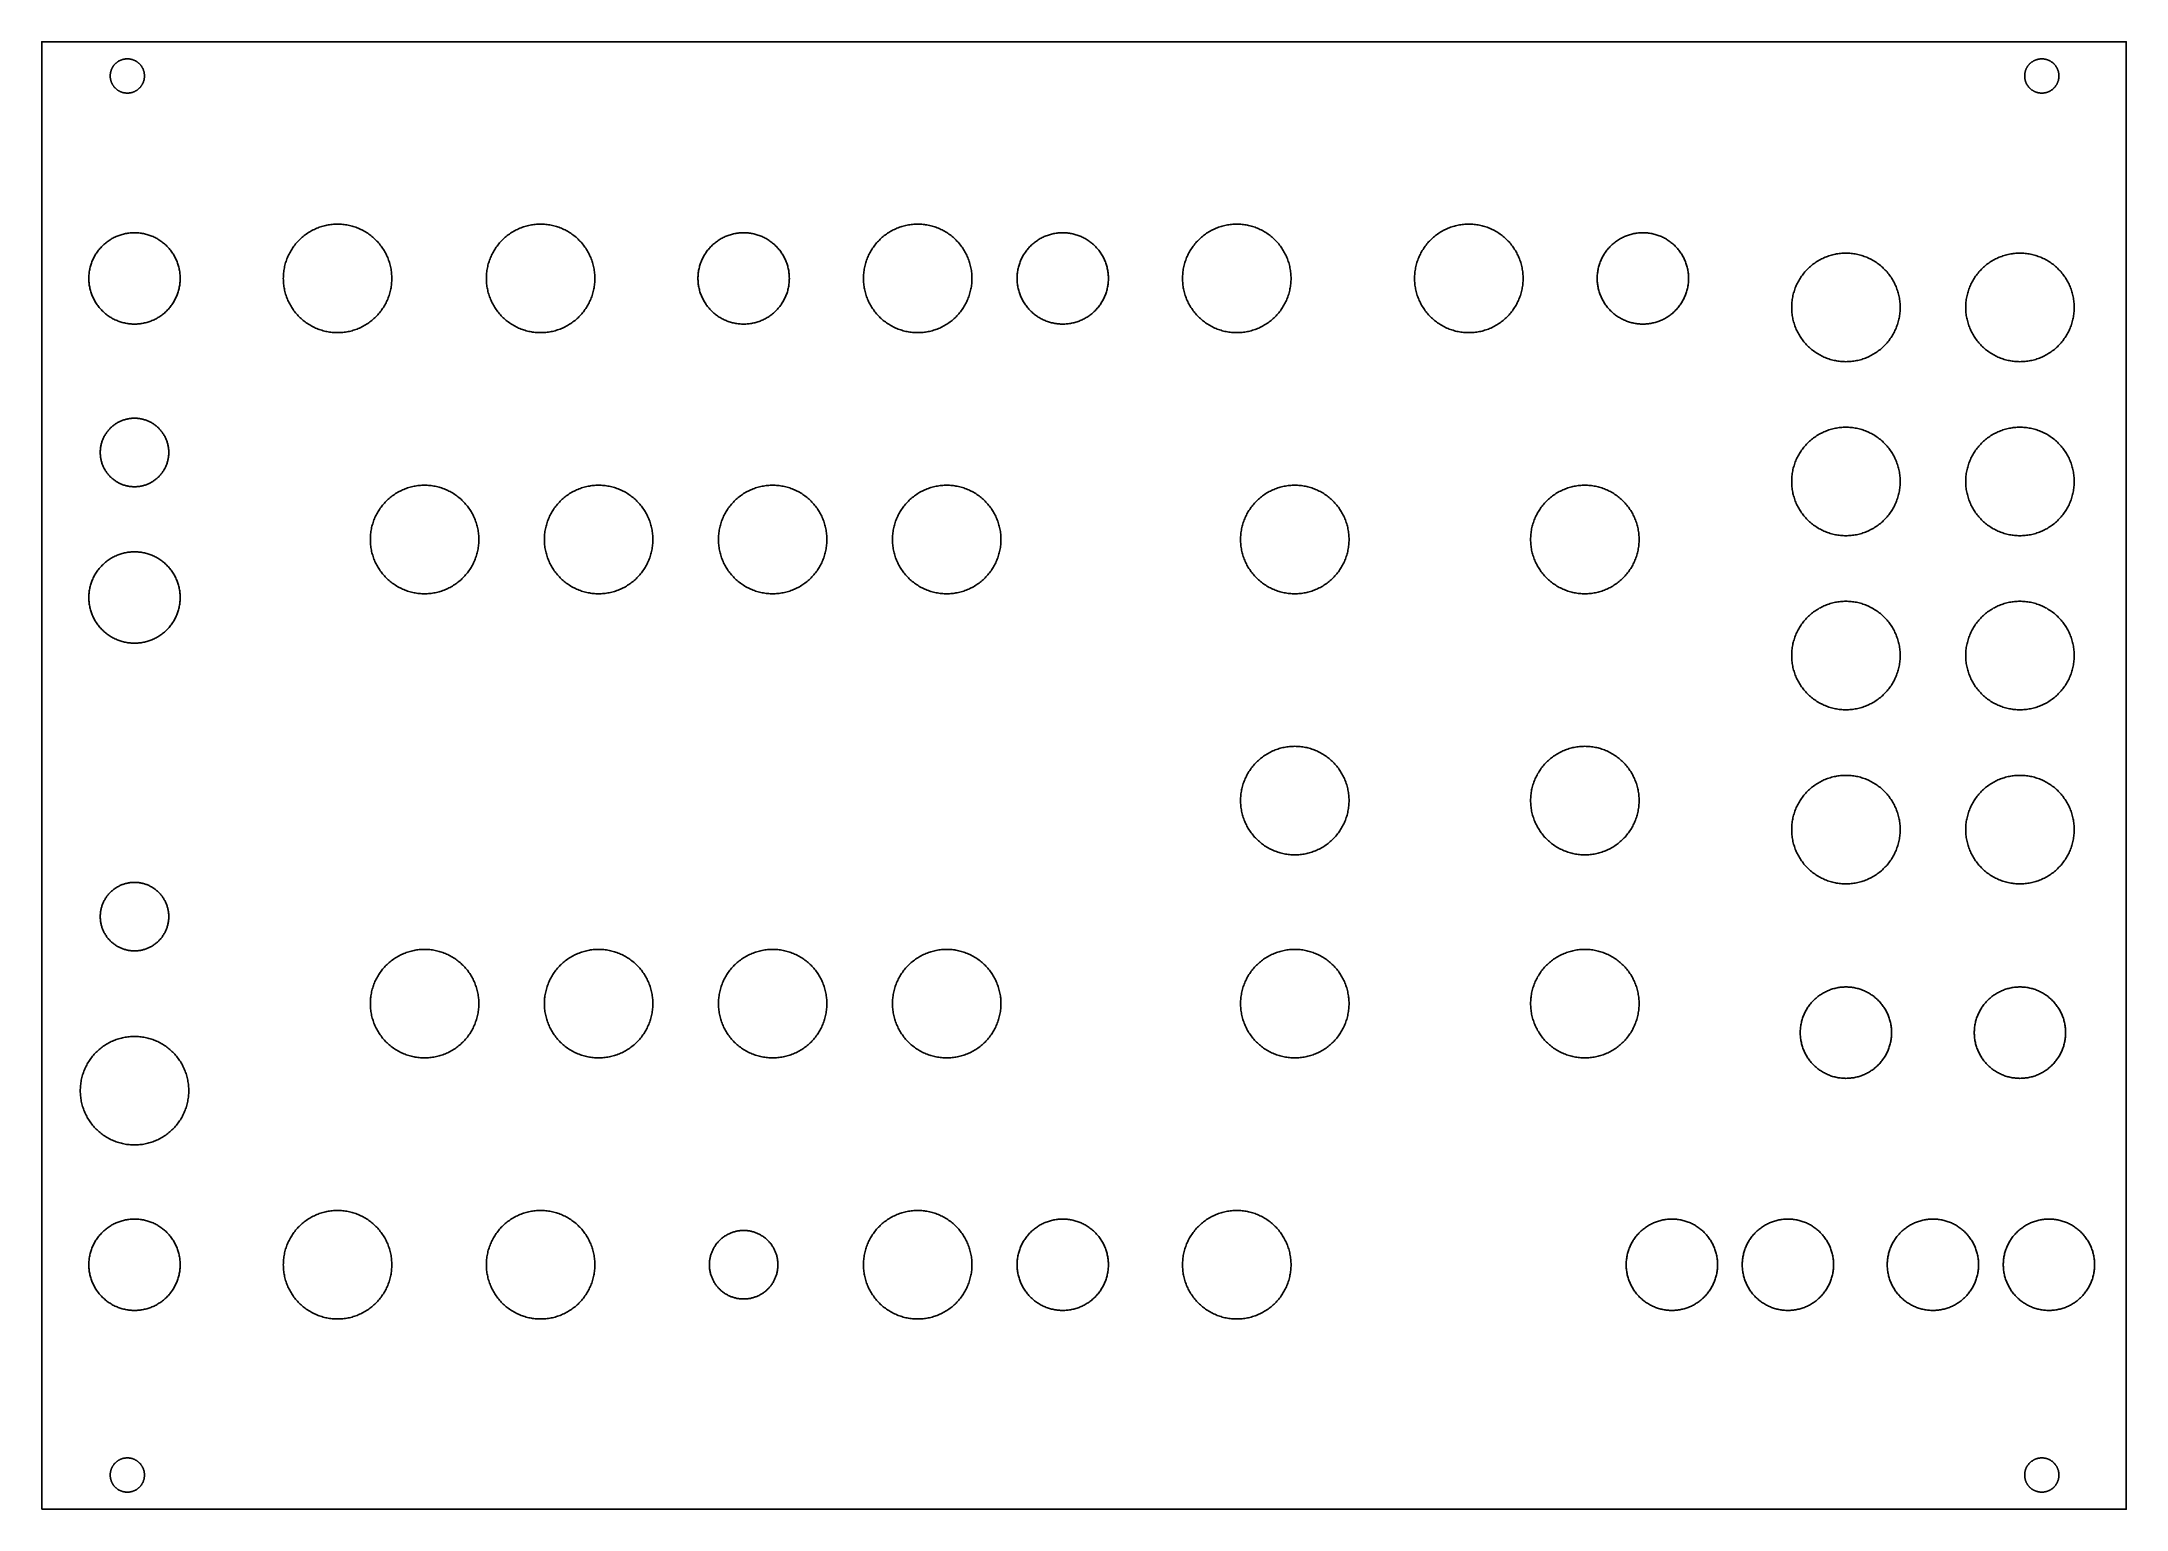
# Model space of a CAD drawing. Extents: x 8 to 190, y 0 to 129.
import ezdxf

# ---------------------------------------------------------------- set-up
doc = ezdxf.new("R2010")
doc.units = 0

msp = doc.modelspace()

# ---------------------------------------------------------------- linework, layer by layer
at = {"color": 34, "true_color": 0x008000}
for points in [[(7.93115, 0.254, 0), (190.471044, 0.254, 0), (190.471044, 128.754124, 0), (7.93115, 128.754124, 0), (7.93115, 0.254, 0)], [(13.931138, 125.753876, 0), (13.931646, 125.792738, 0), (13.93317, 125.831854, 0), (13.93571, 125.870716, 0), (13.939266, 125.909324, 0), (13.943838, 125.948186, 0), (13.949426, 125.98654, 0), (13.955776, 126.024894, 0), (13.963396, 126.063248, 0), (13.972032, 126.101348, 0), (13.98143, 126.13894, 0), (13.991844, 126.176532, 0), (14.003274, 126.213616, 0), (14.01572, 126.2507, 0), (14.029182, 126.287276, 0), (14.043406, 126.323344, 0), (14.058646, 126.359158, 0), (14.074902, 126.394718, 0), (14.09192, 126.42977, 0), (14.109954, 126.464314, 0), (14.129004, 126.49835, 0), (14.148562, 126.531878, 0), (14.16939, 126.564898, 0), (14.190726, 126.59741, 0), (14.213078, 126.629414, 0), (14.236192, 126.660656, 0), (14.260068, 126.69139, 0), (14.28496, 126.721362, 0), (14.31036, 126.750826, 0), (14.336776, 126.779528, 0), (14.3637, 126.807722, 0), (14.391386, 126.835154, 0), (14.419834, 126.861824, 0), (14.44879, 126.887478, 0), (14.478762, 126.912624, 0), (14.508988, 126.937008, 0), (14.539976, 126.96063, 0), (14.571726, 126.983236, 0), (14.603984, 127.005334, 0), (14.63675, 127.026162, 0), (14.670024, 127.046482, 0), (14.703806, 127.065786, 0), (14.738096, 127.084328, 0), (14.772894, 127.101854, 0), (14.8082, 127.118364, 0), (14.84376, 127.134112, 0), (14.879828, 127.148844, 0), (14.91615, 127.162814, 0), (14.95298, 127.175768, 0), (14.990064, 127.187706, 0), (15.027402, 127.198628, 0), (15.064994, 127.208534, 0), (15.10284, 127.217678, 0), (15.14094, 127.225552, 0), (15.179294, 127.232664, 0), (15.217648, 127.23876, 0), (15.25651, 127.24384, 0), (15.295118, 127.247904, 0), (15.33398, 127.250952, 0), (15.372842, 127.252984, 0), (15.411704, 127.254, 0), (15.45082, 127.254, 0), (15.489682, 127.252984, 0), (15.528544, 127.250952, 0), (15.567406, 127.247904, 0), (15.606014, 127.24384, 0), (15.644876, 127.23876, 0), (15.68323, 127.232664, 0), (15.721584, 127.225552, 0), (15.759684, 127.217678, 0), (15.79753, 127.208534, 0), (15.835122, 127.198628, 0), (15.87246, 127.187706, 0), (15.909544, 127.175768, 0), (15.946374, 127.162814, 0), (15.982696, 127.148844, 0), (16.018764, 127.134112, 0), (16.054324, 127.118364, 0), (16.08963, 127.101854, 0), (16.124428, 127.084328, 0), (16.158718, 127.065786, 0), (16.1925, 127.046482, 0), (16.225774, 127.026162, 0), (16.25854, 127.005334, 0), (16.290798, 126.983236, 0), (16.322548, 126.96063, 0), (16.353536, 126.937008, 0), (16.383762, 126.912624, 0), (16.413734, 126.887478, 0), (16.44269, 126.861824, 0), (16.471138, 126.835154, 0), (16.498824, 126.807722, 0), (16.525748, 126.779528, 0), (16.552164, 126.750826, 0), (16.577564, 126.721362, 0), (16.602456, 126.69139, 0), (16.626332, 126.660656, 0), (16.649446, 126.629414, 0), (16.671798, 126.59741, 0), (16.693134, 126.564898, 0), (16.713962, 126.531878, 0), (16.73352, 126.49835, 0), (16.75257, 126.464314, 0), (16.770604, 126.42977, 0), (16.787622, 126.394718, 0), (16.803878, 126.359158, 0), (16.819118, 126.323344, 0), (16.833342, 126.287276, 0), (16.846804, 126.2507, 0), (16.85925, 126.213616, 0), (16.87068, 126.176532, 0), (16.881094, 126.13894, 0), (16.890492, 126.101348, 0), (16.899128, 126.063248, 0), (16.906748, 126.024894, 0), (16.913098, 125.98654, 0), (16.918686, 125.948186, 0), (16.923258, 125.909324, 0), (16.926814, 125.870716, 0), (16.929354, 125.831854, 0), (16.930878, 125.792738, 0), (16.931386, 125.753876, 0), (16.930878, 125.715014, 0), (16.929354, 125.675898, 0), (16.926814, 125.637036, 0), (16.923258, 125.598428, 0), (16.918686, 125.559566, 0), (16.913098, 125.521212, 0), (16.906748, 125.482858, 0), (16.899128, 125.444504, 0), (16.890492, 125.406404, 0), (16.881094, 125.368812, 0), (16.87068, 125.33122, 0), (16.85925, 125.294136, 0), (16.846804, 125.257052, 0), (16.833342, 125.220476, 0), (16.819118, 125.184408, 0), (16.803878, 125.148594, 0), (16.787622, 125.113034, 0), (16.770604, 125.077982, 0), (16.75257, 125.043438, 0), (16.73352, 125.009402, 0), (16.713962, 124.975874, 0), (16.693134, 124.942854, 0), (16.671798, 124.910342, 0), (16.649446, 124.878338, 0), (16.626332, 124.847096, 0), (16.602456, 124.816362, 0), (16.577564, 124.78639, 0), (16.552164, 124.756926, 0), (16.525748, 124.728224, 0), (16.498824, 124.70003, 0), (16.471138, 124.672598, 0), (16.44269, 124.645928, 0), (16.413734, 124.620274, 0), (16.383762, 124.595128, 0), (16.353536, 124.570744, 0), (16.322548, 124.547122, 0), (16.290798, 124.524516, 0), (16.25854, 124.502418, 0), (16.225774, 124.48159, 0), (16.1925, 124.46127, 0), (16.158718, 124.441966, 0), (16.124428, 124.423424, 0), (16.08963, 124.405898, 0), (16.054324, 124.389388, 0), (16.018764, 124.37364, 0), (15.982696, 124.358908, 0), (15.946374, 124.344938, 0), (15.909544, 124.331984, 0), (15.87246, 124.320046, 0), (15.835122, 124.309124, 0), (15.79753, 124.299218, 0), (15.759684, 124.290074, 0), (15.721584, 124.2822, 0), (15.68323, 124.275088, 0), (15.644876, 124.268992, 0), (15.606014, 124.263912, 0), (15.567406, 124.259848, 0), (15.528544, 124.2568, 0), (15.489682, 124.254768, 0), (15.45082, 124.253752, 0), (15.411704, 124.253752, 0), (15.372842, 124.254768, 0), (15.33398, 124.2568, 0), (15.295118, 124.259848, 0), (15.25651, 124.263912, 0), (15.217648, 124.268992, 0), (15.179294, 124.275088, 0), (15.14094, 124.2822, 0), (15.10284, 124.290074, 0), (15.064994, 124.299218, 0), (15.027402, 124.309124, 0), (14.990064, 124.320046, 0), (14.95298, 124.331984, 0), (14.91615, 124.344938, 0), (14.879828, 124.358908, 0), (14.84376, 124.37364, 0), (14.8082, 124.389388, 0), (14.772894, 124.405898, 0), (14.738096, 124.423424, 0), (14.703806, 124.441966, 0), (14.670024, 124.46127, 0), (14.63675, 124.48159, 0), (14.603984, 124.502418, 0), (14.571726, 124.524516, 0), (14.539976, 124.547122, 0), (14.508988, 124.570744, 0), (14.478762, 124.595128, 0), (14.44879, 124.620274, 0), (14.419834, 124.645928, 0), (14.391386, 124.672598, 0), (14.3637, 124.70003, 0), (14.336776, 124.728224, 0), (14.31036, 124.756926, 0), (14.28496, 124.78639, 0), (14.260068, 124.816362, 0), (14.236192, 124.847096, 0), (14.213078, 124.878338, 0), (14.190726, 124.910342, 0), (14.16939, 124.942854, 0), (14.148562, 124.975874, 0), (14.129004, 125.009402, 0), (14.109954, 125.043438, 0), (14.09192, 125.077982, 0), (14.074902, 125.113034, 0), (14.058646, 125.148594, 0), (14.043406, 125.184408, 0), (14.029182, 125.220476, 0), (14.01572, 125.257052, 0), (14.003274, 125.294136, 0), (13.991844, 125.33122, 0), (13.98143, 125.368812, 0), (13.972032, 125.406404, 0), (13.963396, 125.444504, 0), (13.955776, 125.482858, 0), (13.949426, 125.521212, 0), (13.943838, 125.559566, 0), (13.939266, 125.598428, 0), (13.93571, 125.637036, 0), (13.93317, 125.675898, 0), (13.931646, 125.715014, 0), (13.931138, 125.753876, 0)], [(181.571138, 125.753876, 0), (181.571646, 125.792738, 0), (181.57317, 125.831854, 0), (181.57571, 125.870716, 0), (181.579266, 125.909324, 0), (181.583838, 125.948186, 0), (181.589426, 125.98654, 0), (181.595776, 126.024894, 0), (181.603396, 126.063248, 0), (181.612032, 126.101348, 0), (181.62143, 126.13894, 0), (181.631844, 126.176532, 0), (181.643274, 126.213616, 0), (181.65572, 126.2507, 0), (181.669182, 126.287276, 0), (181.683406, 126.323344, 0), (181.698646, 126.359158, 0), (181.714902, 126.394718, 0), (181.73192, 126.42977, 0), (181.749954, 126.464314, 0), (181.769004, 126.49835, 0), (181.788562, 126.531878, 0), (181.80939, 126.564898, 0), (181.830726, 126.59741, 0), (181.853078, 126.629414, 0), (181.876192, 126.660656, 0), (181.900068, 126.69139, 0), (181.92496, 126.721362, 0), (181.95036, 126.750826, 0), (181.976776, 126.779528, 0), (182.0037, 126.807722, 0), (182.031386, 126.835154, 0), (182.059834, 126.861824, 0), (182.08879, 126.887478, 0), (182.118762, 126.912624, 0), (182.148988, 126.937008, 0), (182.179976, 126.96063, 0), (182.211726, 126.983236, 0), (182.243984, 127.005334, 0), (182.27675, 127.026162, 0), (182.310024, 127.046482, 0), (182.343806, 127.065786, 0), (182.378096, 127.084328, 0), (182.412894, 127.101854, 0), (182.4482, 127.118364, 0), (182.48376, 127.134112, 0), (182.519828, 127.148844, 0), (182.55615, 127.162814, 0), (182.59298, 127.175768, 0), (182.630064, 127.187706, 0), (182.667402, 127.198628, 0), (182.704994, 127.208534, 0), (182.74284, 127.217678, 0), (182.78094, 127.225552, 0), (182.819294, 127.232664, 0), (182.857648, 127.23876, 0), (182.89651, 127.24384, 0), (182.935118, 127.247904, 0), (182.97398, 127.250952, 0), (183.012842, 127.252984, 0), (183.051704, 127.254, 0), (183.09082, 127.254, 0), (183.129682, 127.252984, 0), (183.168544, 127.250952, 0), (183.207406, 127.247904, 0), (183.246014, 127.24384, 0), (183.284876, 127.23876, 0), (183.32323, 127.232664, 0), (183.361584, 127.225552, 0), (183.399684, 127.217678, 0), (183.43753, 127.208534, 0), (183.475122, 127.198628, 0), (183.51246, 127.187706, 0), (183.549544, 127.175768, 0), (183.586374, 127.162814, 0), (183.622696, 127.148844, 0), (183.658764, 127.134112, 0), (183.694324, 127.118364, 0), (183.72963, 127.101854, 0), (183.764428, 127.084328, 0), (183.798718, 127.065786, 0), (183.8325, 127.046482, 0), (183.865774, 127.026162, 0), (183.89854, 127.005334, 0), (183.930798, 126.983236, 0), (183.962548, 126.96063, 0), (183.993536, 126.937008, 0), (184.023762, 126.912624, 0), (184.053734, 126.887478, 0), (184.08269, 126.861824, 0), (184.111138, 126.835154, 0), (184.138824, 126.807722, 0), (184.165748, 126.779528, 0), (184.192164, 126.750826, 0), (184.217564, 126.721362, 0), (184.242456, 126.69139, 0), (184.266332, 126.660656, 0), (184.289446, 126.629414, 0), (184.311798, 126.59741, 0), (184.333134, 126.564898, 0), (184.353962, 126.531878, 0), (184.37352, 126.49835, 0), (184.39257, 126.464314, 0), (184.410604, 126.42977, 0), (184.427622, 126.394718, 0), (184.443878, 126.359158, 0), (184.459118, 126.323344, 0), (184.473342, 126.287276, 0), (184.486804, 126.2507, 0), (184.49925, 126.213616, 0), (184.51068, 126.176532, 0), (184.521094, 126.13894, 0), (184.530492, 126.101348, 0), (184.539128, 126.063248, 0), (184.546748, 126.024894, 0), (184.553098, 125.98654, 0), (184.558686, 125.948186, 0), (184.563258, 125.909324, 0), (184.566814, 125.870716, 0), (184.569354, 125.831854, 0), (184.570878, 125.792738, 0), (184.571386, 125.753876, 0), (184.570878, 125.715014, 0), (184.569354, 125.675898, 0), (184.566814, 125.637036, 0), (184.563258, 125.598428, 0), (184.558686, 125.559566, 0), (184.553098, 125.521212, 0), (184.546748, 125.482858, 0), (184.539128, 125.444504, 0), (184.530492, 125.406404, 0), (184.521094, 125.368812, 0), (184.51068, 125.33122, 0), (184.49925, 125.294136, 0), (184.486804, 125.257052, 0), (184.473342, 125.220476, 0), (184.459118, 125.184408, 0), (184.443878, 125.148594, 0), (184.427622, 125.113034, 0), (184.410604, 125.077982, 0), (184.39257, 125.043438, 0), (184.37352, 125.009402, 0), (184.353962, 124.975874, 0), (184.333134, 124.942854, 0), (184.311798, 124.910342, 0), (184.289446, 124.878338, 0), (184.266332, 124.847096, 0), (184.242456, 124.816362, 0), (184.217564, 124.78639, 0), (184.192164, 124.756926, 0), (184.165748, 124.728224, 0), (184.138824, 124.70003, 0), (184.111138, 124.672598, 0), (184.08269, 124.645928, 0), (184.053734, 124.620274, 0), (184.023762, 124.595128, 0), (183.993536, 124.570744, 0), (183.962548, 124.547122, 0), (183.930798, 124.524516, 0), (183.89854, 124.502418, 0), (183.865774, 124.48159, 0), (183.8325, 124.46127, 0), (183.798718, 124.441966, 0), (183.764428, 124.423424, 0), (183.72963, 124.405898, 0), (183.694324, 124.389388, 0), (183.658764, 124.37364, 0), (183.622696, 124.358908, 0), (183.586374, 124.344938, 0), (183.549544, 124.331984, 0), (183.51246, 124.320046, 0), (183.475122, 124.309124, 0), (183.43753, 124.299218, 0), (183.399684, 124.290074, 0), (183.361584, 124.2822, 0), (183.32323, 124.275088, 0), (183.284876, 124.268992, 0), (183.246014, 124.263912, 0), (183.207406, 124.259848, 0), (183.168544, 124.2568, 0), (183.129682, 124.254768, 0), (183.09082, 124.253752, 0), (183.051704, 124.253752, 0), (183.012842, 124.254768, 0), (182.97398, 124.2568, 0), (182.935118, 124.259848, 0), (182.89651, 124.263912, 0), (182.857648, 124.268992, 0), (182.819294, 124.275088, 0), (182.78094, 124.2822, 0), (182.74284, 124.290074, 0), (182.704994, 124.299218, 0), (182.667402, 124.309124, 0), (182.630064, 124.320046, 0), (182.59298, 124.331984, 0), (182.55615, 124.344938, 0), (182.519828, 124.358908, 0), (182.48376, 124.37364, 0), (182.4482, 124.389388, 0), (182.412894, 124.405898, 0), (182.378096, 124.423424, 0), (182.343806, 124.441966, 0), (182.310024, 124.46127, 0), (182.27675, 124.48159, 0), (182.243984, 124.502418, 0), (182.211726, 124.524516, 0), (182.179976, 124.547122, 0), (182.148988, 124.570744, 0), (182.118762, 124.595128, 0), (182.08879, 124.620274, 0), (182.059834, 124.645928, 0), (182.031386, 124.672598, 0), (182.0037, 124.70003, 0), (181.976776, 124.728224, 0), (181.95036, 124.756926, 0), (181.92496, 124.78639, 0), (181.900068, 124.816362, 0), (181.876192, 124.847096, 0), (181.853078, 124.878338, 0), (181.830726, 124.910342, 0), (181.80939, 124.942854, 0), (181.788562, 124.975874, 0), (181.769004, 125.009402, 0), (181.749954, 125.043438, 0), (181.73192, 125.077982, 0), (181.714902, 125.113034, 0), (181.698646, 125.148594, 0), (181.683406, 125.184408, 0), (181.669182, 125.220476, 0), (181.65572, 125.257052, 0), (181.643274, 125.294136, 0), (181.631844, 125.33122, 0), (181.62143, 125.368812, 0), (181.612032, 125.406404, 0), (181.603396, 125.444504, 0), (181.595776, 125.482858, 0), (181.589426, 125.521212, 0), (181.583838, 125.559566, 0), (181.579266, 125.598428, 0), (181.57571, 125.637036, 0), (181.57317, 125.675898, 0), (181.571646, 125.715014, 0), (181.571138, 125.753876, 0)], [(12.059158, 108.027978, 0), (12.060428, 108.126022, 0), (12.063984, 108.22432, 0), (12.07008, 108.32211, 0), (12.078462, 108.420154, 0), (12.08913, 108.51769, 0), (12.102338, 108.614972, 0), (12.118086, 108.711746, 0), (12.13612, 108.808266, 0), (12.15644, 108.904278, 0), (12.179046, 108.999782, 0), (12.203938, 109.094778, 0), (12.23137, 109.189012, 0), (12.261088, 109.282738, 0), (12.293092, 109.375448, 0), (12.327128, 109.46765, 0), (12.363704, 109.558582, 0), (12.402312, 109.649006, 0), (12.443206, 109.73816, 0), (12.486386, 109.826298, 0), (12.531598, 109.913674, 0), (12.578842, 109.999526, 0), (12.628118, 110.084362, 0), (12.67968, 110.167928, 0), (12.733274, 110.250224, 0), (12.7889, 110.33125, 0), (12.846304, 110.410752, 0), (12.90574, 110.488984, 0), (12.967208, 110.565438, 0), (13.0302, 110.640622, 0), (13.095478, 110.714282, 0), (13.16228, 110.786164, 0), (13.230606, 110.856522, 0), (13.300964, 110.924848, 0), (13.372846, 110.99165, 0), (13.446506, 111.056928, 0), (13.52169, 111.11992, 0), (13.598144, 111.181388, 0), (13.676376, 111.240824, 0), (13.755878, 111.298228, 0), (13.836904, 111.353854, 0), (13.9192, 111.407448, 0), (14.002766, 111.45901, 0), (14.087602, 111.508286, 0), (14.173454, 111.55553, 0), (14.26083, 111.600742, 0), (14.348968, 111.643922, 0), (14.438122, 111.684816, 0), (14.528546, 111.723424, 0), (14.619478, 111.76, 0), (14.71168, 111.794036, 0), (14.80439, 111.82604, 0), (14.898116, 111.855758, 0), (14.99235, 111.88319, 0), (15.087346, 111.908082, 0), (15.18285, 111.930688, 0), (15.278862, 111.951008, 0), (15.375382, 111.969042, 0), (15.472156, 111.98479, 0), (15.569438, 111.997998, 0), (15.666974, 112.008666, 0), (15.765018, 112.017048, 0), (15.862808, 112.023144, 0), (15.961106, 112.0267, 0), (16.05915, 112.02797, 0), (16.157194, 112.0267, 0), (16.255492, 112.023144, 0), (16.353282, 112.017048, 0), (16.451326, 112.008666, 0), (16.548862, 111.997998, 0), (16.646144, 111.98479, 0), (16.742918, 111.969042, 0), (16.839438, 111.951008, 0), (16.93545, 111.930688, 0), (17.030954, 111.908082, 0), (17.12595, 111.88319, 0), (17.220184, 111.855758, 0), (17.31391, 111.82604, 0), (17.40662, 111.794036, 0), (17.498822, 111.76, 0), (17.589754, 111.723424, 0), (17.680178, 111.684816, 0), (17.769332, 111.643922, 0), (17.85747, 111.600742, 0), (17.944846, 111.55553, 0), (18.030698, 111.508286, 0), (18.115534, 111.45901, 0), (18.1991, 111.407448, 0), (18.281396, 111.353854, 0), (18.362422, 111.298228, 0), (18.441924, 111.240824, 0), (18.520156, 111.181388, 0), (18.59661, 111.11992, 0), (18.671794, 111.056928, 0), (18.745454, 110.99165, 0), (18.817336, 110.924848, 0), (18.887694, 110.856522, 0), (18.95602, 110.786164, 0), (19.022822, 110.714282, 0), (19.0881, 110.640622, 0), (19.151092, 110.565438, 0), (19.21256, 110.488984, 0), (19.271996, 110.410752, 0), (19.3294, 110.33125, 0), (19.385026, 110.250224, 0), (19.43862, 110.167928, 0), (19.490182, 110.084362, 0), (19.539458, 109.999526, 0), (19.586702, 109.913674, 0), (19.631914, 109.826298, 0), (19.675094, 109.73816, 0), (19.715988, 109.649006, 0), (19.754596, 109.558582, 0), (19.791172, 109.46765, 0), (19.825208, 109.375448, 0), (19.857212, 109.282738, 0), (19.88693, 109.189012, 0), (19.914362, 109.094778, 0), (19.939254, 108.999782, 0), (19.96186, 108.904278, 0), (19.98218, 108.808266, 0), (20.000214, 108.711746, 0), (20.015962, 108.614972, 0), (20.02917, 108.51769, 0), (20.039838, 108.420154, 0), (20.04822, 108.32211, 0), (20.054316, 108.22432, 0), (20.057872, 108.126022, 0), (20.059142, 108.027978, 0), (20.057872, 107.929934, 0), (20.054316, 107.831636, 0), (20.04822, 107.733846, 0), (20.039838, 107.635802, 0), (20.02917, 107.538266, 0), (20.015962, 107.440984, 0), (20.000214, 107.34421, 0), (19.98218, 107.24769, 0), (19.96186, 107.151678, 0), (19.939254, 107.056174, 0), (19.914362, 106.961178, 0), (19.88693, 106.866944, 0), (19.857212, 106.773218, 0), (19.825208, 106.680508, 0), (19.791172, 106.588306, 0), (19.754596, 106.497374, 0), (19.715988, 106.40695, 0), (19.675094, 106.317796, 0), (19.631914, 106.229658, 0), (19.586702, 106.142282, 0), (19.539458, 106.05643, 0), (19.490182, 105.971594, 0), (19.43862, 105.888028, 0), (19.385026, 105.805732, 0), (19.3294, 105.724706, 0), (19.271996, 105.645204, 0), (19.21256, 105.566972, 0), (19.151092, 105.490518, 0), (19.0881, 105.415334, 0), (19.022822, 105.341674, 0), (18.95602, 105.269792, 0), (18.887694, 105.199434, 0), (18.817336, 105.131108, 0), (18.745454, 105.064306, 0), (18.671794, 104.999028, 0), (18.59661, 104.936036, 0), (18.520156, 104.874568, 0), (18.441924, 104.815132, 0), (18.362422, 104.757728, 0), (18.281396, 104.702102, 0), (18.1991, 104.648508, 0), (18.115534, 104.596946, 0), (18.030698, 104.54767, 0), (17.944846, 104.500426, 0), (17.85747, 104.455214, 0), (17.769332, 104.412034, 0), (17.680178, 104.37114, 0), (17.589754, 104.332532, 0), (17.498822, 104.295956, 0), (17.40662, 104.26192, 0), (17.31391, 104.229916, 0), (17.220184, 104.200198, 0), (17.12595, 104.172766, 0), (17.030954, 104.147874, 0), (16.93545, 104.125268, 0), (16.839438, 104.104948, 0), (16.742918, 104.086914, 0), (16.646144, 104.071166, 0), (16.548862, 104.057958, 0), (16.451326, 104.04729, 0), (16.353282, 104.038908, 0), (16.255492, 104.032812, 0), (16.157194, 104.029256, 0), (16.05915, 104.027986, 0), (15.961106, 104.029256, 0), (15.862808, 104.032812, 0), (15.765018, 104.038908, 0), (15.666974, 104.04729, 0), (15.569438, 104.057958, 0), (15.472156, 104.071166, 0), (15.375382, 104.086914, 0), (15.278862, 104.104948, 0), (15.18285, 104.125268, 0), (15.087346, 104.147874, 0), (14.99235, 104.172766, 0), (14.898116, 104.200198, 0), (14.80439, 104.229916, 0), (14.71168, 104.26192, 0), (14.619478, 104.295956, 0), (14.528546, 104.332532, 0), (14.438122, 104.37114, 0), (14.348968, 104.412034, 0), (14.26083, 104.455214, 0), (14.173454, 104.500426, 0), (14.087602, 104.54767, 0), (14.002766, 104.596946, 0), (13.9192, 104.648508, 0), (13.836904, 104.702102, 0), (13.755878, 104.757728, 0), (13.676376, 104.815132, 0), (13.598144, 104.874568, 0), (13.52169, 104.936036, 0), (13.446506, 104.999028, 0), (13.372846, 105.064306, 0), (13.300964, 105.131108, 0), (13.230606, 105.199434, 0), (13.16228, 105.269792, 0), (13.095478, 105.341674, 0), (13.0302, 105.415334, 0), (12.967208, 105.490518, 0), (12.90574, 105.566972, 0), (12.846304, 105.645204, 0), (12.7889, 105.724706, 0), (12.733274, 105.805732, 0), (12.67968, 105.888028, 0), (12.628118, 105.971594, 0), (12.578842, 106.05643, 0), (12.531598, 106.142282, 0), (12.486386, 106.229658, 0), (12.443206, 106.317796, 0), (12.402312, 106.40695, 0), (12.363704, 106.497374, 0), (12.327128, 106.588306, 0), (12.293092, 106.680508, 0), (12.261088, 106.773218, 0), (12.23137, 106.866944, 0), (12.203938, 106.961178, 0), (12.179046, 107.056174, 0), (12.15644, 107.151678, 0), (12.13612, 107.24769, 0), (12.118086, 107.34421, 0), (12.102338, 107.440984, 0), (12.08913, 107.538266, 0), (12.078462, 107.635802, 0), (12.07008, 107.733846, 0), (12.063984, 107.831636, 0), (12.060428, 107.929934, 0), (12.059158, 108.027978, 0)], [(29.089096, 108.027978, 0), (29.09062, 108.144564, 0), (29.094938, 108.26115, 0), (29.10205, 108.377482, 0), (29.111956, 108.49356, 0), (29.12491, 108.609384, 0), (29.140404, 108.724954, 0), (29.158946, 108.840016, 0), (29.180282, 108.95457, 0), (29.204412, 109.068616, 0), (29.231336, 109.182154, 0), (29.261054, 109.29493, 0), (29.293566, 109.406944, 0), (29.328872, 109.517942, 0), (29.366718, 109.628178, 0), (29.407358, 109.737398, 0), (29.450792, 109.845856, 0), (29.496512, 109.95279, 0), (29.545026, 110.058962, 0), (29.596334, 110.16361, 0), (29.649928, 110.267242, 0), (29.706316, 110.36935, 0), (29.76499, 110.469934, 0), (29.82595, 110.569248, 0), (29.889704, 110.667038, 0), (29.95549, 110.76305, 0), (30.023816, 110.857538, 0), (30.094428, 110.950248, 0), (30.167326, 111.041434, 0), (30.242256, 111.130588, 0), (30.319472, 111.217964, 0), (30.398974, 111.303308, 0), (30.480254, 111.386874, 0), (30.56382, 111.468154, 0), (30.649164, 111.547656, 0), (30.73654, 111.624872, 0), (30.825694, 111.699802, 0), (30.91688, 111.7727, 0), (31.00959, 111.843312, 0), (31.104078, 111.911638, 0), (31.20009, 111.977424, 0), (31.29788, 112.041178, 0), (31.397194, 112.102138, 0), (31.497778, 112.160812, 0), (31.599886, 112.2172, 0), (31.703518, 112.270794, 0), (31.808166, 112.322102, 0), (31.914338, 112.370616, 0), (32.021272, 112.416336, 0), (32.12973, 112.45977, 0), (32.23895, 112.50041, 0), (32.349186, 112.538256, 0), (32.460184, 112.573562, 0), (32.572198, 112.606074, 0), (32.684974, 112.635792, 0), (32.798512, 112.662716, 0), (32.912558, 112.686846, 0), (33.027112, 112.708182, 0), (33.142174, 112.726724, 0), (33.257744, 112.742218, 0), (33.373568, 112.755172, 0), (33.489646, 112.765078, 0), (33.605978, 112.77219, 0), (33.722564, 112.776508, 0), (33.83915, 112.778032, 0), (33.955736, 112.776508, 0), (34.072322, 112.77219, 0), (34.188654, 112.765078, 0), (34.304732, 112.755172, 0), (34.420556, 112.742218, 0), (34.536126, 112.726724, 0), (34.651188, 112.708182, 0), (34.765742, 112.686846, 0), (34.879788, 112.662716, 0), (34.993326, 112.635792, 0), (35.106102, 112.606074, 0), (35.218116, 112.573562, 0), (35.329114, 112.538256, 0), (35.43935, 112.50041, 0), (35.54857, 112.45977, 0), (35.657028, 112.416336, 0), (35.763962, 112.370616, 0), (35.870134, 112.322102, 0), (35.974782, 112.270794, 0), (36.078414, 112.2172, 0), (36.180522, 112.160812, 0), (36.281106, 112.102138, 0), (36.38042, 112.041178, 0), (36.47821, 111.977424, 0), (36.574222, 111.911638, 0), (36.66871, 111.843312, 0), (36.76142, 111.7727, 0), (36.852606, 111.699802, 0), (36.94176, 111.624872, 0), (37.029136, 111.547656, 0), (37.11448, 111.468154, 0), (37.198046, 111.386874, 0), (37.279326, 111.303308, 0), (37.358828, 111.217964, 0), (37.436044, 111.130588, 0), (37.510974, 111.041434, 0), (37.583872, 110.950248, 0), (37.654484, 110.857538, 0), (37.72281, 110.76305, 0), (37.788596, 110.667038, 0), (37.85235, 110.569248, 0), (37.91331, 110.469934, 0), (37.971984, 110.36935, 0), (38.028372, 110.267242, 0), (38.081966, 110.16361, 0), (38.133274, 110.058962, 0), (38.181788, 109.95279, 0), (38.227508, 109.845856, 0), (38.270942, 109.737398, 0), (38.311582, 109.628178, 0), (38.349428, 109.517942, 0), (38.384734, 109.406944, 0), (38.417246, 109.29493, 0), (38.446964, 109.182154, 0), (38.473888, 109.068616, 0), (38.498018, 108.95457, 0), (38.519354, 108.840016, 0), (38.537896, 108.724954, 0), (38.55339, 108.609384, 0), (38.566344, 108.49356, 0), (38.57625, 108.377482, 0), (38.583362, 108.26115, 0), (38.58768, 108.144564, 0), (38.589204, 108.027978, 0), (38.58768, 107.911392, 0), (38.583362, 107.794806, 0), (38.57625, 107.678474, 0), (38.566344, 107.562396, 0), (38.55339, 107.446572, 0), (38.537896, 107.331002, 0), (38.519354, 107.21594, 0), (38.498018, 107.101386, 0), (38.473888, 106.98734, 0), (38.446964, 106.873802, 0), (38.417246, 106.761026, 0), (38.384734, 106.649012, 0), (38.349428, 106.538014, 0), (38.311582, 106.427778, 0), (38.270942, 106.318558, 0), (38.227508, 106.2101, 0), (38.181788, 106.103166, 0), (38.133274, 105.996994, 0), (38.081966, 105.892346, 0), (38.028372, 105.788714, 0), (37.971984, 105.686606, 0), (37.91331, 105.586022, 0), (37.85235, 105.486708, 0), (37.788596, 105.388918, 0), (37.72281, 105.292906, 0), (37.654484, 105.198418, 0), (37.583872, 105.105708, 0), (37.510974, 105.014522, 0), (37.436044, 104.925368, 0), (37.358828, 104.837992, 0), (37.279326, 104.752648, 0), (37.198046, 104.669082, 0), (37.11448, 104.587802, 0), (37.029136, 104.5083, 0), (36.94176, 104.431084, 0), (36.852606, 104.356154, 0), (36.76142, 104.283256, 0), (36.66871, 104.212644, 0), (36.574222, 104.144318, 0), (36.47821, 104.078532, 0), (36.38042, 104.014778, 0), (36.281106, 103.953818, 0), (36.180522, 103.895144, 0), (36.078414, 103.838756, 0), (35.974782, 103.785162, 0), (35.870134, 103.733854, 0), (35.763962, 103.68534, 0), (35.657028, 103.63962, 0), (35.54857, 103.596186, 0), (35.43935, 103.555546, 0), (35.329114, 103.5177, 0), (35.218116, 103.482394, 0), (35.106102, 103.449882, 0), (34.993326, 103.420164, 0), (34.879788, 103.39324, 0), (34.765742, 103.36911, 0), (34.651188, 103.347774, 0), (34.536126, 103.329232, 0), (34.420556, 103.313738, 0), (34.304732, 103.300784, 0), (34.188654, 103.290878, 0), (34.072322, 103.283766, 0), (33.955736, 103.279448, 0), (33.83915, 103.277924, 0), (33.722564, 103.279448, 0), (33.605978, 103.283766, 0), (33.489646, 103.290878, 0), (33.373568, 103.300784, 0), (33.257744, 103.313738, 0), (33.142174, 103.329232, 0), (33.027112, 103.347774, 0), (32.912558, 103.36911, 0), (32.798512, 103.39324, 0), (32.684974, 103.420164, 0), (32.572198, 103.449882, 0), (32.460184, 103.482394, 0), (32.349186, 103.5177, 0), (32.23895, 103.555546, 0), (32.12973, 103.596186, 0), (32.021272, 103.63962, 0), (31.914338, 103.68534, 0), (31.808166, 103.733854, 0), (31.703518, 103.785162, 0), (31.599886, 103.838756, 0), (31.497778, 103.895144, 0), (31.397194, 103.953818, 0), (31.29788, 104.014778, 0), (31.20009, 104.078532, 0), (31.104078, 104.144318, 0), (31.00959, 104.212644, 0), (30.91688, 104.283256, 0), (30.825694, 104.356154, 0), (30.73654, 104.431084, 0), (30.649164, 104.5083, 0), (30.56382, 104.587802, 0), (30.480254, 104.669082, 0), (30.398974, 104.752648, 0), (30.319472, 104.837992, 0), (30.242256, 104.925368, 0), (30.167326, 105.014522, 0), (30.094428, 105.105708, 0), (30.023816, 105.198418, 0), (29.95549, 105.292906, 0), (29.889704, 105.388918, 0), (29.82595, 105.486708, 0), (29.76499, 105.586022, 0), (29.706316, 105.686606, 0), (29.649928, 105.788714, 0), (29.596334, 105.892346, 0), (29.545026, 105.996994, 0), (29.496512, 106.103166, 0), (29.450792, 106.2101, 0), (29.407358, 106.318558, 0), (29.366718, 106.427778, 0), (29.328872, 106.538014, 0), (29.293566, 106.649012, 0), (29.261054, 106.761026, 0), (29.231336, 106.873802, 0), (29.204412, 106.98734, 0), (29.180282, 107.101386, 0), (29.158946, 107.21594, 0), (29.140404, 107.331002, 0), (29.12491, 107.446572, 0), (29.111956, 107.562396, 0), (29.10205, 107.678474, 0), (29.094938, 107.794806, 0), (29.09062, 107.911392, 0), (29.089096, 108.027978, 0)], [(46.869096, 108.027978, 0), (46.87062, 108.144564, 0), (46.874938, 108.26115, 0), (46.88205, 108.377482, 0), (46.891956, 108.49356, 0), (46.90491, 108.609384, 0), (46.920404, 108.724954, 0), (46.938946, 108.840016, 0), (46.960282, 108.95457, 0), (46.984412, 109.068616, 0), (47.011336, 109.182154, 0), (47.041054, 109.29493, 0), (47.073566, 109.406944, 0), (47.108872, 109.517942, 0), (47.146718, 109.628178, 0), (47.187358, 109.737398, 0), (47.230792, 109.845856, 0), (47.276512, 109.95279, 0), (47.325026, 110.058962, 0), (47.376334, 110.16361, 0), (47.429928, 110.267242, 0), (47.486316, 110.36935, 0), (47.54499, 110.469934, 0), (47.60595, 110.569248, 0), (47.669704, 110.667038, 0), (47.73549, 110.76305, 0), (47.803816, 110.857538, 0), (47.874428, 110.950248, 0), (47.947326, 111.041434, 0), (48.022256, 111.130588, 0), (48.099472, 111.217964, 0), (48.178974, 111.303308, 0), (48.260254, 111.386874, 0), (48.34382, 111.468154, 0), (48.429164, 111.547656, 0), (48.51654, 111.624872, 0), (48.605694, 111.699802, 0), (48.69688, 111.7727, 0), (48.78959, 111.843312, 0), (48.884078, 111.911638, 0), (48.98009, 111.977424, 0), (49.07788, 112.041178, 0), (49.177194, 112.102138, 0), (49.277778, 112.160812, 0), (49.379886, 112.2172, 0), (49.483518, 112.270794, 0), (49.588166, 112.322102, 0), (49.694338, 112.370616, 0), (49.801272, 112.416336, 0), (49.90973, 112.45977, 0), (50.01895, 112.50041, 0), (50.129186, 112.538256, 0), (50.240184, 112.573562, 0), (50.352198, 112.606074, 0), (50.464974, 112.635792, 0), (50.578512, 112.662716, 0), (50.692558, 112.686846, 0), (50.807112, 112.708182, 0), (50.922174, 112.726724, 0), (51.037744, 112.742218, 0), (51.153568, 112.755172, 0), (51.269646, 112.765078, 0), (51.385978, 112.77219, 0), (51.502564, 112.776508, 0), (51.61915, 112.778032, 0), (51.735736, 112.776508, 0), (51.852322, 112.77219, 0), (51.968654, 112.765078, 0), (52.084732, 112.755172, 0), (52.200556, 112.742218, 0), (52.316126, 112.726724, 0), (52.431188, 112.708182, 0), (52.545742, 112.686846, 0), (52.659788, 112.662716, 0), (52.773326, 112.635792, 0), (52.886102, 112.606074, 0), (52.998116, 112.573562, 0), (53.109114, 112.538256, 0), (53.21935, 112.50041, 0), (53.32857, 112.45977, 0), (53.437028, 112.416336, 0), (53.543962, 112.370616, 0), (53.650134, 112.322102, 0), (53.754782, 112.270794, 0), (53.858414, 112.2172, 0), (53.960522, 112.160812, 0), (54.061106, 112.102138, 0), (54.16042, 112.041178, 0), (54.25821, 111.977424, 0), (54.354222, 111.911638, 0), (54.44871, 111.843312, 0), (54.54142, 111.7727, 0), (54.632606, 111.699802, 0), (54.72176, 111.624872, 0), (54.809136, 111.547656, 0), (54.89448, 111.468154, 0), (54.978046, 111.386874, 0), (55.059326, 111.303308, 0), (55.138828, 111.217964, 0), (55.216044, 111.130588, 0), (55.290974, 111.041434, 0), (55.363872, 110.950248, 0), (55.434484, 110.857538, 0), (55.50281, 110.76305, 0), (55.568596, 110.667038, 0), (55.63235, 110.569248, 0), (55.69331, 110.469934, 0), (55.751984, 110.36935, 0), (55.808372, 110.267242, 0), (55.861966, 110.16361, 0), (55.913274, 110.058962, 0), (55.961788, 109.95279, 0), (56.007508, 109.845856, 0), (56.050942, 109.737398, 0), (56.091582, 109.628178, 0), (56.129428, 109.517942, 0), (56.164734, 109.406944, 0), (56.197246, 109.29493, 0), (56.226964, 109.182154, 0), (56.253888, 109.068616, 0), (56.278018, 108.95457, 0), (56.299354, 108.840016, 0), (56.317896, 108.724954, 0), (56.33339, 108.609384, 0), (56.346344, 108.49356, 0), (56.35625, 108.377482, 0), (56.363362, 108.26115, 0), (56.36768, 108.144564, 0), (56.369204, 108.027978, 0), (56.36768, 107.911392, 0), (56.363362, 107.794806, 0), (56.35625, 107.678474, 0), (56.346344, 107.562396, 0), (56.33339, 107.446572, 0), (56.317896, 107.331002, 0), (56.299354, 107.21594, 0), (56.278018, 107.101386, 0), (56.253888, 106.98734, 0), (56.226964, 106.873802, 0), (56.197246, 106.761026, 0), (56.164734, 106.649012, 0), (56.129428, 106.538014, 0), (56.091582, 106.427778, 0), (56.050942, 106.318558, 0), (56.007508, 106.2101, 0), (55.961788, 106.103166, 0), (55.913274, 105.996994, 0), (55.861966, 105.892346, 0), (55.808372, 105.788714, 0), (55.751984, 105.686606, 0), (55.69331, 105.586022, 0), (55.63235, 105.486708, 0), (55.568596, 105.388918, 0), (55.50281, 105.292906, 0), (55.434484, 105.198418, 0), (55.363872, 105.105708, 0), (55.290974, 105.014522, 0), (55.216044, 104.925368, 0), (55.138828, 104.837992, 0), (55.059326, 104.752648, 0), (54.978046, 104.669082, 0), (54.89448, 104.587802, 0), (54.809136, 104.5083, 0), (54.72176, 104.431084, 0), (54.632606, 104.356154, 0), (54.54142, 104.283256, 0), (54.44871, 104.212644, 0), (54.354222, 104.144318, 0), (54.25821, 104.078532, 0), (54.16042, 104.014778, 0), (54.061106, 103.953818, 0), (53.960522, 103.895144, 0), (53.858414, 103.838756, 0), (53.754782, 103.785162, 0), (53.650134, 103.733854, 0), (53.543962, 103.68534, 0), (53.437028, 103.63962, 0), (53.32857, 103.596186, 0), (53.21935, 103.555546, 0), (53.109114, 103.5177, 0), (52.998116, 103.482394, 0), (52.886102, 103.449882, 0), (52.773326, 103.420164, 0), (52.659788, 103.39324, 0), (52.545742, 103.36911, 0), (52.431188, 103.347774, 0), (52.316126, 103.329232, 0), (52.200556, 103.313738, 0), (52.084732, 103.300784, 0), (51.968654, 103.290878, 0), (51.852322, 103.283766, 0), (51.735736, 103.279448, 0), (51.61915, 103.277924, 0), (51.502564, 103.279448, 0), (51.385978, 103.283766, 0), (51.269646, 103.290878, 0), (51.153568, 103.300784, 0), (51.037744, 103.313738, 0), (50.922174, 103.329232, 0), (50.807112, 103.347774, 0), (50.692558, 103.36911, 0), (50.578512, 103.39324, 0), (50.464974, 103.420164, 0), (50.352198, 103.449882, 0), (50.240184, 103.482394, 0), (50.129186, 103.5177, 0), (50.01895, 103.555546, 0), (49.90973, 103.596186, 0), (49.801272, 103.63962, 0), (49.694338, 103.68534, 0), (49.588166, 103.733854, 0), (49.483518, 103.785162, 0), (49.379886, 103.838756, 0), (49.277778, 103.895144, 0), (49.177194, 103.953818, 0), (49.07788, 104.014778, 0), (48.98009, 104.078532, 0), (48.884078, 104.144318, 0), (48.78959, 104.212644, 0), (48.69688, 104.283256, 0), (48.605694, 104.356154, 0), (48.51654, 104.431084, 0), (48.429164, 104.5083, 0), (48.34382, 104.587802, 0), (48.260254, 104.669082, 0), (48.178974, 104.752648, 0), (48.099472, 104.837992, 0), (48.022256, 104.925368, 0), (47.947326, 105.014522, 0), (47.874428, 105.105708, 0), (47.803816, 105.198418, 0), (47.73549, 105.292906, 0), (47.669704, 105.388918, 0), (47.60595, 105.486708, 0), (47.54499, 105.586022, 0), (47.486316, 105.686606, 0), (47.429928, 105.788714, 0), (47.376334, 105.892346, 0), (47.325026, 105.996994, 0), (47.276512, 106.103166, 0), (47.230792, 106.2101, 0), (47.187358, 106.318558, 0), (47.146718, 106.427778, 0), (47.108872, 106.538014, 0), (47.073566, 106.649012, 0), (47.041054, 106.761026, 0), (47.011336, 106.873802, 0), (46.984412, 106.98734, 0), (46.960282, 107.101386, 0), (46.938946, 107.21594, 0), (46.920404, 107.331002, 0), (46.90491, 107.446572, 0), (46.891956, 107.562396, 0), (46.88205, 107.678474, 0), (46.874938, 107.794806, 0), (46.87062, 107.911392, 0), (46.869096, 108.027978, 0)], [(65.399158, 108.027978, 0), (65.400428, 108.126022, 0), (65.403984, 108.22432, 0), (65.41008, 108.32211, 0), (65.418462, 108.420154, 0), (65.42913, 108.51769, 0), (65.442338, 108.614972, 0), (65.458086, 108.711746, 0), (65.47612, 108.808266, 0), (65.49644, 108.904278, 0), (65.519046, 108.999782, 0), (65.543938, 109.094778, 0), (65.57137, 109.189012, 0), (65.601088, 109.282738, 0), (65.633092, 109.375448, 0), (65.667128, 109.46765, 0), (65.703704, 109.558582, 0), (65.742312, 109.649006, 0), (65.783206, 109.73816, 0), (65.826386, 109.826298, 0), (65.871598, 109.913674, 0), (65.918842, 109.999526, 0), (65.968118, 110.084362, 0), (66.01968, 110.167928, 0), (66.073274, 110.250224, 0), (66.1289, 110.33125, 0), (66.186304, 110.410752, 0), (66.24574, 110.488984, 0), (66.307208, 110.565438, 0), (66.3702, 110.640622, 0), (66.435478, 110.714282, 0), (66.50228, 110.786164, 0), (66.570606, 110.856522, 0), (66.640964, 110.924848, 0), (66.712846, 110.99165, 0), (66.786506, 111.056928, 0), (66.86169, 111.11992, 0), (66.938144, 111.181388, 0), (67.016376, 111.240824, 0), (67.095878, 111.298228, 0), (67.176904, 111.353854, 0), (67.2592, 111.407448, 0), (67.342766, 111.45901, 0), (67.427602, 111.508286, 0), (67.513454, 111.55553, 0), (67.60083, 111.600742, 0), (67.688968, 111.643922, 0), (67.778122, 111.684816, 0), (67.868546, 111.723424, 0), (67.959478, 111.76, 0), (68.05168, 111.794036, 0), (68.14439, 111.82604, 0), (68.238116, 111.855758, 0), (68.33235, 111.88319, 0), (68.427346, 111.908082, 0), (68.52285, 111.930688, 0), (68.618862, 111.951008, 0), (68.715382, 111.969042, 0), (68.812156, 111.98479, 0), (68.909438, 111.997998, 0), (69.006974, 112.008666, 0), (69.105018, 112.017048, 0), (69.202808, 112.023144, 0), (69.301106, 112.0267, 0), (69.39915, 112.02797, 0), (69.497194, 112.0267, 0), (69.595492, 112.023144, 0), (69.693282, 112.017048, 0), (69.791326, 112.008666, 0), (69.888862, 111.997998, 0), (69.986144, 111.98479, 0), (70.082918, 111.969042, 0), (70.179438, 111.951008, 0), (70.27545, 111.930688, 0), (70.370954, 111.908082, 0), (70.46595, 111.88319, 0), (70.560184, 111.855758, 0), (70.65391, 111.82604, 0), (70.74662, 111.794036, 0), (70.838822, 111.76, 0), (70.929754, 111.723424, 0), (71.020178, 111.684816, 0), (71.109332, 111.643922, 0), (71.19747, 111.600742, 0), (71.284846, 111.55553, 0), (71.370698, 111.508286, 0), (71.455534, 111.45901, 0), (71.5391, 111.407448, 0), (71.621396, 111.353854, 0), (71.702422, 111.298228, 0), (71.781924, 111.240824, 0), (71.860156, 111.181388, 0), (71.93661, 111.11992, 0), (72.011794, 111.056928, 0), (72.085454, 110.99165, 0), (72.157336, 110.924848, 0), (72.227694, 110.856522, 0), (72.29602, 110.786164, 0), (72.362822, 110.714282, 0), (72.4281, 110.640622, 0), (72.491092, 110.565438, 0), (72.55256, 110.488984, 0), (72.611996, 110.410752, 0), (72.6694, 110.33125, 0), (72.725026, 110.250224, 0), (72.77862, 110.167928, 0), (72.830182, 110.084362, 0), (72.879458, 109.999526, 0), (72.926702, 109.913674, 0), (72.971914, 109.826298, 0), (73.015094, 109.73816, 0), (73.055988, 109.649006, 0), (73.094596, 109.558582, 0), (73.131172, 109.46765, 0), (73.165208, 109.375448, 0), (73.197212, 109.282738, 0), (73.22693, 109.189012, 0), (73.254362, 109.094778, 0), (73.279254, 108.999782, 0), (73.30186, 108.904278, 0), (73.32218, 108.808266, 0), (73.340214, 108.711746, 0), (73.355962, 108.614972, 0), (73.36917, 108.51769, 0), (73.379838, 108.420154, 0), (73.38822, 108.32211, 0), (73.394316, 108.22432, 0), (73.397872, 108.126022, 0), (73.399142, 108.027978, 0), (73.397872, 107.929934, 0), (73.394316, 107.831636, 0), (73.38822, 107.733846, 0), (73.379838, 107.635802, 0), (73.36917, 107.538266, 0), (73.355962, 107.440984, 0), (73.340214, 107.34421, 0), (73.32218, 107.24769, 0), (73.30186, 107.151678, 0), (73.279254, 107.056174, 0), (73.254362, 106.961178, 0), (73.22693, 106.866944, 0), (73.197212, 106.773218, 0), (73.165208, 106.680508, 0), (73.131172, 106.588306, 0), (73.094596, 106.497374, 0), (73.055988, 106.40695, 0), (73.015094, 106.317796, 0), (72.971914, 106.229658, 0), (72.926702, 106.142282, 0), (72.879458, 106.05643, 0), (72.830182, 105.971594, 0), (72.77862, 105.888028, 0), (72.725026, 105.805732, 0), (72.6694, 105.724706, 0), (72.611996, 105.645204, 0), (72.55256, 105.566972, 0), (72.491092, 105.490518, 0), (72.4281, 105.415334, 0), (72.362822, 105.341674, 0), (72.29602, 105.269792, 0), (72.227694, 105.199434, 0), (72.157336, 105.131108, 0), (72.085454, 105.064306, 0), (72.011794, 104.999028, 0), (71.93661, 104.936036, 0), (71.860156, 104.874568, 0), (71.781924, 104.815132, 0), (71.702422, 104.757728, 0), (71.621396, 104.702102, 0), (71.5391, 104.648508, 0), (71.455534, 104.596946, 0), (71.370698, 104.54767, 0), (71.284846, 104.500426, 0), (71.19747, 104.455214, 0), (71.109332, 104.412034, 0), (71.020178, 104.37114, 0), (70.929754, 104.332532, 0), (70.838822, 104.295956, 0), (70.74662, 104.26192, 0), (70.65391, 104.229916, 0), (70.560184, 104.200198, 0), (70.46595, 104.172766, 0), (70.370954, 104.147874, 0), (70.27545, 104.125268, 0), (70.179438, 104.104948, 0), (70.082918, 104.086914, 0), (69.986144, 104.071166, 0), (69.888862, 104.057958, 0), (69.791326, 104.04729, 0), (69.693282, 104.038908, 0), (69.595492, 104.032812, 0), (69.497194, 104.029256, 0), (69.39915, 104.027986, 0), (69.301106, 104.029256, 0), (69.202808, 104.032812, 0), (69.105018, 104.038908, 0), (69.006974, 104.04729, 0), (68.909438, 104.057958, 0), (68.812156, 104.071166, 0), (68.715382, 104.086914, 0), (68.618862, 104.104948, 0), (68.52285, 104.125268, 0), (68.427346, 104.147874, 0), (68.33235, 104.172766, 0), (68.238116, 104.200198, 0), (68.14439, 104.229916, 0), (68.05168, 104.26192, 0), (67.959478, 104.295956, 0), (67.868546, 104.332532, 0), (67.778122, 104.37114, 0), (67.688968, 104.412034, 0), (67.60083, 104.455214, 0), (67.513454, 104.500426, 0), (67.427602, 104.54767, 0), (67.342766, 104.596946, 0), (67.2592, 104.648508, 0), (67.176904, 104.702102, 0), (67.095878, 104.757728, 0), (67.016376, 104.815132, 0), (66.938144, 104.874568, 0), (66.86169, 104.936036, 0), (66.786506, 104.999028, 0), (66.712846, 105.064306, 0), (66.640964, 105.131108, 0), (66.570606, 105.199434, 0), (66.50228, 105.269792, 0), (66.435478, 105.341674, 0), (66.3702, 105.415334, 0), (66.307208, 105.490518, 0), (66.24574, 105.566972, 0), (66.186304, 105.645204, 0), (66.1289, 105.724706, 0), (66.073274, 105.805732, 0), (66.01968, 105.888028, 0), (65.968118, 105.971594, 0), (65.918842, 106.05643, 0), (65.871598, 106.142282, 0), (65.826386, 106.229658, 0), (65.783206, 106.317796, 0), (65.742312, 106.40695, 0), (65.703704, 106.497374, 0), (65.667128, 106.588306, 0), (65.633092, 106.680508, 0), (65.601088, 106.773218, 0), (65.57137, 106.866944, 0), (65.543938, 106.961178, 0), (65.519046, 107.056174, 0), (65.49644, 107.151678, 0), (65.47612, 107.24769, 0), (65.458086, 107.34421, 0), (65.442338, 107.440984, 0), (65.42913, 107.538266, 0), (65.418462, 107.635802, 0), (65.41008, 107.733846, 0), (65.403984, 107.831636, 0), (65.400428, 107.929934, 0), (65.399158, 108.027978, 0)], [(79.889096, 108.027978, 0), (79.89062, 108.144564, 0), (79.894938, 108.26115, 0), (79.90205, 108.377482, 0), (79.911956, 108.49356, 0), (79.92491, 108.609384, 0), (79.940404, 108.724954, 0), (79.958946, 108.840016, 0), (79.980282, 108.95457, 0), (80.004412, 109.068616, 0), (80.031336, 109.182154, 0), (80.061054, 109.29493, 0), (80.093566, 109.406944, 0), (80.128872, 109.517942, 0), (80.166718, 109.628178, 0), (80.207358, 109.737398, 0), (80.250792, 109.845856, 0), (80.296512, 109.95279, 0), (80.345026, 110.058962, 0), (80.396334, 110.16361, 0), (80.449928, 110.267242, 0), (80.506316, 110.36935, 0), (80.56499, 110.469934, 0), (80.62595, 110.569248, 0), (80.689704, 110.667038, 0), (80.75549, 110.76305, 0), (80.823816, 110.857538, 0), (80.894428, 110.950248, 0), (80.967326, 111.041434, 0), (81.042256, 111.130588, 0), (81.119472, 111.217964, 0), (81.198974, 111.303308, 0), (81.280254, 111.386874, 0), (81.36382, 111.468154, 0), (81.449164, 111.547656, 0), (81.53654, 111.624872, 0), (81.625694, 111.699802, 0), (81.71688, 111.7727, 0), (81.80959, 111.843312, 0), (81.904078, 111.911638, 0), (82.00009, 111.977424, 0), (82.09788, 112.041178, 0), (82.197194, 112.102138, 0), (82.297778, 112.160812, 0), (82.399886, 112.2172, 0), (82.503518, 112.270794, 0), (82.608166, 112.322102, 0), (82.714338, 112.370616, 0), (82.821272, 112.416336, 0), (82.92973, 112.45977, 0), (83.03895, 112.50041, 0), (83.149186, 112.538256, 0), (83.260184, 112.573562, 0), (83.372198, 112.606074, 0), (83.484974, 112.635792, 0), (83.598512, 112.662716, 0), (83.712558, 112.686846, 0), (83.827112, 112.708182, 0), (83.942174, 112.726724, 0), (84.057744, 112.742218, 0), (84.173568, 112.755172, 0), (84.289646, 112.765078, 0), (84.405978, 112.77219, 0), (84.522564, 112.776508, 0), (84.63915, 112.778032, 0), (84.755736, 112.776508, 0), (84.872322, 112.77219, 0), (84.988654, 112.765078, 0), (85.104732, 112.755172, 0), (85.220556, 112.742218, 0), (85.336126, 112.726724, 0), (85.451188, 112.708182, 0), (85.565742, 112.686846, 0), (85.679788, 112.662716, 0), (85.793326, 112.635792, 0), (85.906102, 112.606074, 0), (86.018116, 112.573562, 0), (86.129114, 112.538256, 0), (86.23935, 112.50041, 0), (86.34857, 112.45977, 0), (86.457028, 112.416336, 0), (86.563962, 112.370616, 0), (86.670134, 112.322102, 0), (86.774782, 112.270794, 0), (86.878414, 112.2172, 0), (86.980522, 112.160812, 0), (87.081106, 112.102138, 0), (87.18042, 112.041178, 0), (87.27821, 111.977424, 0), (87.374222, 111.911638, 0), (87.46871, 111.843312, 0), (87.56142, 111.7727, 0), (87.652606, 111.699802, 0), (87.74176, 111.624872, 0), (87.829136, 111.547656, 0), (87.91448, 111.468154, 0), (87.998046, 111.386874, 0), (88.079326, 111.303308, 0), (88.158828, 111.217964, 0), (88.236044, 111.130588, 0), (88.310974, 111.041434, 0), (88.383872, 110.950248, 0), (88.454484, 110.857538, 0), (88.52281, 110.76305, 0), (88.588596, 110.667038, 0), (88.65235, 110.569248, 0), (88.71331, 110.469934, 0), (88.771984, 110.36935, 0), (88.828372, 110.267242, 0), (88.881966, 110.16361, 0), (88.933274, 110.058962, 0), (88.981788, 109.95279, 0), (89.027508, 109.845856, 0), (89.070942, 109.737398, 0), (89.111582, 109.628178, 0), (89.149428, 109.517942, 0), (89.184734, 109.406944, 0), (89.217246, 109.29493, 0), (89.246964, 109.182154, 0), (89.273888, 109.068616, 0), (89.298018, 108.95457, 0), (89.319354, 108.840016, 0), (89.337896, 108.724954, 0), (89.35339, 108.609384, 0), (89.366344, 108.49356, 0), (89.37625, 108.377482, 0), (89.383362, 108.26115, 0), (89.38768, 108.144564, 0), (89.389204, 108.027978, 0), (89.38768, 107.911392, 0), (89.383362, 107.794806, 0), (89.37625, 107.678474, 0), (89.366344, 107.562396, 0), (89.35339, 107.446572, 0), (89.337896, 107.331002, 0), (89.319354, 107.21594, 0), (89.298018, 107.101386, 0), (89.273888, 106.98734, 0), (89.246964, 106.873802, 0), (89.217246, 106.761026, 0), (89.184734, 106.649012, 0), (89.149428, 106.538014, 0), (89.111582, 106.427778, 0), (89.070942, 106.318558, 0), (89.027508, 106.2101, 0), (88.981788, 106.103166, 0), (88.933274, 105.996994, 0), (88.881966, 105.892346, 0), (88.828372, 105.788714, 0), (88.771984, 105.686606, 0), (88.71331, 105.586022, 0), (88.65235, 105.486708, 0), (88.588596, 105.388918, 0), (88.52281, 105.292906, 0), (88.454484, 105.198418, 0), (88.383872, 105.105708, 0), (88.310974, 105.014522, 0), (88.236044, 104.925368, 0), (88.158828, 104.837992, 0), (88.079326, 104.752648, 0), (87.998046, 104.669082, 0), (87.91448, 104.587802, 0), (87.829136, 104.5083, 0), (87.74176, 104.431084, 0), (87.652606, 104.356154, 0), (87.56142, 104.283256, 0), (87.46871, 104.212644, 0), (87.374222, 104.144318, 0), (87.27821, 104.078532, 0), (87.18042, 104.014778, 0), (87.081106, 103.953818, 0), (86.980522, 103.895144, 0), (86.878414, 103.838756, 0), (86.774782, 103.785162, 0), (86.670134, 103.733854, 0), (86.563962, 103.68534, 0), (86.457028, 103.63962, 0), (86.34857, 103.596186, 0), (86.23935, 103.555546, 0), (86.129114, 103.5177, 0), (86.018116, 103.482394, 0), (85.906102, 103.449882, 0), (85.793326, 103.420164, 0), (85.679788, 103.39324, 0), (85.565742, 103.36911, 0), (85.451188, 103.347774, 0), (85.336126, 103.329232, 0), (85.220556, 103.313738, 0), (85.104732, 103.300784, 0), (84.988654, 103.290878, 0), (84.872322, 103.283766, 0), (84.755736, 103.279448, 0), (84.63915, 103.277924, 0), (84.522564, 103.279448, 0), (84.405978, 103.283766, 0), (84.289646, 103.290878, 0), (84.173568, 103.300784, 0), (84.057744, 103.313738, 0), (83.942174, 103.329232, 0), (83.827112, 103.347774, 0), (83.712558, 103.36911, 0), (83.598512, 103.39324, 0), (83.484974, 103.420164, 0), (83.372198, 103.449882, 0), (83.260184, 103.482394, 0), (83.149186, 103.5177, 0), (83.03895, 103.555546, 0), (82.92973, 103.596186, 0), (82.821272, 103.63962, 0), (82.714338, 103.68534, 0), (82.608166, 103.733854, 0), (82.503518, 103.785162, 0), (82.399886, 103.838756, 0), (82.297778, 103.895144, 0), (82.197194, 103.953818, 0), (82.09788, 104.014778, 0), (82.00009, 104.078532, 0), (81.904078, 104.144318, 0), (81.80959, 104.212644, 0), (81.71688, 104.283256, 0), (81.625694, 104.356154, 0), (81.53654, 104.431084, 0), (81.449164, 104.5083, 0), (81.36382, 104.587802, 0), (81.280254, 104.669082, 0), (81.198974, 104.752648, 0), (81.119472, 104.837992, 0), (81.042256, 104.925368, 0), (80.967326, 105.014522, 0), (80.894428, 105.105708, 0), (80.823816, 105.198418, 0), (80.75549, 105.292906, 0), (80.689704, 105.388918, 0), (80.62595, 105.486708, 0), (80.56499, 105.586022, 0), (80.506316, 105.686606, 0), (80.449928, 105.788714, 0), (80.396334, 105.892346, 0), (80.345026, 105.996994, 0), (80.296512, 106.103166, 0), (80.250792, 106.2101, 0), (80.207358, 106.318558, 0), (80.166718, 106.427778, 0), (80.128872, 106.538014, 0), (80.093566, 106.649012, 0), (80.061054, 106.761026, 0), (80.031336, 106.873802, 0), (80.004412, 106.98734, 0), (79.980282, 107.101386, 0), (79.958946, 107.21594, 0), (79.940404, 107.331002, 0), (79.92491, 107.446572, 0), (79.911956, 107.562396, 0), (79.90205, 107.678474, 0), (79.894938, 107.794806, 0), (79.89062, 107.911392, 0), (79.889096, 108.027978, 0)], [(93.339158, 108.027978, 0), (93.340428, 108.126022, 0), (93.343984, 108.22432, 0), (93.35008, 108.32211, 0), (93.358462, 108.420154, 0), (93.36913, 108.51769, 0), (93.382338, 108.614972, 0), (93.398086, 108.711746, 0), (93.41612, 108.808266, 0), (93.43644, 108.904278, 0), (93.459046, 108.999782, 0), (93.483938, 109.094778, 0), (93.51137, 109.189012, 0), (93.541088, 109.282738, 0), (93.573092, 109.375448, 0), (93.607128, 109.46765, 0), (93.643704, 109.558582, 0), (93.682312, 109.649006, 0), (93.723206, 109.73816, 0), (93.766386, 109.826298, 0), (93.811598, 109.913674, 0), (93.858842, 109.999526, 0), (93.908118, 110.084362, 0), (93.95968, 110.167928, 0), (94.013274, 110.250224, 0), (94.0689, 110.33125, 0), (94.126304, 110.410752, 0), (94.18574, 110.488984, 0), (94.247208, 110.565438, 0), (94.3102, 110.640622, 0), (94.375478, 110.714282, 0), (94.44228, 110.786164, 0), (94.510606, 110.856522, 0), (94.580964, 110.924848, 0), (94.652846, 110.99165, 0), (94.726506, 111.056928, 0), (94.80169, 111.11992, 0), (94.878144, 111.181388, 0), (94.956376, 111.240824, 0), (95.035878, 111.298228, 0), (95.116904, 111.353854, 0), (95.1992, 111.407448, 0), (95.282766, 111.45901, 0), (95.367602, 111.508286, 0), (95.453454, 111.55553, 0), (95.54083, 111.600742, 0), (95.628968, 111.643922, 0), (95.718122, 111.684816, 0), (95.808546, 111.723424, 0), (95.899478, 111.76, 0), (95.99168, 111.794036, 0), (96.08439, 111.82604, 0), (96.178116, 111.855758, 0), (96.27235, 111.88319, 0), (96.367346, 111.908082, 0), (96.46285, 111.930688, 0), (96.558862, 111.951008, 0), (96.655382, 111.969042, 0), (96.752156, 111.98479, 0), (96.849438, 111.997998, 0), (96.946974, 112.008666, 0), (97.045018, 112.017048, 0), (97.142808, 112.023144, 0), (97.241106, 112.0267, 0), (97.33915, 112.02797, 0), (97.437194, 112.0267, 0), (97.535492, 112.023144, 0), (97.633282, 112.017048, 0), (97.731326, 112.008666, 0), (97.828862, 111.997998, 0), (97.926144, 111.98479, 0), (98.022918, 111.969042, 0), (98.119438, 111.951008, 0), (98.21545, 111.930688, 0), (98.310954, 111.908082, 0), (98.40595, 111.88319, 0), (98.500184, 111.855758, 0), (98.59391, 111.82604, 0), (98.68662, 111.794036, 0), (98.778822, 111.76, 0), (98.869754, 111.723424, 0), (98.960178, 111.684816, 0), (99.049332, 111.643922, 0), (99.13747, 111.600742, 0), (99.224846, 111.55553, 0), (99.310698, 111.508286, 0), (99.395534, 111.45901, 0), (99.4791, 111.407448, 0), (99.561396, 111.353854, 0), (99.642422, 111.298228, 0), (99.721924, 111.240824, 0), (99.800156, 111.181388, 0), (99.87661, 111.11992, 0), (99.951794, 111.056928, 0), (100.025454, 110.99165, 0), (100.097336, 110.924848, 0), (100.167694, 110.856522, 0), (100.23602, 110.786164, 0), (100.302822, 110.714282, 0), (100.3681, 110.640622, 0), (100.431092, 110.565438, 0), (100.49256, 110.488984, 0), (100.551996, 110.410752, 0), (100.6094, 110.33125, 0), (100.665026, 110.250224, 0), (100.71862, 110.167928, 0), (100.770182, 110.084362, 0), (100.819458, 109.999526, 0), (100.866702, 109.913674, 0), (100.911914, 109.826298, 0), (100.955094, 109.73816, 0), (100.995988, 109.649006, 0), (101.034596, 109.558582, 0), (101.071172, 109.46765, 0), (101.105208, 109.375448, 0), (101.137212, 109.282738, 0), (101.16693, 109.189012, 0), (101.194362, 109.094778, 0), (101.219254, 108.999782, 0), (101.24186, 108.904278, 0), (101.26218, 108.808266, 0), (101.280214, 108.711746, 0), (101.295962, 108.614972, 0), (101.30917, 108.51769, 0), (101.319838, 108.420154, 0), (101.32822, 108.32211, 0), (101.334316, 108.22432, 0), (101.337872, 108.126022, 0), (101.339142, 108.027978, 0), (101.337872, 107.929934, 0), (101.334316, 107.831636, 0), (101.32822, 107.733846, 0), (101.319838, 107.635802, 0), (101.30917, 107.538266, 0), (101.295962, 107.440984, 0), (101.280214, 107.34421, 0), (101.26218, 107.24769, 0), (101.24186, 107.151678, 0), (101.219254, 107.056174, 0), (101.194362, 106.961178, 0), (101.16693, 106.866944, 0), (101.137212, 106.773218, 0), (101.105208, 106.680508, 0), (101.071172, 106.588306, 0), (101.034596, 106.497374, 0), (100.995988, 106.40695, 0), (100.955094, 106.317796, 0), (100.911914, 106.229658, 0), (100.866702, 106.142282, 0), (100.819458, 106.05643, 0), (100.770182, 105.971594, 0), (100.71862, 105.888028, 0), (100.665026, 105.805732, 0), (100.6094, 105.724706, 0), (100.551996, 105.645204, 0), (100.49256, 105.566972, 0), (100.431092, 105.490518, 0), (100.3681, 105.415334, 0), (100.302822, 105.341674, 0), (100.23602, 105.269792, 0), (100.167694, 105.199434, 0), (100.097336, 105.131108, 0), (100.025454, 105.064306, 0), (99.951794, 104.999028, 0), (99.87661, 104.936036, 0), (99.800156, 104.874568, 0), (99.721924, 104.815132, 0), (99.642422, 104.757728, 0), (99.561396, 104.702102, 0), (99.4791, 104.648508, 0), (99.395534, 104.596946, 0), (99.310698, 104.54767, 0), (99.224846, 104.500426, 0), (99.13747, 104.455214, 0), (99.049332, 104.412034, 0), (98.960178, 104.37114, 0), (98.869754, 104.332532, 0), (98.778822, 104.295956, 0), (98.68662, 104.26192, 0), (98.59391, 104.229916, 0), (98.500184, 104.200198, 0), (98.40595, 104.172766, 0), (98.310954, 104.147874, 0), (98.21545, 104.125268, 0), (98.119438, 104.104948, 0), (98.022918, 104.086914, 0), (97.926144, 104.071166, 0), (97.828862, 104.057958, 0), (97.731326, 104.04729, 0), (97.633282, 104.038908, 0), (97.535492, 104.032812, 0), (97.437194, 104.029256, 0), (97.33915, 104.027986, 0), (97.241106, 104.029256, 0), (97.142808, 104.032812, 0), (97.045018, 104.038908, 0), (96.946974, 104.04729, 0), (96.849438, 104.057958, 0), (96.752156, 104.071166, 0), (96.655382, 104.086914, 0), (96.558862, 104.104948, 0), (96.46285, 104.125268, 0), (96.367346, 104.147874, 0), (96.27235, 104.172766, 0), (96.178116, 104.200198, 0), (96.08439, 104.229916, 0), (95.99168, 104.26192, 0), (95.899478, 104.295956, 0), (95.808546, 104.332532, 0), (95.718122, 104.37114, 0), (95.628968, 104.412034, 0), (95.54083, 104.455214, 0), (95.453454, 104.500426, 0), (95.367602, 104.54767, 0), (95.282766, 104.596946, 0), (95.1992, 104.648508, 0), (95.116904, 104.702102, 0), (95.035878, 104.757728, 0), (94.956376, 104.815132, 0), (94.878144, 104.874568, 0), (94.80169, 104.936036, 0), (94.726506, 104.999028, 0), (94.652846, 105.064306, 0), (94.580964, 105.131108, 0), (94.510606, 105.199434, 0), (94.44228, 105.269792, 0), (94.375478, 105.341674, 0), (94.3102, 105.415334, 0), (94.247208, 105.490518, 0), (94.18574, 105.566972, 0), (94.126304, 105.645204, 0), (94.0689, 105.724706, 0), (94.013274, 105.805732, 0), (93.95968, 105.888028, 0), (93.908118, 105.971594, 0), (93.858842, 106.05643, 0), (93.811598, 106.142282, 0), (93.766386, 106.229658, 0), (93.723206, 106.317796, 0), (93.682312, 106.40695, 0), (93.643704, 106.497374, 0), (93.607128, 106.588306, 0), (93.573092, 106.680508, 0), (93.541088, 106.773218, 0), (93.51137, 106.866944, 0), (93.483938, 106.961178, 0), (93.459046, 107.056174, 0), (93.43644, 107.151678, 0), (93.41612, 107.24769, 0), (93.398086, 107.34421, 0), (93.382338, 107.440984, 0), (93.36913, 107.538266, 0), (93.358462, 107.635802, 0), (93.35008, 107.733846, 0), (93.343984, 107.831636, 0), (93.340428, 107.929934, 0), (93.339158, 108.027978, 0)], [(107.829096, 108.027978, 0), (107.83062, 108.144564, 0), (107.834938, 108.26115, 0), (107.84205, 108.377482, 0), (107.851956, 108.49356, 0), (107.86491, 108.609384, 0), (107.880404, 108.724954, 0), (107.898946, 108.840016, 0), (107.920282, 108.95457, 0), (107.944412, 109.068616, 0), (107.971336, 109.182154, 0), (108.001054, 109.29493, 0), (108.033566, 109.406944, 0), (108.068872, 109.517942, 0), (108.106718, 109.628178, 0), (108.147358, 109.737398, 0), (108.190792, 109.845856, 0), (108.236512, 109.95279, 0), (108.285026, 110.058962, 0), (108.336334, 110.16361, 0), (108.389928, 110.267242, 0), (108.446316, 110.36935, 0), (108.50499, 110.469934, 0), (108.56595, 110.569248, 0), (108.629704, 110.667038, 0), (108.69549, 110.76305, 0), (108.763816, 110.857538, 0), (108.834428, 110.950248, 0), (108.907326, 111.041434, 0), (108.982256, 111.130588, 0), (109.059472, 111.217964, 0), (109.138974, 111.303308, 0), (109.220254, 111.386874, 0), (109.30382, 111.468154, 0), (109.389164, 111.547656, 0), (109.47654, 111.624872, 0), (109.565694, 111.699802, 0), (109.65688, 111.7727, 0), (109.74959, 111.843312, 0), (109.844078, 111.911638, 0), (109.94009, 111.977424, 0), (110.03788, 112.041178, 0), (110.137194, 112.102138, 0), (110.237778, 112.160812, 0), (110.339886, 112.2172, 0), (110.443518, 112.270794, 0), (110.548166, 112.322102, 0), (110.654338, 112.370616, 0), (110.761272, 112.416336, 0), (110.86973, 112.45977, 0), (110.97895, 112.50041, 0), (111.089186, 112.538256, 0), (111.200184, 112.573562, 0), (111.312198, 112.606074, 0), (111.424974, 112.635792, 0), (111.538512, 112.662716, 0), (111.652558, 112.686846, 0), (111.767112, 112.708182, 0), (111.882174, 112.726724, 0), (111.997744, 112.742218, 0), (112.113568, 112.755172, 0), (112.229646, 112.765078, 0), (112.345978, 112.77219, 0), (112.462564, 112.776508, 0), (112.57915, 112.778032, 0), (112.695736, 112.776508, 0), (112.812322, 112.77219, 0), (112.928654, 112.765078, 0), (113.044732, 112.755172, 0), (113.160556, 112.742218, 0), (113.276126, 112.726724, 0), (113.391188, 112.708182, 0), (113.505742, 112.686846, 0), (113.619788, 112.662716, 0), (113.733326, 112.635792, 0), (113.846102, 112.606074, 0), (113.958116, 112.573562, 0), (114.069114, 112.538256, 0), (114.17935, 112.50041, 0), (114.28857, 112.45977, 0), (114.397028, 112.416336, 0), (114.503962, 112.370616, 0), (114.610134, 112.322102, 0), (114.714782, 112.270794, 0), (114.818414, 112.2172, 0), (114.920522, 112.160812, 0), (115.021106, 112.102138, 0), (115.12042, 112.041178, 0), (115.21821, 111.977424, 0), (115.314222, 111.911638, 0), (115.40871, 111.843312, 0), (115.50142, 111.7727, 0), (115.592606, 111.699802, 0), (115.68176, 111.624872, 0), (115.769136, 111.547656, 0), (115.85448, 111.468154, 0), (115.938046, 111.386874, 0), (116.019326, 111.303308, 0), (116.098828, 111.217964, 0), (116.176044, 111.130588, 0), (116.250974, 111.041434, 0), (116.323872, 110.950248, 0), (116.394484, 110.857538, 0), (116.46281, 110.76305, 0), (116.528596, 110.667038, 0), (116.59235, 110.569248, 0), (116.65331, 110.469934, 0), (116.711984, 110.36935, 0), (116.768372, 110.267242, 0), (116.821966, 110.16361, 0), (116.873274, 110.058962, 0), (116.921788, 109.95279, 0), (116.967508, 109.845856, 0), (117.010942, 109.737398, 0), (117.051582, 109.628178, 0), (117.089428, 109.517942, 0), (117.124734, 109.406944, 0), (117.157246, 109.29493, 0), (117.186964, 109.182154, 0), (117.213888, 109.068616, 0), (117.238018, 108.95457, 0), (117.259354, 108.840016, 0), (117.277896, 108.724954, 0), (117.29339, 108.609384, 0), (117.306344, 108.49356, 0), (117.31625, 108.377482, 0), (117.323362, 108.26115, 0), (117.32768, 108.144564, 0), (117.329204, 108.027978, 0), (117.32768, 107.911392, 0), (117.323362, 107.794806, 0), (117.31625, 107.678474, 0), (117.306344, 107.562396, 0), (117.29339, 107.446572, 0), (117.277896, 107.331002, 0), (117.259354, 107.21594, 0), (117.238018, 107.101386, 0), (117.213888, 106.98734, 0), (117.186964, 106.873802, 0), (117.157246, 106.761026, 0), (117.124734, 106.649012, 0), (117.089428, 106.538014, 0), (117.051582, 106.427778, 0), (117.010942, 106.318558, 0), (116.967508, 106.2101, 0), (116.921788, 106.103166, 0), (116.873274, 105.996994, 0), (116.821966, 105.892346, 0), (116.768372, 105.788714, 0), (116.711984, 105.686606, 0), (116.65331, 105.586022, 0), (116.59235, 105.486708, 0), (116.528596, 105.388918, 0), (116.46281, 105.292906, 0), (116.394484, 105.198418, 0), (116.323872, 105.105708, 0), (116.250974, 105.014522, 0), (116.176044, 104.925368, 0), (116.098828, 104.837992, 0), (116.019326, 104.752648, 0), (115.938046, 104.669082, 0), (115.85448, 104.587802, 0), (115.769136, 104.5083, 0), (115.68176, 104.431084, 0), (115.592606, 104.356154, 0), (115.50142, 104.283256, 0), (115.40871, 104.212644, 0), (115.314222, 104.144318, 0), (115.21821, 104.078532, 0), (115.12042, 104.014778, 0), (115.021106, 103.953818, 0), (114.920522, 103.895144, 0), (114.818414, 103.838756, 0), (114.714782, 103.785162, 0), (114.610134, 103.733854, 0), (114.503962, 103.68534, 0), (114.397028, 103.63962, 0), (114.28857, 103.596186, 0), (114.17935, 103.555546, 0), (114.069114, 103.5177, 0), (113.958116, 103.482394, 0), (113.846102, 103.449882, 0), (113.733326, 103.420164, 0), (113.619788, 103.39324, 0), (113.505742, 103.36911, 0), (113.391188, 103.347774, 0), (113.276126, 103.329232, 0), (113.160556, 103.313738, 0), (113.044732, 103.300784, 0), (112.928654, 103.290878, 0), (112.812322, 103.283766, 0), (112.695736, 103.279448, 0), (112.57915, 103.277924, 0), (112.462564, 103.279448, 0), (112.345978, 103.283766, 0), (112.229646, 103.290878, 0), (112.113568, 103.300784, 0), (111.997744, 103.313738, 0), (111.882174, 103.329232, 0), (111.767112, 103.347774, 0), (111.652558, 103.36911, 0), (111.538512, 103.39324, 0), (111.424974, 103.420164, 0), (111.312198, 103.449882, 0), (111.200184, 103.482394, 0), (111.089186, 103.5177, 0), (110.97895, 103.555546, 0), (110.86973, 103.596186, 0), (110.761272, 103.63962, 0), (110.654338, 103.68534, 0), (110.548166, 103.733854, 0), (110.443518, 103.785162, 0), (110.339886, 103.838756, 0), (110.237778, 103.895144, 0), (110.137194, 103.953818, 0), (110.03788, 104.014778, 0), (109.94009, 104.078532, 0), (109.844078, 104.144318, 0), (109.74959, 104.212644, 0), (109.65688, 104.283256, 0), (109.565694, 104.356154, 0), (109.47654, 104.431084, 0), (109.389164, 104.5083, 0), (109.30382, 104.587802, 0), (109.220254, 104.669082, 0), (109.138974, 104.752648, 0), (109.059472, 104.837992, 0), (108.982256, 104.925368, 0), (108.907326, 105.014522, 0), (108.834428, 105.105708, 0), (108.763816, 105.198418, 0), (108.69549, 105.292906, 0), (108.629704, 105.388918, 0), (108.56595, 105.486708, 0), (108.50499, 105.586022, 0), (108.446316, 105.686606, 0), (108.389928, 105.788714, 0), (108.336334, 105.892346, 0), (108.285026, 105.996994, 0), (108.236512, 106.103166, 0), (108.190792, 106.2101, 0), (108.147358, 106.318558, 0), (108.106718, 106.427778, 0), (108.068872, 106.538014, 0), (108.033566, 106.649012, 0), (108.001054, 106.761026, 0), (107.971336, 106.873802, 0), (107.944412, 106.98734, 0), (107.920282, 107.101386, 0), (107.898946, 107.21594, 0), (107.880404, 107.331002, 0), (107.86491, 107.446572, 0), (107.851956, 107.562396, 0), (107.84205, 107.678474, 0), (107.834938, 107.794806, 0), (107.83062, 107.911392, 0), (107.829096, 108.027978, 0)], [(128.149096, 108.027978, 0), (128.15062, 108.144564, 0), (128.154938, 108.26115, 0), (128.16205, 108.377482, 0), (128.171956, 108.49356, 0), (128.18491, 108.609384, 0), (128.200404, 108.724954, 0), (128.218946, 108.840016, 0), (128.240282, 108.95457, 0), (128.264412, 109.068616, 0), (128.291336, 109.182154, 0), (128.321054, 109.29493, 0), (128.353566, 109.406944, 0), (128.388872, 109.517942, 0), (128.426718, 109.628178, 0), (128.467358, 109.737398, 0), (128.510792, 109.845856, 0), (128.556512, 109.95279, 0), (128.605026, 110.058962, 0), (128.656334, 110.16361, 0), (128.709928, 110.267242, 0), (128.766316, 110.36935, 0), (128.82499, 110.469934, 0), (128.88595, 110.569248, 0), (128.949704, 110.667038, 0), (129.01549, 110.76305, 0), (129.083816, 110.857538, 0), (129.154428, 110.950248, 0), (129.227326, 111.041434, 0), (129.302256, 111.130588, 0), (129.379472, 111.217964, 0), (129.458974, 111.303308, 0), (129.540254, 111.386874, 0), (129.62382, 111.468154, 0), (129.709164, 111.547656, 0), (129.79654, 111.624872, 0), (129.885694, 111.699802, 0), (129.97688, 111.7727, 0), (130.06959, 111.843312, 0), (130.164078, 111.911638, 0), (130.26009, 111.977424, 0), (130.35788, 112.041178, 0), (130.457194, 112.102138, 0), (130.557778, 112.160812, 0), (130.659886, 112.2172, 0), (130.763518, 112.270794, 0), (130.868166, 112.322102, 0), (130.974338, 112.370616, 0), (131.081272, 112.416336, 0), (131.18973, 112.45977, 0), (131.29895, 112.50041, 0), (131.409186, 112.538256, 0), (131.520184, 112.573562, 0), (131.632198, 112.606074, 0), (131.744974, 112.635792, 0), (131.858512, 112.662716, 0), (131.972558, 112.686846, 0), (132.087112, 112.708182, 0), (132.202174, 112.726724, 0), (132.317744, 112.742218, 0), (132.433568, 112.755172, 0), (132.549646, 112.765078, 0), (132.665978, 112.77219, 0), (132.782564, 112.776508, 0), (132.89915, 112.778032, 0), (133.015736, 112.776508, 0), (133.132322, 112.77219, 0), (133.248654, 112.765078, 0), (133.364732, 112.755172, 0), (133.480556, 112.742218, 0), (133.596126, 112.726724, 0), (133.711188, 112.708182, 0), (133.825742, 112.686846, 0), (133.939788, 112.662716, 0), (134.053326, 112.635792, 0), (134.166102, 112.606074, 0), (134.278116, 112.573562, 0), (134.389114, 112.538256, 0), (134.49935, 112.50041, 0), (134.60857, 112.45977, 0), (134.717028, 112.416336, 0), (134.823962, 112.370616, 0), (134.930134, 112.322102, 0), (135.034782, 112.270794, 0), (135.138414, 112.2172, 0), (135.240522, 112.160812, 0), (135.341106, 112.102138, 0), (135.44042, 112.041178, 0), (135.53821, 111.977424, 0), (135.634222, 111.911638, 0), (135.72871, 111.843312, 0), (135.82142, 111.7727, 0), (135.912606, 111.699802, 0), (136.00176, 111.624872, 0), (136.089136, 111.547656, 0), (136.17448, 111.468154, 0), (136.258046, 111.386874, 0), (136.339326, 111.303308, 0), (136.418828, 111.217964, 0), (136.496044, 111.130588, 0), (136.570974, 111.041434, 0), (136.643872, 110.950248, 0), (136.714484, 110.857538, 0), (136.78281, 110.76305, 0), (136.848596, 110.667038, 0), (136.91235, 110.569248, 0), (136.97331, 110.469934, 0), (137.031984, 110.36935, 0), (137.088372, 110.267242, 0), (137.141966, 110.16361, 0), (137.193274, 110.058962, 0), (137.241788, 109.95279, 0), (137.287508, 109.845856, 0), (137.330942, 109.737398, 0), (137.371582, 109.628178, 0), (137.409428, 109.517942, 0), (137.444734, 109.406944, 0), (137.477246, 109.29493, 0), (137.506964, 109.182154, 0), (137.533888, 109.068616, 0), (137.558018, 108.95457, 0), (137.579354, 108.840016, 0), (137.597896, 108.724954, 0), (137.61339, 108.609384, 0), (137.626344, 108.49356, 0), (137.63625, 108.377482, 0), (137.643362, 108.26115, 0), (137.64768, 108.144564, 0), (137.649204, 108.027978, 0), (137.64768, 107.911392, 0), (137.643362, 107.794806, 0), (137.63625, 107.678474, 0), (137.626344, 107.562396, 0), (137.61339, 107.446572, 0), (137.597896, 107.331002, 0), (137.579354, 107.21594, 0), (137.558018, 107.101386, 0), (137.533888, 106.98734, 0), (137.506964, 106.873802, 0), (137.477246, 106.761026, 0), (137.444734, 106.649012, 0), (137.409428, 106.538014, 0), (137.371582, 106.427778, 0), (137.330942, 106.318558, 0), (137.287508, 106.2101, 0), (137.241788, 106.103166, 0), (137.193274, 105.996994, 0), (137.141966, 105.892346, 0), (137.088372, 105.788714, 0), (137.031984, 105.686606, 0), (136.97331, 105.586022, 0), (136.91235, 105.486708, 0), (136.848596, 105.388918, 0), (136.78281, 105.292906, 0), (136.714484, 105.198418, 0), (136.643872, 105.105708, 0), (136.570974, 105.014522, 0), (136.496044, 104.925368, 0), (136.418828, 104.837992, 0), (136.339326, 104.752648, 0), (136.258046, 104.669082, 0), (136.17448, 104.587802, 0), (136.089136, 104.5083, 0), (136.00176, 104.431084, 0), (135.912606, 104.356154, 0), (135.82142, 104.283256, 0), (135.72871, 104.212644, 0), (135.634222, 104.144318, 0), (135.53821, 104.078532, 0), (135.44042, 104.014778, 0), (135.341106, 103.953818, 0), (135.240522, 103.895144, 0), (135.138414, 103.838756, 0), (135.034782, 103.785162, 0), (134.930134, 103.733854, 0), (134.823962, 103.68534, 0), (134.717028, 103.63962, 0), (134.60857, 103.596186, 0), (134.49935, 103.555546, 0), (134.389114, 103.5177, 0), (134.278116, 103.482394, 0), (134.166102, 103.449882, 0), (134.053326, 103.420164, 0), (133.939788, 103.39324, 0), (133.825742, 103.36911, 0), (133.711188, 103.347774, 0), (133.596126, 103.329232, 0), (133.480556, 103.313738, 0), (133.364732, 103.300784, 0), (133.248654, 103.290878, 0), (133.132322, 103.283766, 0), (133.015736, 103.279448, 0), (132.89915, 103.277924, 0), (132.782564, 103.279448, 0), (132.665978, 103.283766, 0), (132.549646, 103.290878, 0), (132.433568, 103.300784, 0), (132.317744, 103.313738, 0), (132.202174, 103.329232, 0), (132.087112, 103.347774, 0), (131.972558, 103.36911, 0), (131.858512, 103.39324, 0), (131.744974, 103.420164, 0), (131.632198, 103.449882, 0), (131.520184, 103.482394, 0), (131.409186, 103.5177, 0), (131.29895, 103.555546, 0), (131.18973, 103.596186, 0), (131.081272, 103.63962, 0), (130.974338, 103.68534, 0), (130.868166, 103.733854, 0), (130.763518, 103.785162, 0), (130.659886, 103.838756, 0), (130.557778, 103.895144, 0), (130.457194, 103.953818, 0), (130.35788, 104.014778, 0), (130.26009, 104.078532, 0), (130.164078, 104.144318, 0), (130.06959, 104.212644, 0), (129.97688, 104.283256, 0), (129.885694, 104.356154, 0), (129.79654, 104.431084, 0), (129.709164, 104.5083, 0), (129.62382, 104.587802, 0), (129.540254, 104.669082, 0), (129.458974, 104.752648, 0), (129.379472, 104.837992, 0), (129.302256, 104.925368, 0), (129.227326, 105.014522, 0), (129.154428, 105.105708, 0), (129.083816, 105.198418, 0), (129.01549, 105.292906, 0), (128.949704, 105.388918, 0), (128.88595, 105.486708, 0), (128.82499, 105.586022, 0), (128.766316, 105.686606, 0), (128.709928, 105.788714, 0), (128.656334, 105.892346, 0), (128.605026, 105.996994, 0), (128.556512, 106.103166, 0), (128.510792, 106.2101, 0), (128.467358, 106.318558, 0), (128.426718, 106.427778, 0), (128.388872, 106.538014, 0), (128.353566, 106.649012, 0), (128.321054, 106.761026, 0), (128.291336, 106.873802, 0), (128.264412, 106.98734, 0), (128.240282, 107.101386, 0), (128.218946, 107.21594, 0), (128.200404, 107.331002, 0), (128.18491, 107.446572, 0), (128.171956, 107.562396, 0), (128.16205, 107.678474, 0), (128.154938, 107.794806, 0), (128.15062, 107.911392, 0), (128.149096, 108.027978, 0)], [(144.139158, 108.027978, 0), (144.140428, 108.126022, 0), (144.143984, 108.22432, 0), (144.15008, 108.32211, 0), (144.158462, 108.420154, 0), (144.16913, 108.51769, 0), (144.182338, 108.614972, 0), (144.198086, 108.711746, 0), (144.21612, 108.808266, 0), (144.23644, 108.904278, 0), (144.259046, 108.999782, 0), (144.283938, 109.094778, 0), (144.31137, 109.189012, 0), (144.341088, 109.282738, 0), (144.373092, 109.375448, 0), (144.407128, 109.46765, 0), (144.443704, 109.558582, 0), (144.482312, 109.649006, 0), (144.523206, 109.73816, 0), (144.566386, 109.826298, 0), (144.611598, 109.913674, 0), (144.658842, 109.999526, 0), (144.708118, 110.084362, 0), (144.75968, 110.167928, 0), (144.813274, 110.250224, 0), (144.8689, 110.33125, 0), (144.926304, 110.410752, 0), (144.98574, 110.488984, 0), (145.047208, 110.565438, 0), (145.1102, 110.640622, 0), (145.175478, 110.714282, 0), (145.24228, 110.786164, 0), (145.310606, 110.856522, 0), (145.380964, 110.924848, 0), (145.452846, 110.99165, 0), (145.526506, 111.056928, 0), (145.60169, 111.11992, 0), (145.678144, 111.181388, 0), (145.756376, 111.240824, 0), (145.835878, 111.298228, 0), (145.916904, 111.353854, 0), (145.9992, 111.407448, 0), (146.082766, 111.45901, 0), (146.167602, 111.508286, 0), (146.253454, 111.55553, 0), (146.34083, 111.600742, 0), (146.428968, 111.643922, 0), (146.518122, 111.684816, 0), (146.608546, 111.723424, 0), (146.699478, 111.76, 0), (146.79168, 111.794036, 0), (146.88439, 111.82604, 0), (146.978116, 111.855758, 0), (147.07235, 111.88319, 0), (147.167346, 111.908082, 0), (147.26285, 111.930688, 0), (147.358862, 111.951008, 0), (147.455382, 111.969042, 0), (147.552156, 111.98479, 0), (147.649438, 111.997998, 0), (147.746974, 112.008666, 0), (147.845018, 112.017048, 0), (147.942808, 112.023144, 0), (148.041106, 112.0267, 0), (148.13915, 112.02797, 0), (148.237194, 112.0267, 0), (148.335492, 112.023144, 0), (148.433282, 112.017048, 0), (148.531326, 112.008666, 0), (148.628862, 111.997998, 0), (148.726144, 111.98479, 0), (148.822918, 111.969042, 0), (148.919438, 111.951008, 0), (149.01545, 111.930688, 0), (149.110954, 111.908082, 0), (149.20595, 111.88319, 0), (149.300184, 111.855758, 0), (149.39391, 111.82604, 0), (149.48662, 111.794036, 0), (149.578822, 111.76, 0), (149.669754, 111.723424, 0), (149.760178, 111.684816, 0), (149.849332, 111.643922, 0), (149.93747, 111.600742, 0), (150.024846, 111.55553, 0), (150.110698, 111.508286, 0), (150.195534, 111.45901, 0), (150.2791, 111.407448, 0), (150.361396, 111.353854, 0), (150.442422, 111.298228, 0), (150.521924, 111.240824, 0), (150.600156, 111.181388, 0), (150.67661, 111.11992, 0), (150.751794, 111.056928, 0), (150.825454, 110.99165, 0), (150.897336, 110.924848, 0), (150.967694, 110.856522, 0), (151.03602, 110.786164, 0), (151.102822, 110.714282, 0), (151.1681, 110.640622, 0), (151.231092, 110.565438, 0), (151.29256, 110.488984, 0), (151.351996, 110.410752, 0), (151.4094, 110.33125, 0), (151.465026, 110.250224, 0), (151.51862, 110.167928, 0), (151.570182, 110.084362, 0), (151.619458, 109.999526, 0), (151.666702, 109.913674, 0), (151.711914, 109.826298, 0), (151.755094, 109.73816, 0), (151.795988, 109.649006, 0), (151.834596, 109.558582, 0), (151.871172, 109.46765, 0), (151.905208, 109.375448, 0), (151.937212, 109.282738, 0), (151.96693, 109.189012, 0), (151.994362, 109.094778, 0), (152.019254, 108.999782, 0), (152.04186, 108.904278, 0), (152.06218, 108.808266, 0), (152.080214, 108.711746, 0), (152.095962, 108.614972, 0), (152.10917, 108.51769, 0), (152.119838, 108.420154, 0), (152.12822, 108.32211, 0), (152.134316, 108.22432, 0), (152.137872, 108.126022, 0), (152.139142, 108.027978, 0), (152.137872, 107.929934, 0), (152.134316, 107.831636, 0), (152.12822, 107.733846, 0), (152.119838, 107.635802, 0), (152.10917, 107.538266, 0), (152.095962, 107.440984, 0), (152.080214, 107.34421, 0), (152.06218, 107.24769, 0), (152.04186, 107.151678, 0), (152.019254, 107.056174, 0), (151.994362, 106.961178, 0), (151.96693, 106.866944, 0), (151.937212, 106.773218, 0), (151.905208, 106.680508, 0), (151.871172, 106.588306, 0), (151.834596, 106.497374, 0), (151.795988, 106.40695, 0), (151.755094, 106.317796, 0), (151.711914, 106.229658, 0), (151.666702, 106.142282, 0), (151.619458, 106.05643, 0), (151.570182, 105.971594, 0), (151.51862, 105.888028, 0), (151.465026, 105.805732, 0), (151.4094, 105.724706, 0), (151.351996, 105.645204, 0), (151.29256, 105.566972, 0), (151.231092, 105.490518, 0), (151.1681, 105.415334, 0), (151.102822, 105.341674, 0), (151.03602, 105.269792, 0), (150.967694, 105.199434, 0), (150.897336, 105.131108, 0), (150.825454, 105.064306, 0), (150.751794, 104.999028, 0), (150.67661, 104.936036, 0), (150.600156, 104.874568, 0), (150.521924, 104.815132, 0), (150.442422, 104.757728, 0), (150.361396, 104.702102, 0), (150.2791, 104.648508, 0), (150.195534, 104.596946, 0), (150.110698, 104.54767, 0), (150.024846, 104.500426, 0), (149.93747, 104.455214, 0), (149.849332, 104.412034, 0), (149.760178, 104.37114, 0), (149.669754, 104.332532, 0), (149.578822, 104.295956, 0), (149.48662, 104.26192, 0), (149.39391, 104.229916, 0), (149.300184, 104.200198, 0), (149.20595, 104.172766, 0), (149.110954, 104.147874, 0), (149.01545, 104.125268, 0), (148.919438, 104.104948, 0), (148.822918, 104.086914, 0), (148.726144, 104.071166, 0), (148.628862, 104.057958, 0), (148.531326, 104.04729, 0), (148.433282, 104.038908, 0), (148.335492, 104.032812, 0), (148.237194, 104.029256, 0), (148.13915, 104.027986, 0), (148.041106, 104.029256, 0), (147.942808, 104.032812, 0), (147.845018, 104.038908, 0), (147.746974, 104.04729, 0), (147.649438, 104.057958, 0), (147.552156, 104.071166, 0), (147.455382, 104.086914, 0), (147.358862, 104.104948, 0), (147.26285, 104.125268, 0), (147.167346, 104.147874, 0), (147.07235, 104.172766, 0), (146.978116, 104.200198, 0), (146.88439, 104.229916, 0), (146.79168, 104.26192, 0), (146.699478, 104.295956, 0), (146.608546, 104.332532, 0), (146.518122, 104.37114, 0), (146.428968, 104.412034, 0), (146.34083, 104.455214, 0), (146.253454, 104.500426, 0), (146.167602, 104.54767, 0), (146.082766, 104.596946, 0), (145.9992, 104.648508, 0), (145.916904, 104.702102, 0), (145.835878, 104.757728, 0), (145.756376, 104.815132, 0), (145.678144, 104.874568, 0), (145.60169, 104.936036, 0), (145.526506, 104.999028, 0), (145.452846, 105.064306, 0), (145.380964, 105.131108, 0), (145.310606, 105.199434, 0), (145.24228, 105.269792, 0), (145.175478, 105.341674, 0), (145.1102, 105.415334, 0), (145.047208, 105.490518, 0), (144.98574, 105.566972, 0), (144.926304, 105.645204, 0), (144.8689, 105.724706, 0), (144.813274, 105.805732, 0), (144.75968, 105.888028, 0), (144.708118, 105.971594, 0), (144.658842, 106.05643, 0), (144.611598, 106.142282, 0), (144.566386, 106.229658, 0), (144.523206, 106.317796, 0), (144.482312, 106.40695, 0), (144.443704, 106.497374, 0), (144.407128, 106.588306, 0), (144.373092, 106.680508, 0), (144.341088, 106.773218, 0), (144.31137, 106.866944, 0), (144.283938, 106.961178, 0), (144.259046, 107.056174, 0), (144.23644, 107.151678, 0), (144.21612, 107.24769, 0), (144.198086, 107.34421, 0), (144.182338, 107.440984, 0), (144.16913, 107.538266, 0), (144.158462, 107.635802, 0), (144.15008, 107.733846, 0), (144.143984, 107.831636, 0), (144.140428, 107.929934, 0), (144.139158, 108.027978, 0)], [(161.169096, 105.487978, 0), (161.17062, 105.604564, 0), (161.174938, 105.72115, 0), (161.18205, 105.837482, 0), (161.191956, 105.95356, 0), (161.20491, 106.069384, 0), (161.220404, 106.184954, 0), (161.238946, 106.300016, 0), (161.260282, 106.41457, 0), (161.284412, 106.528616, 0), (161.311336, 106.642154, 0), (161.341054, 106.75493, 0), (161.373566, 106.866944, 0), (161.408872, 106.977942, 0), (161.446718, 107.088178, 0), (161.487358, 107.197398, 0), (161.530792, 107.305856, 0), (161.576512, 107.41279, 0), (161.625026, 107.518962, 0), (161.676334, 107.62361, 0), (161.729928, 107.727242, 0), (161.786316, 107.82935, 0), (161.84499, 107.929934, 0), (161.90595, 108.029248, 0), (161.969704, 108.127038, 0), (162.03549, 108.22305, 0), (162.103816, 108.317538, 0), (162.174428, 108.410248, 0), (162.247326, 108.501434, 0), (162.322256, 108.590588, 0), (162.399472, 108.677964, 0), (162.478974, 108.763308, 0), (162.560254, 108.846874, 0), (162.64382, 108.928154, 0), (162.729164, 109.007656, 0), (162.81654, 109.084872, 0), (162.905694, 109.159802, 0), (162.99688, 109.2327, 0), (163.08959, 109.303312, 0), (163.184078, 109.371638, 0), (163.28009, 109.437424, 0), (163.37788, 109.501178, 0), (163.477194, 109.562138, 0), (163.577778, 109.620812, 0), (163.679886, 109.6772, 0), (163.783518, 109.730794, 0), (163.888166, 109.782102, 0), (163.994338, 109.830616, 0), (164.101272, 109.876336, 0), (164.20973, 109.91977, 0), (164.31895, 109.96041, 0), (164.429186, 109.998256, 0), (164.540184, 110.033562, 0), (164.652198, 110.066074, 0), (164.764974, 110.095792, 0), (164.878512, 110.122716, 0), (164.992558, 110.146846, 0), (165.107112, 110.168182, 0), (165.222174, 110.186724, 0), (165.337744, 110.202218, 0), (165.453568, 110.215172, 0), (165.569646, 110.225078, 0), (165.685978, 110.23219, 0), (165.802564, 110.236508, 0), (165.91915, 110.238032, 0), (166.035736, 110.236508, 0), (166.152322, 110.23219, 0), (166.268654, 110.225078, 0), (166.384732, 110.215172, 0), (166.500556, 110.202218, 0), (166.616126, 110.186724, 0), (166.731188, 110.168182, 0), (166.845742, 110.146846, 0), (166.959788, 110.122716, 0), (167.073326, 110.095792, 0), (167.186102, 110.066074, 0), (167.298116, 110.033562, 0), (167.409114, 109.998256, 0), (167.51935, 109.96041, 0), (167.62857, 109.91977, 0), (167.737028, 109.876336, 0), (167.843962, 109.830616, 0), (167.950134, 109.782102, 0), (168.054782, 109.730794, 0), (168.158414, 109.6772, 0), (168.260522, 109.620812, 0), (168.361106, 109.562138, 0), (168.46042, 109.501178, 0), (168.55821, 109.437424, 0), (168.654222, 109.371638, 0), (168.74871, 109.303312, 0), (168.84142, 109.2327, 0), (168.932606, 109.159802, 0), (169.02176, 109.084872, 0), (169.109136, 109.007656, 0), (169.19448, 108.928154, 0), (169.278046, 108.846874, 0), (169.359326, 108.763308, 0), (169.438828, 108.677964, 0), (169.516044, 108.590588, 0), (169.590974, 108.501434, 0), (169.663872, 108.410248, 0), (169.734484, 108.317538, 0), (169.80281, 108.22305, 0), (169.868596, 108.127038, 0), (169.93235, 108.029248, 0), (169.99331, 107.929934, 0), (170.051984, 107.82935, 0), (170.108372, 107.727242, 0), (170.161966, 107.62361, 0), (170.213274, 107.518962, 0), (170.261788, 107.41279, 0), (170.307508, 107.305856, 0), (170.350942, 107.197398, 0), (170.391582, 107.088178, 0), (170.429428, 106.977942, 0), (170.464734, 106.866944, 0), (170.497246, 106.75493, 0), (170.526964, 106.642154, 0), (170.553888, 106.528616, 0), (170.578018, 106.41457, 0), (170.599354, 106.300016, 0), (170.617896, 106.184954, 0), (170.63339, 106.069384, 0), (170.646344, 105.95356, 0), (170.65625, 105.837482, 0), (170.663362, 105.72115, 0), (170.66768, 105.604564, 0), (170.669204, 105.487978, 0), (170.66768, 105.371392, 0), (170.663362, 105.254806, 0), (170.65625, 105.138474, 0), (170.646344, 105.022396, 0), (170.63339, 104.906572, 0), (170.617896, 104.791002, 0), (170.599354, 104.67594, 0), (170.578018, 104.561386, 0), (170.553888, 104.44734, 0), (170.526964, 104.333802, 0), (170.497246, 104.221026, 0), (170.464734, 104.109012, 0), (170.429428, 103.998014, 0), (170.391582, 103.887778, 0), (170.350942, 103.778558, 0), (170.307508, 103.6701, 0), (170.261788, 103.563166, 0), (170.213274, 103.456994, 0), (170.161966, 103.352346, 0), (170.108372, 103.248714, 0), (170.051984, 103.146606, 0), (169.99331, 103.046022, 0), (169.93235, 102.946708, 0), (169.868596, 102.848918, 0), (169.80281, 102.752906, 0), (169.734484, 102.658418, 0), (169.663872, 102.565708, 0), (169.590974, 102.474522, 0), (169.516044, 102.385368, 0), (169.438828, 102.297992, 0), (169.359326, 102.212648, 0), (169.278046, 102.129082, 0), (169.19448, 102.047802, 0), (169.109136, 101.9683, 0), (169.02176, 101.891084, 0), (168.932606, 101.816154, 0), (168.84142, 101.743256, 0), (168.74871, 101.672644, 0), (168.654222, 101.604318, 0), (168.55821, 101.538532, 0), (168.46042, 101.474778, 0), (168.361106, 101.413818, 0), (168.260522, 101.355144, 0), (168.158414, 101.298756, 0), (168.054782, 101.245162, 0), (167.950134, 101.193854, 0), (167.843962, 101.14534, 0), (167.737028, 101.09962, 0), (167.62857, 101.056186, 0), (167.51935, 101.015546, 0), (167.409114, 100.9777, 0), (167.298116, 100.942394, 0), (167.186102, 100.909882, 0), (167.073326, 100.880164, 0), (166.959788, 100.85324, 0), (166.845742, 100.82911, 0), (166.731188, 100.807774, 0), (166.616126, 100.789232, 0), (166.500556, 100.773738, 0), (166.384732, 100.760784, 0), (166.268654, 100.750878, 0), (166.152322, 100.743766, 0), (166.035736, 100.739448, 0), (165.91915, 100.737924, 0), (165.802564, 100.739448, 0), (165.685978, 100.743766, 0), (165.569646, 100.750878, 0), (165.453568, 100.760784, 0), (165.337744, 100.773738, 0), (165.222174, 100.789232, 0), (165.107112, 100.807774, 0), (164.992558, 100.82911, 0), (164.878512, 100.85324, 0), (164.764974, 100.880164, 0), (164.652198, 100.909882, 0), (164.540184, 100.942394, 0), (164.429186, 100.9777, 0), (164.31895, 101.015546, 0), (164.20973, 101.056186, 0), (164.101272, 101.09962, 0), (163.994338, 101.14534, 0), (163.888166, 101.193854, 0), (163.783518, 101.245162, 0), (163.679886, 101.298756, 0), (163.577778, 101.355144, 0), (163.477194, 101.413818, 0), (163.37788, 101.474778, 0), (163.28009, 101.538532, 0), (163.184078, 101.604318, 0), (163.08959, 101.672644, 0), (162.99688, 101.743256, 0), (162.905694, 101.816154, 0), (162.81654, 101.891084, 0), (162.729164, 101.9683, 0), (162.64382, 102.047802, 0), (162.560254, 102.129082, 0), (162.478974, 102.212648, 0), (162.399472, 102.297992, 0), (162.322256, 102.385368, 0), (162.247326, 102.474522, 0), (162.174428, 102.565708, 0), (162.103816, 102.658418, 0), (162.03549, 102.752906, 0), (161.969704, 102.848918, 0), (161.90595, 102.946708, 0), (161.84499, 103.046022, 0), (161.786316, 103.146606, 0), (161.729928, 103.248714, 0), (161.676334, 103.352346, 0), (161.625026, 103.456994, 0), (161.576512, 103.563166, 0), (161.530792, 103.6701, 0), (161.487358, 103.778558, 0), (161.446718, 103.887778, 0), (161.408872, 103.998014, 0), (161.373566, 104.109012, 0), (161.341054, 104.221026, 0), (161.311336, 104.333802, 0), (161.284412, 104.44734, 0), (161.260282, 104.561386, 0), (161.238946, 104.67594, 0), (161.220404, 104.791002, 0), (161.20491, 104.906572, 0), (161.191956, 105.022396, 0), (161.18205, 105.138474, 0), (161.174938, 105.254806, 0), (161.17062, 105.371392, 0), (161.169096, 105.487978, 0)], [(176.409096, 105.487978, 0), (176.41062, 105.604564, 0), (176.414938, 105.72115, 0), (176.42205, 105.837482, 0), (176.431956, 105.95356, 0), (176.44491, 106.069384, 0), (176.460404, 106.184954, 0), (176.478946, 106.300016, 0), (176.500282, 106.41457, 0), (176.524412, 106.528616, 0), (176.551336, 106.642154, 0), (176.581054, 106.75493, 0), (176.613566, 106.866944, 0), (176.648872, 106.977942, 0), (176.686718, 107.088178, 0), (176.727358, 107.197398, 0), (176.770792, 107.305856, 0), (176.816512, 107.41279, 0), (176.865026, 107.518962, 0), (176.916334, 107.62361, 0), (176.969928, 107.727242, 0), (177.026316, 107.82935, 0), (177.08499, 107.929934, 0), (177.14595, 108.029248, 0), (177.209704, 108.127038, 0), (177.27549, 108.22305, 0), (177.343816, 108.317538, 0), (177.414428, 108.410248, 0), (177.487326, 108.501434, 0), (177.562256, 108.590588, 0), (177.639472, 108.677964, 0), (177.718974, 108.763308, 0), (177.800254, 108.846874, 0), (177.88382, 108.928154, 0), (177.969164, 109.007656, 0), (178.05654, 109.084872, 0), (178.145694, 109.159802, 0), (178.23688, 109.2327, 0), (178.32959, 109.303312, 0), (178.424078, 109.371638, 0), (178.52009, 109.437424, 0), (178.61788, 109.501178, 0), (178.717194, 109.562138, 0), (178.817778, 109.620812, 0), (178.919886, 109.6772, 0), (179.023518, 109.730794, 0), (179.128166, 109.782102, 0), (179.234338, 109.830616, 0), (179.341272, 109.876336, 0), (179.44973, 109.91977, 0), (179.55895, 109.96041, 0), (179.669186, 109.998256, 0), (179.780184, 110.033562, 0), (179.892198, 110.066074, 0), (180.004974, 110.095792, 0), (180.118512, 110.122716, 0), (180.232558, 110.146846, 0), (180.347112, 110.168182, 0), (180.462174, 110.186724, 0), (180.577744, 110.202218, 0), (180.693568, 110.215172, 0), (180.809646, 110.225078, 0), (180.925978, 110.23219, 0), (181.042564, 110.236508, 0), (181.15915, 110.238032, 0), (181.275736, 110.236508, 0), (181.392322, 110.23219, 0), (181.508654, 110.225078, 0), (181.624732, 110.215172, 0), (181.740556, 110.202218, 0), (181.856126, 110.186724, 0), (181.971188, 110.168182, 0), (182.085742, 110.146846, 0), (182.199788, 110.122716, 0), (182.313326, 110.095792, 0), (182.426102, 110.066074, 0), (182.538116, 110.033562, 0), (182.649114, 109.998256, 0), (182.75935, 109.96041, 0), (182.86857, 109.91977, 0), (182.977028, 109.876336, 0), (183.083962, 109.830616, 0), (183.190134, 109.782102, 0), (183.294782, 109.730794, 0), (183.398414, 109.6772, 0), (183.500522, 109.620812, 0), (183.601106, 109.562138, 0), (183.70042, 109.501178, 0), (183.79821, 109.437424, 0), (183.894222, 109.371638, 0), (183.98871, 109.303312, 0), (184.08142, 109.2327, 0), (184.172606, 109.159802, 0), (184.26176, 109.084872, 0), (184.349136, 109.007656, 0), (184.43448, 108.928154, 0), (184.518046, 108.846874, 0), (184.599326, 108.763308, 0), (184.678828, 108.677964, 0), (184.756044, 108.590588, 0), (184.830974, 108.501434, 0), (184.903872, 108.410248, 0), (184.974484, 108.317538, 0), (185.04281, 108.22305, 0), (185.108596, 108.127038, 0), (185.17235, 108.029248, 0), (185.23331, 107.929934, 0), (185.291984, 107.82935, 0), (185.348372, 107.727242, 0), (185.401966, 107.62361, 0), (185.453274, 107.518962, 0), (185.501788, 107.41279, 0), (185.547508, 107.305856, 0), (185.590942, 107.197398, 0), (185.631582, 107.088178, 0), (185.669428, 106.977942, 0), (185.704734, 106.866944, 0), (185.737246, 106.75493, 0), (185.766964, 106.642154, 0), (185.793888, 106.528616, 0), (185.818018, 106.41457, 0), (185.839354, 106.300016, 0), (185.857896, 106.184954, 0), (185.87339, 106.069384, 0), (185.886344, 105.95356, 0), (185.89625, 105.837482, 0), (185.903362, 105.72115, 0), (185.90768, 105.604564, 0), (185.909204, 105.487978, 0), (185.90768, 105.371392, 0), (185.903362, 105.254806, 0), (185.89625, 105.138474, 0), (185.886344, 105.022396, 0), (185.87339, 104.906572, 0), (185.857896, 104.791002, 0), (185.839354, 104.67594, 0), (185.818018, 104.561386, 0), (185.793888, 104.44734, 0), (185.766964, 104.333802, 0), (185.737246, 104.221026, 0), (185.704734, 104.109012, 0), (185.669428, 103.998014, 0), (185.631582, 103.887778, 0), (185.590942, 103.778558, 0), (185.547508, 103.6701, 0), (185.501788, 103.563166, 0), (185.453274, 103.456994, 0), (185.401966, 103.352346, 0), (185.348372, 103.248714, 0), (185.291984, 103.146606, 0), (185.23331, 103.046022, 0), (185.17235, 102.946708, 0), (185.108596, 102.848918, 0), (185.04281, 102.752906, 0), (184.974484, 102.658418, 0), (184.903872, 102.565708, 0), (184.830974, 102.474522, 0), (184.756044, 102.385368, 0), (184.678828, 102.297992, 0), (184.599326, 102.212648, 0), (184.518046, 102.129082, 0), (184.43448, 102.047802, 0), (184.349136, 101.9683, 0), (184.26176, 101.891084, 0), (184.172606, 101.816154, 0), (184.08142, 101.743256, 0), (183.98871, 101.672644, 0), (183.894222, 101.604318, 0), (183.79821, 101.538532, 0), (183.70042, 101.474778, 0), (183.601106, 101.413818, 0), (183.500522, 101.355144, 0), (183.398414, 101.298756, 0), (183.294782, 101.245162, 0), (183.190134, 101.193854, 0), (183.083962, 101.14534, 0), (182.977028, 101.09962, 0), (182.86857, 101.056186, 0), (182.75935, 101.015546, 0), (182.649114, 100.9777, 0), (182.538116, 100.942394, 0), (182.426102, 100.909882, 0), (182.313326, 100.880164, 0), (182.199788, 100.85324, 0), (182.085742, 100.82911, 0), (181.971188, 100.807774, 0), (181.856126, 100.789232, 0), (181.740556, 100.773738, 0), (181.624732, 100.760784, 0), (181.508654, 100.750878, 0), (181.392322, 100.743766, 0), (181.275736, 100.739448, 0), (181.15915, 100.737924, 0), (181.042564, 100.739448, 0), (180.925978, 100.743766, 0), (180.809646, 100.750878, 0), (180.693568, 100.760784, 0), (180.577744, 100.773738, 0), (180.462174, 100.789232, 0), (180.347112, 100.807774, 0), (180.232558, 100.82911, 0), (180.118512, 100.85324, 0), (180.004974, 100.880164, 0), (179.892198, 100.909882, 0), (179.780184, 100.942394, 0), (179.669186, 100.9777, 0), (179.55895, 101.015546, 0), (179.44973, 101.056186, 0), (179.341272, 101.09962, 0), (179.234338, 101.14534, 0), (179.128166, 101.193854, 0), (179.023518, 101.245162, 0), (178.919886, 101.298756, 0), (178.817778, 101.355144, 0), (178.717194, 101.413818, 0), (178.61788, 101.474778, 0), (178.52009, 101.538532, 0), (178.424078, 101.604318, 0), (178.32959, 101.672644, 0), (178.23688, 101.743256, 0), (178.145694, 101.816154, 0), (178.05654, 101.891084, 0), (177.969164, 101.9683, 0), (177.88382, 102.047802, 0), (177.800254, 102.129082, 0), (177.718974, 102.212648, 0), (177.639472, 102.297992, 0), (177.562256, 102.385368, 0), (177.487326, 102.474522, 0), (177.414428, 102.565708, 0), (177.343816, 102.658418, 0), (177.27549, 102.752906, 0), (177.209704, 102.848918, 0), (177.14595, 102.946708, 0), (177.08499, 103.046022, 0), (177.026316, 103.146606, 0), (176.969928, 103.248714, 0), (176.916334, 103.352346, 0), (176.865026, 103.456994, 0), (176.816512, 103.563166, 0), (176.770792, 103.6701, 0), (176.727358, 103.778558, 0), (176.686718, 103.887778, 0), (176.648872, 103.998014, 0), (176.613566, 104.109012, 0), (176.581054, 104.221026, 0), (176.551336, 104.333802, 0), (176.524412, 104.44734, 0), (176.500282, 104.561386, 0), (176.478946, 104.67594, 0), (176.460404, 104.791002, 0), (176.44491, 104.906572, 0), (176.431956, 105.022396, 0), (176.42205, 105.138474, 0), (176.414938, 105.254806, 0), (176.41062, 105.371392, 0), (176.409096, 105.487978, 0)], [(13.059156, 92.787978, 0), (13.060172, 92.861638, 0), (13.062712, 92.935298, 0), (13.067284, 93.008704, 0), (13.073634, 93.08211, 0), (13.081762, 93.155262, 0), (13.091668, 93.22816, 0), (13.103352, 93.300804, 0), (13.116814, 93.373194, 0), (13.132054, 93.44533, 0), (13.149072, 93.516958, 0), (13.167868, 93.588078, 0), (13.188442, 93.658944, 0), (13.21054, 93.729048, 0), (13.234416, 93.798644, 0), (13.26007, 93.867732, 0), (13.287502, 93.936058, 0), (13.316458, 94.003622, 0), (13.347192, 94.070678, 0), (13.37945, 94.136718, 0), (13.413486, 94.20225, 0), (13.448792, 94.266766, 0), (13.485876, 94.330266, 0), (13.524484, 94.393004, 0), (13.56487, 94.454726, 0), (13.606526, 94.515432, 0), (13.649452, 94.575122, 0), (13.694156, 94.633796, 0), (13.74013, 94.6912, 0), (13.787628, 94.747588, 0), (13.836396, 94.802706, 0), (13.886434, 94.856554, 0), (13.937742, 94.909386, 0), (13.990574, 94.960694, 0), (14.044422, 95.010732, 0), (14.09954, 95.0595, 0), (14.155928, 95.106998, 0), (14.213332, 95.152972, 0), (14.272006, 95.197676, 0), (14.331696, 95.240602, 0), (14.392402, 95.282258, 0), (14.454124, 95.322644, 0), (14.516862, 95.361252, 0), (14.580362, 95.398336, 0), (14.644878, 95.433642, 0), (14.71041, 95.467678, 0), (14.77645, 95.499936, 0), (14.843506, 95.53067, 0), (14.91107, 95.559626, 0), (14.979396, 95.587058, 0), (15.048484, 95.612712, 0), (15.11808, 95.636588, 0), (15.188184, 95.658686, 0), (15.25905, 95.67926, 0), (15.33017, 95.698056, 0), (15.401798, 95.715074, 0), (15.473934, 95.730314, 0), (15.546324, 95.743776, 0), (15.618968, 95.75546, 0), (15.691866, 95.765366, 0), (15.765018, 95.773494, 0), (15.838424, 95.779844, 0), (15.91183, 95.784416, 0), (15.98549, 95.786956, 0), (16.05915, 95.787972, 0), (16.13281, 95.786956, 0), (16.20647, 95.784416, 0), (16.279876, 95.779844, 0), (16.353282, 95.773494, 0), (16.426434, 95.765366, 0), (16.499332, 95.75546, 0), (16.571976, 95.743776, 0), (16.644366, 95.730314, 0), (16.716502, 95.715074, 0), (16.78813, 95.698056, 0), (16.85925, 95.67926, 0), (16.930116, 95.658686, 0), (17.00022, 95.636588, 0), (17.069816, 95.612712, 0), (17.138904, 95.587058, 0), (17.20723, 95.559626, 0), (17.274794, 95.53067, 0), (17.34185, 95.499936, 0), (17.40789, 95.467678, 0), (17.473422, 95.433642, 0), (17.537938, 95.398336, 0), (17.601438, 95.361252, 0), (17.664176, 95.322644, 0), (17.725898, 95.282258, 0), (17.786604, 95.240602, 0), (17.846294, 95.197676, 0), (17.904968, 95.152972, 0), (17.962372, 95.106998, 0), (18.01876, 95.0595, 0), (18.073878, 95.010732, 0), (18.127726, 94.960694, 0), (18.180558, 94.909386, 0), (18.231866, 94.856554, 0), (18.281904, 94.802706, 0), (18.330672, 94.747588, 0), (18.37817, 94.6912, 0), (18.424144, 94.633796, 0), (18.468848, 94.575122, 0), (18.511774, 94.515432, 0), (18.55343, 94.454726, 0), (18.593816, 94.393004, 0), (18.632424, 94.330266, 0), (18.669508, 94.266766, 0), (18.704814, 94.20225, 0), (18.73885, 94.136718, 0), (18.771108, 94.070678, 0), (18.801842, 94.003622, 0), (18.830798, 93.936058, 0), (18.85823, 93.867732, 0), (18.883884, 93.798644, 0), (18.90776, 93.729048, 0), (18.929858, 93.658944, 0), (18.950432, 93.588078, 0), (18.969228, 93.516958, 0), (18.986246, 93.44533, 0), (19.001486, 93.373194, 0), (19.014948, 93.300804, 0), (19.026632, 93.22816, 0), (19.036538, 93.155262, 0), (19.044666, 93.08211, 0), (19.051016, 93.008704, 0), (19.055588, 92.935298, 0), (19.058128, 92.861638, 0), (19.059144, 92.787978, 0), (19.058128, 92.714318, 0), (19.055588, 92.640658, 0), (19.051016, 92.567252, 0), (19.044666, 92.493846, 0), (19.036538, 92.420694, 0), (19.026632, 92.347796, 0), (19.014948, 92.275152, 0), (19.001486, 92.202762, 0), (18.986246, 92.130626, 0), (18.969228, 92.058998, 0), (18.950432, 91.987878, 0), (18.929858, 91.917012, 0), (18.90776, 91.846908, 0), (18.883884, 91.777312, 0), (18.85823, 91.708224, 0), (18.830798, 91.639898, 0), (18.801842, 91.572334, 0), (18.771108, 91.505278, 0), (18.73885, 91.439238, 0), (18.704814, 91.373706, 0), (18.669508, 91.30919, 0), (18.632424, 91.24569, 0), (18.593816, 91.182952, 0), (18.55343, 91.12123, 0), (18.511774, 91.060524, 0), (18.468848, 91.000834, 0), (18.424144, 90.94216, 0), (18.37817, 90.884756, 0), (18.330672, 90.828368, 0), (18.281904, 90.77325, 0), (18.231866, 90.719402, 0), (18.180558, 90.66657, 0), (18.127726, 90.615262, 0), (18.073878, 90.565224, 0), (18.01876, 90.516456, 0), (17.962372, 90.468958, 0), (17.904968, 90.422984, 0), (17.846294, 90.37828, 0), (17.786604, 90.335354, 0), (17.725898, 90.293698, 0), (17.664176, 90.253312, 0), (17.601438, 90.214704, 0), (17.537938, 90.17762, 0), (17.473422, 90.142314, 0), (17.40789, 90.108278, 0), (17.34185, 90.07602, 0), (17.274794, 90.045286, 0), (17.20723, 90.01633, 0), (17.138904, 89.988898, 0), (17.069816, 89.963244, 0), (17.00022, 89.939368, 0), (16.930116, 89.91727, 0), (16.85925, 89.896696, 0), (16.78813, 89.8779, 0), (16.716502, 89.860882, 0), (16.644366, 89.845642, 0), (16.571976, 89.83218, 0), (16.499332, 89.820496, 0), (16.426434, 89.81059, 0), (16.353282, 89.802462, 0), (16.279876, 89.796112, 0), (16.20647, 89.79154, 0), (16.13281, 89.789, 0), (16.05915, 89.787984, 0), (15.98549, 89.789, 0), (15.91183, 89.79154, 0), (15.838424, 89.796112, 0), (15.765018, 89.802462, 0), (15.691866, 89.81059, 0), (15.618968, 89.820496, 0), (15.546324, 89.83218, 0), (15.473934, 89.845642, 0), (15.401798, 89.860882, 0), (15.33017, 89.8779, 0), (15.25905, 89.896696, 0), (15.188184, 89.91727, 0), (15.11808, 89.939368, 0), (15.048484, 89.963244, 0), (14.979396, 89.988898, 0), (14.91107, 90.01633, 0), (14.843506, 90.045286, 0), (14.77645, 90.07602, 0), (14.71041, 90.108278, 0), (14.644878, 90.142314, 0), (14.580362, 90.17762, 0), (14.516862, 90.214704, 0), (14.454124, 90.253312, 0), (14.392402, 90.293698, 0), (14.331696, 90.335354, 0), (14.272006, 90.37828, 0), (14.213332, 90.422984, 0), (14.155928, 90.468958, 0), (14.09954, 90.516456, 0), (14.044422, 90.565224, 0), (13.990574, 90.615262, 0), (13.937742, 90.66657, 0), (13.886434, 90.719402, 0), (13.836396, 90.77325, 0), (13.787628, 90.828368, 0), (13.74013, 90.884756, 0), (13.694156, 90.94216, 0), (13.649452, 91.000834, 0), (13.606526, 91.060524, 0), (13.56487, 91.12123, 0), (13.524484, 91.182952, 0), (13.485876, 91.24569, 0), (13.448792, 91.30919, 0), (13.413486, 91.373706, 0), (13.37945, 91.439238, 0), (13.347192, 91.505278, 0), (13.316458, 91.572334, 0), (13.287502, 91.639898, 0), (13.26007, 91.708224, 0), (13.234416, 91.777312, 0), (13.21054, 91.846908, 0), (13.188442, 91.917012, 0), (13.167868, 91.987878, 0), (13.149072, 92.058998, 0), (13.132054, 92.130626, 0), (13.116814, 92.202762, 0), (13.103352, 92.275152, 0), (13.091668, 92.347796, 0), (13.081762, 92.420694, 0), (13.073634, 92.493846, 0), (13.067284, 92.567252, 0), (13.062712, 92.640658, 0), (13.060172, 92.714318, 0), (13.059156, 92.787978, 0)], [(161.169096, 90.247978, 0), (161.17062, 90.364564, 0), (161.174938, 90.48115, 0), (161.18205, 90.597482, 0), (161.191956, 90.71356, 0), (161.20491, 90.829384, 0), (161.220404, 90.944954, 0), (161.238946, 91.060016, 0), (161.260282, 91.17457, 0), (161.284412, 91.288616, 0), (161.311336, 91.402154, 0), (161.341054, 91.51493, 0), (161.373566, 91.626944, 0), (161.408872, 91.737942, 0), (161.446718, 91.848178, 0), (161.487358, 91.957398, 0), (161.530792, 92.065856, 0), (161.576512, 92.17279, 0), (161.625026, 92.278962, 0), (161.676334, 92.38361, 0), (161.729928, 92.487242, 0), (161.786316, 92.58935, 0), (161.84499, 92.689934, 0), (161.90595, 92.789248, 0), (161.969704, 92.887038, 0), (162.03549, 92.98305, 0), (162.103816, 93.077538, 0), (162.174428, 93.170248, 0), (162.247326, 93.261434, 0), (162.322256, 93.350588, 0), (162.399472, 93.437964, 0), (162.478974, 93.523308, 0), (162.560254, 93.606874, 0), (162.64382, 93.688154, 0), (162.729164, 93.767656, 0), (162.81654, 93.844872, 0), (162.905694, 93.919802, 0), (162.99688, 93.9927, 0), (163.08959, 94.063312, 0), (163.184078, 94.131638, 0), (163.28009, 94.197424, 0), (163.37788, 94.261178, 0), (163.477194, 94.322138, 0), (163.577778, 94.380812, 0), (163.679886, 94.4372, 0), (163.783518, 94.490794, 0), (163.888166, 94.542102, 0), (163.994338, 94.590616, 0), (164.101272, 94.636336, 0), (164.20973, 94.67977, 0), (164.31895, 94.72041, 0), (164.429186, 94.758256, 0), (164.540184, 94.793562, 0), (164.652198, 94.826074, 0), (164.764974, 94.855792, 0), (164.878512, 94.882716, 0), (164.992558, 94.906846, 0), (165.107112, 94.928182, 0), (165.222174, 94.946724, 0), (165.337744, 94.962218, 0), (165.453568, 94.975172, 0), (165.569646, 94.985078, 0), (165.685978, 94.99219, 0), (165.802564, 94.996508, 0), (165.91915, 94.998032, 0), (166.035736, 94.996508, 0), (166.152322, 94.99219, 0), (166.268654, 94.985078, 0), (166.384732, 94.975172, 0), (166.500556, 94.962218, 0), (166.616126, 94.946724, 0), (166.731188, 94.928182, 0), (166.845742, 94.906846, 0), (166.959788, 94.882716, 0), (167.073326, 94.855792, 0), (167.186102, 94.826074, 0), (167.298116, 94.793562, 0), (167.409114, 94.758256, 0), (167.51935, 94.72041, 0), (167.62857, 94.67977, 0), (167.737028, 94.636336, 0), (167.843962, 94.590616, 0), (167.950134, 94.542102, 0), (168.054782, 94.490794, 0), (168.158414, 94.4372, 0), (168.260522, 94.380812, 0), (168.361106, 94.322138, 0), (168.46042, 94.261178, 0), (168.55821, 94.197424, 0), (168.654222, 94.131638, 0), (168.74871, 94.063312, 0), (168.84142, 93.9927, 0), (168.932606, 93.919802, 0), (169.02176, 93.844872, 0), (169.109136, 93.767656, 0), (169.19448, 93.688154, 0), (169.278046, 93.606874, 0), (169.359326, 93.523308, 0), (169.438828, 93.437964, 0), (169.516044, 93.350588, 0), (169.590974, 93.261434, 0), (169.663872, 93.170248, 0), (169.734484, 93.077538, 0), (169.80281, 92.98305, 0), (169.868596, 92.887038, 0), (169.93235, 92.789248, 0), (169.99331, 92.689934, 0), (170.051984, 92.58935, 0), (170.108372, 92.487242, 0), (170.161966, 92.38361, 0), (170.213274, 92.278962, 0), (170.261788, 92.17279, 0), (170.307508, 92.065856, 0), (170.350942, 91.957398, 0), (170.391582, 91.848178, 0), (170.429428, 91.737942, 0), (170.464734, 91.626944, 0), (170.497246, 91.51493, 0), (170.526964, 91.402154, 0), (170.553888, 91.288616, 0), (170.578018, 91.17457, 0), (170.599354, 91.060016, 0), (170.617896, 90.944954, 0), (170.63339, 90.829384, 0), (170.646344, 90.71356, 0), (170.65625, 90.597482, 0), (170.663362, 90.48115, 0), (170.66768, 90.364564, 0), (170.669204, 90.247978, 0), (170.66768, 90.131392, 0), (170.663362, 90.014806, 0), (170.65625, 89.898474, 0), (170.646344, 89.782396, 0), (170.63339, 89.666572, 0), (170.617896, 89.551002, 0), (170.599354, 89.43594, 0), (170.578018, 89.321386, 0), (170.553888, 89.20734, 0), (170.526964, 89.093802, 0), (170.497246, 88.981026, 0), (170.464734, 88.869012, 0), (170.429428, 88.758014, 0), (170.391582, 88.647778, 0), (170.350942, 88.538558, 0), (170.307508, 88.4301, 0), (170.261788, 88.323166, 0), (170.213274, 88.216994, 0), (170.161966, 88.112346, 0), (170.108372, 88.008714, 0), (170.051984, 87.906606, 0), (169.99331, 87.806022, 0), (169.93235, 87.706708, 0), (169.868596, 87.608918, 0), (169.80281, 87.512906, 0), (169.734484, 87.418418, 0), (169.663872, 87.325708, 0), (169.590974, 87.234522, 0), (169.516044, 87.145368, 0), (169.438828, 87.057992, 0), (169.359326, 86.972648, 0), (169.278046, 86.889082, 0), (169.19448, 86.807802, 0), (169.109136, 86.7283, 0), (169.02176, 86.651084, 0), (168.932606, 86.576154, 0), (168.84142, 86.503256, 0), (168.74871, 86.432644, 0), (168.654222, 86.364318, 0), (168.55821, 86.298532, 0), (168.46042, 86.234778, 0), (168.361106, 86.173818, 0), (168.260522, 86.115144, 0), (168.158414, 86.058756, 0), (168.054782, 86.005162, 0), (167.950134, 85.953854, 0), (167.843962, 85.90534, 0), (167.737028, 85.85962, 0), (167.62857, 85.816186, 0), (167.51935, 85.775546, 0), (167.409114, 85.7377, 0), (167.298116, 85.702394, 0), (167.186102, 85.669882, 0), (167.073326, 85.640164, 0), (166.959788, 85.61324, 0), (166.845742, 85.58911, 0), (166.731188, 85.567774, 0), (166.616126, 85.549232, 0), (166.500556, 85.533738, 0), (166.384732, 85.520784, 0), (166.268654, 85.510878, 0), (166.152322, 85.503766, 0), (166.035736, 85.499448, 0), (165.91915, 85.497924, 0), (165.802564, 85.499448, 0), (165.685978, 85.503766, 0), (165.569646, 85.510878, 0), (165.453568, 85.520784, 0), (165.337744, 85.533738, 0), (165.222174, 85.549232, 0), (165.107112, 85.567774, 0), (164.992558, 85.58911, 0), (164.878512, 85.61324, 0), (164.764974, 85.640164, 0), (164.652198, 85.669882, 0), (164.540184, 85.702394, 0), (164.429186, 85.7377, 0), (164.31895, 85.775546, 0), (164.20973, 85.816186, 0), (164.101272, 85.85962, 0), (163.994338, 85.90534, 0), (163.888166, 85.953854, 0), (163.783518, 86.005162, 0), (163.679886, 86.058756, 0), (163.577778, 86.115144, 0), (163.477194, 86.173818, 0), (163.37788, 86.234778, 0), (163.28009, 86.298532, 0), (163.184078, 86.364318, 0), (163.08959, 86.432644, 0), (162.99688, 86.503256, 0), (162.905694, 86.576154, 0), (162.81654, 86.651084, 0), (162.729164, 86.7283, 0), (162.64382, 86.807802, 0), (162.560254, 86.889082, 0), (162.478974, 86.972648, 0), (162.399472, 87.057992, 0), (162.322256, 87.145368, 0), (162.247326, 87.234522, 0), (162.174428, 87.325708, 0), (162.103816, 87.418418, 0), (162.03549, 87.512906, 0), (161.969704, 87.608918, 0), (161.90595, 87.706708, 0), (161.84499, 87.806022, 0), (161.786316, 87.906606, 0), (161.729928, 88.008714, 0), (161.676334, 88.112346, 0), (161.625026, 88.216994, 0), (161.576512, 88.323166, 0), (161.530792, 88.4301, 0), (161.487358, 88.538558, 0), (161.446718, 88.647778, 0), (161.408872, 88.758014, 0), (161.373566, 88.869012, 0), (161.341054, 88.981026, 0), (161.311336, 89.093802, 0), (161.284412, 89.20734, 0), (161.260282, 89.321386, 0), (161.238946, 89.43594, 0), (161.220404, 89.551002, 0), (161.20491, 89.666572, 0), (161.191956, 89.782396, 0), (161.18205, 89.898474, 0), (161.174938, 90.014806, 0), (161.17062, 90.131392, 0), (161.169096, 90.247978, 0)], [(176.409096, 90.247978, 0), (176.41062, 90.364564, 0), (176.414938, 90.48115, 0), (176.42205, 90.597482, 0), (176.431956, 90.71356, 0), (176.44491, 90.829384, 0), (176.460404, 90.944954, 0), (176.478946, 91.060016, 0), (176.500282, 91.17457, 0), (176.524412, 91.288616, 0), (176.551336, 91.402154, 0), (176.581054, 91.51493, 0), (176.613566, 91.626944, 0), (176.648872, 91.737942, 0), (176.686718, 91.848178, 0), (176.727358, 91.957398, 0), (176.770792, 92.065856, 0), (176.816512, 92.17279, 0), (176.865026, 92.278962, 0), (176.916334, 92.38361, 0), (176.969928, 92.487242, 0), (177.026316, 92.58935, 0), (177.08499, 92.689934, 0), (177.14595, 92.789248, 0), (177.209704, 92.887038, 0), (177.27549, 92.98305, 0), (177.343816, 93.077538, 0), (177.414428, 93.170248, 0), (177.487326, 93.261434, 0), (177.562256, 93.350588, 0), (177.639472, 93.437964, 0), (177.718974, 93.523308, 0), (177.800254, 93.606874, 0), (177.88382, 93.688154, 0), (177.969164, 93.767656, 0), (178.05654, 93.844872, 0), (178.145694, 93.919802, 0), (178.23688, 93.9927, 0), (178.32959, 94.063312, 0), (178.424078, 94.131638, 0), (178.52009, 94.197424, 0), (178.61788, 94.261178, 0), (178.717194, 94.322138, 0), (178.817778, 94.380812, 0), (178.919886, 94.4372, 0), (179.023518, 94.490794, 0), (179.128166, 94.542102, 0), (179.234338, 94.590616, 0), (179.341272, 94.636336, 0), (179.44973, 94.67977, 0), (179.55895, 94.72041, 0), (179.669186, 94.758256, 0), (179.780184, 94.793562, 0), (179.892198, 94.826074, 0), (180.004974, 94.855792, 0), (180.118512, 94.882716, 0), (180.232558, 94.906846, 0), (180.347112, 94.928182, 0), (180.462174, 94.946724, 0), (180.577744, 94.962218, 0), (180.693568, 94.975172, 0), (180.809646, 94.985078, 0), (180.925978, 94.99219, 0), (181.042564, 94.996508, 0), (181.15915, 94.998032, 0), (181.275736, 94.996508, 0), (181.392322, 94.99219, 0), (181.508654, 94.985078, 0), (181.624732, 94.975172, 0), (181.740556, 94.962218, 0), (181.856126, 94.946724, 0), (181.971188, 94.928182, 0), (182.085742, 94.906846, 0), (182.199788, 94.882716, 0), (182.313326, 94.855792, 0), (182.426102, 94.826074, 0), (182.538116, 94.793562, 0), (182.649114, 94.758256, 0), (182.75935, 94.72041, 0), (182.86857, 94.67977, 0), (182.977028, 94.636336, 0), (183.083962, 94.590616, 0), (183.190134, 94.542102, 0), (183.294782, 94.490794, 0), (183.398414, 94.4372, 0), (183.500522, 94.380812, 0), (183.601106, 94.322138, 0), (183.70042, 94.261178, 0), (183.79821, 94.197424, 0), (183.894222, 94.131638, 0), (183.98871, 94.063312, 0), (184.08142, 93.9927, 0), (184.172606, 93.919802, 0), (184.26176, 93.844872, 0), (184.349136, 93.767656, 0), (184.43448, 93.688154, 0), (184.518046, 93.606874, 0), (184.599326, 93.523308, 0), (184.678828, 93.437964, 0), (184.756044, 93.350588, 0), (184.830974, 93.261434, 0), (184.903872, 93.170248, 0), (184.974484, 93.077538, 0), (185.04281, 92.98305, 0), (185.108596, 92.887038, 0), (185.17235, 92.789248, 0), (185.23331, 92.689934, 0), (185.291984, 92.58935, 0), (185.348372, 92.487242, 0), (185.401966, 92.38361, 0), (185.453274, 92.278962, 0), (185.501788, 92.17279, 0), (185.547508, 92.065856, 0), (185.590942, 91.957398, 0), (185.631582, 91.848178, 0), (185.669428, 91.737942, 0), (185.704734, 91.626944, 0), (185.737246, 91.51493, 0), (185.766964, 91.402154, 0), (185.793888, 91.288616, 0), (185.818018, 91.17457, 0), (185.839354, 91.060016, 0), (185.857896, 90.944954, 0), (185.87339, 90.829384, 0), (185.886344, 90.71356, 0), (185.89625, 90.597482, 0), (185.903362, 90.48115, 0), (185.90768, 90.364564, 0), (185.909204, 90.247978, 0), (185.90768, 90.131392, 0), (185.903362, 90.014806, 0), (185.89625, 89.898474, 0), (185.886344, 89.782396, 0), (185.87339, 89.666572, 0), (185.857896, 89.551002, 0), (185.839354, 89.43594, 0), (185.818018, 89.321386, 0), (185.793888, 89.20734, 0), (185.766964, 89.093802, 0), (185.737246, 88.981026, 0), (185.704734, 88.869012, 0), (185.669428, 88.758014, 0), (185.631582, 88.647778, 0), (185.590942, 88.538558, 0), (185.547508, 88.4301, 0), (185.501788, 88.323166, 0), (185.453274, 88.216994, 0), (185.401966, 88.112346, 0), (185.348372, 88.008714, 0), (185.291984, 87.906606, 0), (185.23331, 87.806022, 0), (185.17235, 87.706708, 0), (185.108596, 87.608918, 0), (185.04281, 87.512906, 0), (184.974484, 87.418418, 0), (184.903872, 87.325708, 0), (184.830974, 87.234522, 0), (184.756044, 87.145368, 0), (184.678828, 87.057992, 0), (184.599326, 86.972648, 0), (184.518046, 86.889082, 0), (184.43448, 86.807802, 0), (184.349136, 86.7283, 0), (184.26176, 86.651084, 0), (184.172606, 86.576154, 0), (184.08142, 86.503256, 0), (183.98871, 86.432644, 0), (183.894222, 86.364318, 0), (183.79821, 86.298532, 0), (183.70042, 86.234778, 0), (183.601106, 86.173818, 0), (183.500522, 86.115144, 0), (183.398414, 86.058756, 0), (183.294782, 86.005162, 0), (183.190134, 85.953854, 0), (183.083962, 85.90534, 0), (182.977028, 85.85962, 0), (182.86857, 85.816186, 0), (182.75935, 85.775546, 0), (182.649114, 85.7377, 0), (182.538116, 85.702394, 0), (182.426102, 85.669882, 0), (182.313326, 85.640164, 0), (182.199788, 85.61324, 0), (182.085742, 85.58911, 0), (181.971188, 85.567774, 0), (181.856126, 85.549232, 0), (181.740556, 85.533738, 0), (181.624732, 85.520784, 0), (181.508654, 85.510878, 0), (181.392322, 85.503766, 0), (181.275736, 85.499448, 0), (181.15915, 85.497924, 0), (181.042564, 85.499448, 0), (180.925978, 85.503766, 0), (180.809646, 85.510878, 0), (180.693568, 85.520784, 0), (180.577744, 85.533738, 0), (180.462174, 85.549232, 0), (180.347112, 85.567774, 0), (180.232558, 85.58911, 0), (180.118512, 85.61324, 0), (180.004974, 85.640164, 0), (179.892198, 85.669882, 0), (179.780184, 85.702394, 0), (179.669186, 85.7377, 0), (179.55895, 85.775546, 0), (179.44973, 85.816186, 0), (179.341272, 85.85962, 0), (179.234338, 85.90534, 0), (179.128166, 85.953854, 0), (179.023518, 86.005162, 0), (178.919886, 86.058756, 0), (178.817778, 86.115144, 0), (178.717194, 86.173818, 0), (178.61788, 86.234778, 0), (178.52009, 86.298532, 0), (178.424078, 86.364318, 0), (178.32959, 86.432644, 0), (178.23688, 86.503256, 0), (178.145694, 86.576154, 0), (178.05654, 86.651084, 0), (177.969164, 86.7283, 0), (177.88382, 86.807802, 0), (177.800254, 86.889082, 0), (177.718974, 86.972648, 0), (177.639472, 87.057992, 0), (177.562256, 87.145368, 0), (177.487326, 87.234522, 0), (177.414428, 87.325708, 0), (177.343816, 87.418418, 0), (177.27549, 87.512906, 0), (177.209704, 87.608918, 0), (177.14595, 87.706708, 0), (177.08499, 87.806022, 0), (177.026316, 87.906606, 0), (176.969928, 88.008714, 0), (176.916334, 88.112346, 0), (176.865026, 88.216994, 0), (176.816512, 88.323166, 0), (176.770792, 88.4301, 0), (176.727358, 88.538558, 0), (176.686718, 88.647778, 0), (176.648872, 88.758014, 0), (176.613566, 88.869012, 0), (176.581054, 88.981026, 0), (176.551336, 89.093802, 0), (176.524412, 89.20734, 0), (176.500282, 89.321386, 0), (176.478946, 89.43594, 0), (176.460404, 89.551002, 0), (176.44491, 89.666572, 0), (176.431956, 89.782396, 0), (176.42205, 89.898474, 0), (176.414938, 90.014806, 0), (176.41062, 90.131392, 0), (176.409096, 90.247978, 0)], [(36.709096, 85.167978, 0), (36.71062, 85.284564, 0), (36.714938, 85.40115, 0), (36.72205, 85.517482, 0), (36.731956, 85.63356, 0), (36.74491, 85.749384, 0), (36.760404, 85.864954, 0), (36.778946, 85.980016, 0), (36.800282, 86.09457, 0), (36.824412, 86.208616, 0), (36.851336, 86.322154, 0), (36.881054, 86.43493, 0), (36.913566, 86.546944, 0), (36.948872, 86.657942, 0), (36.986718, 86.768178, 0), (37.027358, 86.877398, 0), (37.070792, 86.985856, 0), (37.116512, 87.09279, 0), (37.165026, 87.198962, 0), (37.216334, 87.30361, 0), (37.269928, 87.407242, 0), (37.326316, 87.50935, 0), (37.38499, 87.609934, 0), (37.44595, 87.709248, 0), (37.509704, 87.807038, 0), (37.57549, 87.90305, 0), (37.643816, 87.997538, 0), (37.714428, 88.090248, 0), (37.787326, 88.181434, 0), (37.862256, 88.270588, 0), (37.939472, 88.357964, 0), (38.018974, 88.443308, 0), (38.100254, 88.526874, 0), (38.18382, 88.608154, 0), (38.269164, 88.687656, 0), (38.35654, 88.764872, 0), (38.445694, 88.839802, 0), (38.53688, 88.9127, 0), (38.62959, 88.983312, 0), (38.724078, 89.051638, 0), (38.82009, 89.117424, 0), (38.91788, 89.181178, 0), (39.017194, 89.242138, 0), (39.117778, 89.300812, 0), (39.219886, 89.3572, 0), (39.323518, 89.410794, 0), (39.428166, 89.462102, 0), (39.534338, 89.510616, 0), (39.641272, 89.556336, 0), (39.74973, 89.59977, 0), (39.85895, 89.64041, 0), (39.969186, 89.678256, 0), (40.080184, 89.713562, 0), (40.192198, 89.746074, 0), (40.304974, 89.775792, 0), (40.418512, 89.802716, 0), (40.532558, 89.826846, 0), (40.647112, 89.848182, 0), (40.762174, 89.866724, 0), (40.877744, 89.882218, 0), (40.993568, 89.895172, 0), (41.109646, 89.905078, 0), (41.225978, 89.91219, 0), (41.342564, 89.916508, 0), (41.45915, 89.918032, 0), (41.575736, 89.916508, 0), (41.692322, 89.91219, 0), (41.808654, 89.905078, 0), (41.924732, 89.895172, 0), (42.040556, 89.882218, 0), (42.156126, 89.866724, 0), (42.271188, 89.848182, 0), (42.385742, 89.826846, 0), (42.499788, 89.802716, 0), (42.613326, 89.775792, 0), (42.726102, 89.746074, 0), (42.838116, 89.713562, 0), (42.949114, 89.678256, 0), (43.05935, 89.64041, 0), (43.16857, 89.59977, 0), (43.277028, 89.556336, 0), (43.383962, 89.510616, 0), (43.490134, 89.462102, 0), (43.594782, 89.410794, 0), (43.698414, 89.3572, 0), (43.800522, 89.300812, 0), (43.901106, 89.242138, 0), (44.00042, 89.181178, 0), (44.09821, 89.117424, 0), (44.194222, 89.051638, 0), (44.28871, 88.983312, 0), (44.38142, 88.9127, 0), (44.472606, 88.839802, 0), (44.56176, 88.764872, 0), (44.649136, 88.687656, 0), (44.73448, 88.608154, 0), (44.818046, 88.526874, 0), (44.899326, 88.443308, 0), (44.978828, 88.357964, 0), (45.056044, 88.270588, 0), (45.130974, 88.181434, 0), (45.203872, 88.090248, 0), (45.274484, 87.997538, 0), (45.34281, 87.90305, 0), (45.408596, 87.807038, 0), (45.47235, 87.709248, 0), (45.53331, 87.609934, 0), (45.591984, 87.50935, 0), (45.648372, 87.407242, 0), (45.701966, 87.30361, 0), (45.753274, 87.198962, 0), (45.801788, 87.09279, 0), (45.847508, 86.985856, 0), (45.890942, 86.877398, 0), (45.931582, 86.768178, 0), (45.969428, 86.657942, 0), (46.004734, 86.546944, 0), (46.037246, 86.43493, 0), (46.066964, 86.322154, 0), (46.093888, 86.208616, 0), (46.118018, 86.09457, 0), (46.139354, 85.980016, 0), (46.157896, 85.864954, 0), (46.17339, 85.749384, 0), (46.186344, 85.63356, 0), (46.19625, 85.517482, 0), (46.203362, 85.40115, 0), (46.20768, 85.284564, 0), (46.209204, 85.167978, 0), (46.20768, 85.051392, 0), (46.203362, 84.934806, 0), (46.19625, 84.818474, 0), (46.186344, 84.702396, 0), (46.17339, 84.586572, 0), (46.157896, 84.471002, 0), (46.139354, 84.35594, 0), (46.118018, 84.241386, 0), (46.093888, 84.12734, 0), (46.066964, 84.013802, 0), (46.037246, 83.901026, 0), (46.004734, 83.789012, 0), (45.969428, 83.678014, 0), (45.931582, 83.567778, 0), (45.890942, 83.458558, 0), (45.847508, 83.3501, 0), (45.801788, 83.243166, 0), (45.753274, 83.136994, 0), (45.701966, 83.032346, 0), (45.648372, 82.928714, 0), (45.591984, 82.826606, 0), (45.53331, 82.726022, 0), (45.47235, 82.626708, 0), (45.408596, 82.528918, 0), (45.34281, 82.432906, 0), (45.274484, 82.338418, 0), (45.203872, 82.245708, 0), (45.130974, 82.154522, 0), (45.056044, 82.065368, 0), (44.978828, 81.977992, 0), (44.899326, 81.892648, 0), (44.818046, 81.809082, 0), (44.73448, 81.727802, 0), (44.649136, 81.6483, 0), (44.56176, 81.571084, 0), (44.472606, 81.496154, 0), (44.38142, 81.423256, 0), (44.28871, 81.352644, 0), (44.194222, 81.284318, 0), (44.09821, 81.218532, 0), (44.00042, 81.154778, 0), (43.901106, 81.093818, 0), (43.800522, 81.035144, 0), (43.698414, 80.978756, 0), (43.594782, 80.925162, 0), (43.490134, 80.873854, 0), (43.383962, 80.82534, 0), (43.277028, 80.77962, 0), (43.16857, 80.736186, 0), (43.05935, 80.695546, 0), (42.949114, 80.6577, 0), (42.838116, 80.622394, 0), (42.726102, 80.589882, 0), (42.613326, 80.560164, 0), (42.499788, 80.53324, 0), (42.385742, 80.50911, 0), (42.271188, 80.487774, 0), (42.156126, 80.469232, 0), (42.040556, 80.453738, 0), (41.924732, 80.440784, 0), (41.808654, 80.430878, 0), (41.692322, 80.423766, 0), (41.575736, 80.419448, 0), (41.45915, 80.417924, 0), (41.342564, 80.419448, 0), (41.225978, 80.423766, 0), (41.109646, 80.430878, 0), (40.993568, 80.440784, 0), (40.877744, 80.453738, 0), (40.762174, 80.469232, 0), (40.647112, 80.487774, 0), (40.532558, 80.50911, 0), (40.418512, 80.53324, 0), (40.304974, 80.560164, 0), (40.192198, 80.589882, 0), (40.080184, 80.622394, 0), (39.969186, 80.6577, 0), (39.85895, 80.695546, 0), (39.74973, 80.736186, 0), (39.641272, 80.77962, 0), (39.534338, 80.82534, 0), (39.428166, 80.873854, 0), (39.323518, 80.925162, 0), (39.219886, 80.978756, 0), (39.117778, 81.035144, 0), (39.017194, 81.093818, 0), (38.91788, 81.154778, 0), (38.82009, 81.218532, 0), (38.724078, 81.284318, 0), (38.62959, 81.352644, 0), (38.53688, 81.423256, 0), (38.445694, 81.496154, 0), (38.35654, 81.571084, 0), (38.269164, 81.6483, 0), (38.18382, 81.727802, 0), (38.100254, 81.809082, 0), (38.018974, 81.892648, 0), (37.939472, 81.977992, 0), (37.862256, 82.065368, 0), (37.787326, 82.154522, 0), (37.714428, 82.245708, 0), (37.643816, 82.338418, 0), (37.57549, 82.432906, 0), (37.509704, 82.528918, 0), (37.44595, 82.626708, 0), (37.38499, 82.726022, 0), (37.326316, 82.826606, 0), (37.269928, 82.928714, 0), (37.216334, 83.032346, 0), (37.165026, 83.136994, 0), (37.116512, 83.243166, 0), (37.070792, 83.3501, 0), (37.027358, 83.458558, 0), (36.986718, 83.567778, 0), (36.948872, 83.678014, 0), (36.913566, 83.789012, 0), (36.881054, 83.901026, 0), (36.851336, 84.013802, 0), (36.824412, 84.12734, 0), (36.800282, 84.241386, 0), (36.778946, 84.35594, 0), (36.760404, 84.471002, 0), (36.74491, 84.586572, 0), (36.731956, 84.702396, 0), (36.72205, 84.818474, 0), (36.714938, 84.934806, 0), (36.71062, 85.051392, 0), (36.709096, 85.167978, 0)], [(51.949096, 85.167978, 0), (51.95062, 85.284564, 0), (51.954938, 85.40115, 0), (51.96205, 85.517482, 0), (51.971956, 85.63356, 0), (51.98491, 85.749384, 0), (52.000404, 85.864954, 0), (52.018946, 85.980016, 0), (52.040282, 86.09457, 0), (52.064412, 86.208616, 0), (52.091336, 86.322154, 0), (52.121054, 86.43493, 0), (52.153566, 86.546944, 0), (52.188872, 86.657942, 0), (52.226718, 86.768178, 0), (52.267358, 86.877398, 0), (52.310792, 86.985856, 0), (52.356512, 87.09279, 0), (52.405026, 87.198962, 0), (52.456334, 87.30361, 0), (52.509928, 87.407242, 0), (52.566316, 87.50935, 0), (52.62499, 87.609934, 0), (52.68595, 87.709248, 0), (52.749704, 87.807038, 0), (52.81549, 87.90305, 0), (52.883816, 87.997538, 0), (52.954428, 88.090248, 0), (53.027326, 88.181434, 0), (53.102256, 88.270588, 0), (53.179472, 88.357964, 0), (53.258974, 88.443308, 0), (53.340254, 88.526874, 0), (53.42382, 88.608154, 0), (53.509164, 88.687656, 0), (53.59654, 88.764872, 0), (53.685694, 88.839802, 0), (53.77688, 88.9127, 0), (53.86959, 88.983312, 0), (53.964078, 89.051638, 0), (54.06009, 89.117424, 0), (54.15788, 89.181178, 0), (54.257194, 89.242138, 0), (54.357778, 89.300812, 0), (54.459886, 89.3572, 0), (54.563518, 89.410794, 0), (54.668166, 89.462102, 0), (54.774338, 89.510616, 0), (54.881272, 89.556336, 0), (54.98973, 89.59977, 0), (55.09895, 89.64041, 0), (55.209186, 89.678256, 0), (55.320184, 89.713562, 0), (55.432198, 89.746074, 0), (55.544974, 89.775792, 0), (55.658512, 89.802716, 0), (55.772558, 89.826846, 0), (55.887112, 89.848182, 0), (56.002174, 89.866724, 0), (56.117744, 89.882218, 0), (56.233568, 89.895172, 0), (56.349646, 89.905078, 0), (56.465978, 89.91219, 0), (56.582564, 89.916508, 0), (56.69915, 89.918032, 0), (56.815736, 89.916508, 0), (56.932322, 89.91219, 0), (57.048654, 89.905078, 0), (57.164732, 89.895172, 0), (57.280556, 89.882218, 0), (57.396126, 89.866724, 0), (57.511188, 89.848182, 0), (57.625742, 89.826846, 0), (57.739788, 89.802716, 0), (57.853326, 89.775792, 0), (57.966102, 89.746074, 0), (58.078116, 89.713562, 0), (58.189114, 89.678256, 0), (58.29935, 89.64041, 0), (58.40857, 89.59977, 0), (58.517028, 89.556336, 0), (58.623962, 89.510616, 0), (58.730134, 89.462102, 0), (58.834782, 89.410794, 0), (58.938414, 89.3572, 0), (59.040522, 89.300812, 0), (59.141106, 89.242138, 0), (59.24042, 89.181178, 0), (59.33821, 89.117424, 0), (59.434222, 89.051638, 0), (59.52871, 88.983312, 0), (59.62142, 88.9127, 0), (59.712606, 88.839802, 0), (59.80176, 88.764872, 0), (59.889136, 88.687656, 0), (59.97448, 88.608154, 0), (60.058046, 88.526874, 0), (60.139326, 88.443308, 0), (60.218828, 88.357964, 0), (60.296044, 88.270588, 0), (60.370974, 88.181434, 0), (60.443872, 88.090248, 0), (60.514484, 87.997538, 0), (60.58281, 87.90305, 0), (60.648596, 87.807038, 0), (60.71235, 87.709248, 0), (60.77331, 87.609934, 0), (60.831984, 87.50935, 0), (60.888372, 87.407242, 0), (60.941966, 87.30361, 0), (60.993274, 87.198962, 0), (61.041788, 87.09279, 0), (61.087508, 86.985856, 0), (61.130942, 86.877398, 0), (61.171582, 86.768178, 0), (61.209428, 86.657942, 0), (61.244734, 86.546944, 0), (61.277246, 86.43493, 0), (61.306964, 86.322154, 0), (61.333888, 86.208616, 0), (61.358018, 86.09457, 0), (61.379354, 85.980016, 0), (61.397896, 85.864954, 0), (61.41339, 85.749384, 0), (61.426344, 85.63356, 0), (61.43625, 85.517482, 0), (61.443362, 85.40115, 0), (61.44768, 85.284564, 0), (61.449204, 85.167978, 0), (61.44768, 85.051392, 0), (61.443362, 84.934806, 0), (61.43625, 84.818474, 0), (61.426344, 84.702396, 0), (61.41339, 84.586572, 0), (61.397896, 84.471002, 0), (61.379354, 84.35594, 0), (61.358018, 84.241386, 0), (61.333888, 84.12734, 0), (61.306964, 84.013802, 0), (61.277246, 83.901026, 0), (61.244734, 83.789012, 0), (61.209428, 83.678014, 0), (61.171582, 83.567778, 0), (61.130942, 83.458558, 0), (61.087508, 83.3501, 0), (61.041788, 83.243166, 0), (60.993274, 83.136994, 0), (60.941966, 83.032346, 0), (60.888372, 82.928714, 0), (60.831984, 82.826606, 0), (60.77331, 82.726022, 0), (60.71235, 82.626708, 0), (60.648596, 82.528918, 0), (60.58281, 82.432906, 0), (60.514484, 82.338418, 0), (60.443872, 82.245708, 0), (60.370974, 82.154522, 0), (60.296044, 82.065368, 0), (60.218828, 81.977992, 0), (60.139326, 81.892648, 0), (60.058046, 81.809082, 0), (59.97448, 81.727802, 0), (59.889136, 81.6483, 0), (59.80176, 81.571084, 0), (59.712606, 81.496154, 0), (59.62142, 81.423256, 0), (59.52871, 81.352644, 0), (59.434222, 81.284318, 0), (59.33821, 81.218532, 0), (59.24042, 81.154778, 0), (59.141106, 81.093818, 0), (59.040522, 81.035144, 0), (58.938414, 80.978756, 0), (58.834782, 80.925162, 0), (58.730134, 80.873854, 0), (58.623962, 80.82534, 0), (58.517028, 80.77962, 0), (58.40857, 80.736186, 0), (58.29935, 80.695546, 0), (58.189114, 80.6577, 0), (58.078116, 80.622394, 0), (57.966102, 80.589882, 0), (57.853326, 80.560164, 0), (57.739788, 80.53324, 0), (57.625742, 80.50911, 0), (57.511188, 80.487774, 0), (57.396126, 80.469232, 0), (57.280556, 80.453738, 0), (57.164732, 80.440784, 0), (57.048654, 80.430878, 0), (56.932322, 80.423766, 0), (56.815736, 80.419448, 0), (56.69915, 80.417924, 0), (56.582564, 80.419448, 0), (56.465978, 80.423766, 0), (56.349646, 80.430878, 0), (56.233568, 80.440784, 0), (56.117744, 80.453738, 0), (56.002174, 80.469232, 0), (55.887112, 80.487774, 0), (55.772558, 80.50911, 0), (55.658512, 80.53324, 0), (55.544974, 80.560164, 0), (55.432198, 80.589882, 0), (55.320184, 80.622394, 0), (55.209186, 80.6577, 0), (55.09895, 80.695546, 0), (54.98973, 80.736186, 0), (54.881272, 80.77962, 0), (54.774338, 80.82534, 0), (54.668166, 80.873854, 0), (54.563518, 80.925162, 0), (54.459886, 80.978756, 0), (54.357778, 81.035144, 0), (54.257194, 81.093818, 0), (54.15788, 81.154778, 0), (54.06009, 81.218532, 0), (53.964078, 81.284318, 0), (53.86959, 81.352644, 0), (53.77688, 81.423256, 0), (53.685694, 81.496154, 0), (53.59654, 81.571084, 0), (53.509164, 81.6483, 0), (53.42382, 81.727802, 0), (53.340254, 81.809082, 0), (53.258974, 81.892648, 0), (53.179472, 81.977992, 0), (53.102256, 82.065368, 0), (53.027326, 82.154522, 0), (52.954428, 82.245708, 0), (52.883816, 82.338418, 0), (52.81549, 82.432906, 0), (52.749704, 82.528918, 0), (52.68595, 82.626708, 0), (52.62499, 82.726022, 0), (52.566316, 82.826606, 0), (52.509928, 82.928714, 0), (52.456334, 83.032346, 0), (52.405026, 83.136994, 0), (52.356512, 83.243166, 0), (52.310792, 83.3501, 0), (52.267358, 83.458558, 0), (52.226718, 83.567778, 0), (52.188872, 83.678014, 0), (52.153566, 83.789012, 0), (52.121054, 83.901026, 0), (52.091336, 84.013802, 0), (52.064412, 84.12734, 0), (52.040282, 84.241386, 0), (52.018946, 84.35594, 0), (52.000404, 84.471002, 0), (51.98491, 84.586572, 0), (51.971956, 84.702396, 0), (51.96205, 84.818474, 0), (51.954938, 84.934806, 0), (51.95062, 85.051392, 0), (51.949096, 85.167978, 0)], [(67.189096, 85.167978, 0), (67.19062, 85.284564, 0), (67.194938, 85.40115, 0), (67.20205, 85.517482, 0), (67.211956, 85.63356, 0), (67.22491, 85.749384, 0), (67.240404, 85.864954, 0), (67.258946, 85.980016, 0), (67.280282, 86.09457, 0), (67.304412, 86.208616, 0), (67.331336, 86.322154, 0), (67.361054, 86.43493, 0), (67.393566, 86.546944, 0), (67.428872, 86.657942, 0), (67.466718, 86.768178, 0), (67.507358, 86.877398, 0), (67.550792, 86.985856, 0), (67.596512, 87.09279, 0), (67.645026, 87.198962, 0), (67.696334, 87.30361, 0), (67.749928, 87.407242, 0), (67.806316, 87.50935, 0), (67.86499, 87.609934, 0), (67.92595, 87.709248, 0), (67.989704, 87.807038, 0), (68.05549, 87.90305, 0), (68.123816, 87.997538, 0), (68.194428, 88.090248, 0), (68.267326, 88.181434, 0), (68.342256, 88.270588, 0), (68.419472, 88.357964, 0), (68.498974, 88.443308, 0), (68.580254, 88.526874, 0), (68.66382, 88.608154, 0), (68.749164, 88.687656, 0), (68.83654, 88.764872, 0), (68.925694, 88.839802, 0), (69.01688, 88.9127, 0), (69.10959, 88.983312, 0), (69.204078, 89.051638, 0), (69.30009, 89.117424, 0), (69.39788, 89.181178, 0), (69.497194, 89.242138, 0), (69.597778, 89.300812, 0), (69.699886, 89.3572, 0), (69.803518, 89.410794, 0), (69.908166, 89.462102, 0), (70.014338, 89.510616, 0), (70.121272, 89.556336, 0), (70.22973, 89.59977, 0), (70.33895, 89.64041, 0), (70.449186, 89.678256, 0), (70.560184, 89.713562, 0), (70.672198, 89.746074, 0), (70.784974, 89.775792, 0), (70.898512, 89.802716, 0), (71.012558, 89.826846, 0), (71.127112, 89.848182, 0), (71.242174, 89.866724, 0), (71.357744, 89.882218, 0), (71.473568, 89.895172, 0), (71.589646, 89.905078, 0), (71.705978, 89.91219, 0), (71.822564, 89.916508, 0), (71.93915, 89.918032, 0), (72.055736, 89.916508, 0), (72.172322, 89.91219, 0), (72.288654, 89.905078, 0), (72.404732, 89.895172, 0), (72.520556, 89.882218, 0), (72.636126, 89.866724, 0), (72.751188, 89.848182, 0), (72.865742, 89.826846, 0), (72.979788, 89.802716, 0), (73.093326, 89.775792, 0), (73.206102, 89.746074, 0), (73.318116, 89.713562, 0), (73.429114, 89.678256, 0), (73.53935, 89.64041, 0), (73.64857, 89.59977, 0), (73.757028, 89.556336, 0), (73.863962, 89.510616, 0), (73.970134, 89.462102, 0), (74.074782, 89.410794, 0), (74.178414, 89.3572, 0), (74.280522, 89.300812, 0), (74.381106, 89.242138, 0), (74.48042, 89.181178, 0), (74.57821, 89.117424, 0), (74.674222, 89.051638, 0), (74.76871, 88.983312, 0), (74.86142, 88.9127, 0), (74.952606, 88.839802, 0), (75.04176, 88.764872, 0), (75.129136, 88.687656, 0), (75.21448, 88.608154, 0), (75.298046, 88.526874, 0), (75.379326, 88.443308, 0), (75.458828, 88.357964, 0), (75.536044, 88.270588, 0), (75.610974, 88.181434, 0), (75.683872, 88.090248, 0), (75.754484, 87.997538, 0), (75.82281, 87.90305, 0), (75.888596, 87.807038, 0), (75.95235, 87.709248, 0), (76.01331, 87.609934, 0), (76.071984, 87.50935, 0), (76.128372, 87.407242, 0), (76.181966, 87.30361, 0), (76.233274, 87.198962, 0), (76.281788, 87.09279, 0), (76.327508, 86.985856, 0), (76.370942, 86.877398, 0), (76.411582, 86.768178, 0), (76.449428, 86.657942, 0), (76.484734, 86.546944, 0), (76.517246, 86.43493, 0), (76.546964, 86.322154, 0), (76.573888, 86.208616, 0), (76.598018, 86.09457, 0), (76.619354, 85.980016, 0), (76.637896, 85.864954, 0), (76.65339, 85.749384, 0), (76.666344, 85.63356, 0), (76.67625, 85.517482, 0), (76.683362, 85.40115, 0), (76.68768, 85.284564, 0), (76.689204, 85.167978, 0), (76.68768, 85.051392, 0), (76.683362, 84.934806, 0), (76.67625, 84.818474, 0), (76.666344, 84.702396, 0), (76.65339, 84.586572, 0), (76.637896, 84.471002, 0), (76.619354, 84.35594, 0), (76.598018, 84.241386, 0), (76.573888, 84.12734, 0), (76.546964, 84.013802, 0), (76.517246, 83.901026, 0), (76.484734, 83.789012, 0), (76.449428, 83.678014, 0), (76.411582, 83.567778, 0), (76.370942, 83.458558, 0), (76.327508, 83.3501, 0), (76.281788, 83.243166, 0), (76.233274, 83.136994, 0), (76.181966, 83.032346, 0), (76.128372, 82.928714, 0), (76.071984, 82.826606, 0), (76.01331, 82.726022, 0), (75.95235, 82.626708, 0), (75.888596, 82.528918, 0), (75.82281, 82.432906, 0), (75.754484, 82.338418, 0), (75.683872, 82.245708, 0), (75.610974, 82.154522, 0), (75.536044, 82.065368, 0), (75.458828, 81.977992, 0), (75.379326, 81.892648, 0), (75.298046, 81.809082, 0), (75.21448, 81.727802, 0), (75.129136, 81.6483, 0), (75.04176, 81.571084, 0), (74.952606, 81.496154, 0), (74.86142, 81.423256, 0), (74.76871, 81.352644, 0), (74.674222, 81.284318, 0), (74.57821, 81.218532, 0), (74.48042, 81.154778, 0), (74.381106, 81.093818, 0), (74.280522, 81.035144, 0), (74.178414, 80.978756, 0), (74.074782, 80.925162, 0), (73.970134, 80.873854, 0), (73.863962, 80.82534, 0), (73.757028, 80.77962, 0), (73.64857, 80.736186, 0), (73.53935, 80.695546, 0), (73.429114, 80.6577, 0), (73.318116, 80.622394, 0), (73.206102, 80.589882, 0), (73.093326, 80.560164, 0), (72.979788, 80.53324, 0), (72.865742, 80.50911, 0), (72.751188, 80.487774, 0), (72.636126, 80.469232, 0), (72.520556, 80.453738, 0), (72.404732, 80.440784, 0), (72.288654, 80.430878, 0), (72.172322, 80.423766, 0), (72.055736, 80.419448, 0), (71.93915, 80.417924, 0), (71.822564, 80.419448, 0), (71.705978, 80.423766, 0), (71.589646, 80.430878, 0), (71.473568, 80.440784, 0), (71.357744, 80.453738, 0), (71.242174, 80.469232, 0), (71.127112, 80.487774, 0), (71.012558, 80.50911, 0), (70.898512, 80.53324, 0), (70.784974, 80.560164, 0), (70.672198, 80.589882, 0), (70.560184, 80.622394, 0), (70.449186, 80.6577, 0), (70.33895, 80.695546, 0), (70.22973, 80.736186, 0), (70.121272, 80.77962, 0), (70.014338, 80.82534, 0), (69.908166, 80.873854, 0), (69.803518, 80.925162, 0), (69.699886, 80.978756, 0), (69.597778, 81.035144, 0), (69.497194, 81.093818, 0), (69.39788, 81.154778, 0), (69.30009, 81.218532, 0), (69.204078, 81.284318, 0), (69.10959, 81.352644, 0), (69.01688, 81.423256, 0), (68.925694, 81.496154, 0), (68.83654, 81.571084, 0), (68.749164, 81.6483, 0), (68.66382, 81.727802, 0), (68.580254, 81.809082, 0), (68.498974, 81.892648, 0), (68.419472, 81.977992, 0), (68.342256, 82.065368, 0), (68.267326, 82.154522, 0), (68.194428, 82.245708, 0), (68.123816, 82.338418, 0), (68.05549, 82.432906, 0), (67.989704, 82.528918, 0), (67.92595, 82.626708, 0), (67.86499, 82.726022, 0), (67.806316, 82.826606, 0), (67.749928, 82.928714, 0), (67.696334, 83.032346, 0), (67.645026, 83.136994, 0), (67.596512, 83.243166, 0), (67.550792, 83.3501, 0), (67.507358, 83.458558, 0), (67.466718, 83.567778, 0), (67.428872, 83.678014, 0), (67.393566, 83.789012, 0), (67.361054, 83.901026, 0), (67.331336, 84.013802, 0), (67.304412, 84.12734, 0), (67.280282, 84.241386, 0), (67.258946, 84.35594, 0), (67.240404, 84.471002, 0), (67.22491, 84.586572, 0), (67.211956, 84.702396, 0), (67.20205, 84.818474, 0), (67.194938, 84.934806, 0), (67.19062, 85.051392, 0), (67.189096, 85.167978, 0)], [(82.429096, 85.167978, 0), (82.43062, 85.284564, 0), (82.434938, 85.40115, 0), (82.44205, 85.517482, 0), (82.451956, 85.63356, 0), (82.46491, 85.749384, 0), (82.480404, 85.864954, 0), (82.498946, 85.980016, 0), (82.520282, 86.09457, 0), (82.544412, 86.208616, 0), (82.571336, 86.322154, 0), (82.601054, 86.43493, 0), (82.633566, 86.546944, 0), (82.668872, 86.657942, 0), (82.706718, 86.768178, 0), (82.747358, 86.877398, 0), (82.790792, 86.985856, 0), (82.836512, 87.09279, 0), (82.885026, 87.198962, 0), (82.936334, 87.30361, 0), (82.989928, 87.407242, 0), (83.046316, 87.50935, 0), (83.10499, 87.609934, 0), (83.16595, 87.709248, 0), (83.229704, 87.807038, 0), (83.29549, 87.90305, 0), (83.363816, 87.997538, 0), (83.434428, 88.090248, 0), (83.507326, 88.181434, 0), (83.582256, 88.270588, 0), (83.659472, 88.357964, 0), (83.738974, 88.443308, 0), (83.820254, 88.526874, 0), (83.90382, 88.608154, 0), (83.989164, 88.687656, 0), (84.07654, 88.764872, 0), (84.165694, 88.839802, 0), (84.25688, 88.9127, 0), (84.34959, 88.983312, 0), (84.444078, 89.051638, 0), (84.54009, 89.117424, 0), (84.63788, 89.181178, 0), (84.737194, 89.242138, 0), (84.837778, 89.300812, 0), (84.939886, 89.3572, 0), (85.043518, 89.410794, 0), (85.148166, 89.462102, 0), (85.254338, 89.510616, 0), (85.361272, 89.556336, 0), (85.46973, 89.59977, 0), (85.57895, 89.64041, 0), (85.689186, 89.678256, 0), (85.800184, 89.713562, 0), (85.912198, 89.746074, 0), (86.024974, 89.775792, 0), (86.138512, 89.802716, 0), (86.252558, 89.826846, 0), (86.367112, 89.848182, 0), (86.482174, 89.866724, 0), (86.597744, 89.882218, 0), (86.713568, 89.895172, 0), (86.829646, 89.905078, 0), (86.945978, 89.91219, 0), (87.062564, 89.916508, 0), (87.17915, 89.918032, 0), (87.295736, 89.916508, 0), (87.412322, 89.91219, 0), (87.528654, 89.905078, 0), (87.644732, 89.895172, 0), (87.760556, 89.882218, 0), (87.876126, 89.866724, 0), (87.991188, 89.848182, 0), (88.105742, 89.826846, 0), (88.219788, 89.802716, 0), (88.333326, 89.775792, 0), (88.446102, 89.746074, 0), (88.558116, 89.713562, 0), (88.669114, 89.678256, 0), (88.77935, 89.64041, 0), (88.88857, 89.59977, 0), (88.997028, 89.556336, 0), (89.103962, 89.510616, 0), (89.210134, 89.462102, 0), (89.314782, 89.410794, 0), (89.418414, 89.3572, 0), (89.520522, 89.300812, 0), (89.621106, 89.242138, 0), (89.72042, 89.181178, 0), (89.81821, 89.117424, 0), (89.914222, 89.051638, 0), (90.00871, 88.983312, 0), (90.10142, 88.9127, 0), (90.192606, 88.839802, 0), (90.28176, 88.764872, 0), (90.369136, 88.687656, 0), (90.45448, 88.608154, 0), (90.538046, 88.526874, 0), (90.619326, 88.443308, 0), (90.698828, 88.357964, 0), (90.776044, 88.270588, 0), (90.850974, 88.181434, 0), (90.923872, 88.090248, 0), (90.994484, 87.997538, 0), (91.06281, 87.90305, 0), (91.128596, 87.807038, 0), (91.19235, 87.709248, 0), (91.25331, 87.609934, 0), (91.311984, 87.50935, 0), (91.368372, 87.407242, 0), (91.421966, 87.30361, 0), (91.473274, 87.198962, 0), (91.521788, 87.09279, 0), (91.567508, 86.985856, 0), (91.610942, 86.877398, 0), (91.651582, 86.768178, 0), (91.689428, 86.657942, 0), (91.724734, 86.546944, 0), (91.757246, 86.43493, 0), (91.786964, 86.322154, 0), (91.813888, 86.208616, 0), (91.838018, 86.09457, 0), (91.859354, 85.980016, 0), (91.877896, 85.864954, 0), (91.89339, 85.749384, 0), (91.906344, 85.63356, 0), (91.91625, 85.517482, 0), (91.923362, 85.40115, 0), (91.92768, 85.284564, 0), (91.929204, 85.167978, 0), (91.92768, 85.051392, 0), (91.923362, 84.934806, 0), (91.91625, 84.818474, 0), (91.906344, 84.702396, 0), (91.89339, 84.586572, 0), (91.877896, 84.471002, 0), (91.859354, 84.35594, 0), (91.838018, 84.241386, 0), (91.813888, 84.12734, 0), (91.786964, 84.013802, 0), (91.757246, 83.901026, 0), (91.724734, 83.789012, 0), (91.689428, 83.678014, 0), (91.651582, 83.567778, 0), (91.610942, 83.458558, 0), (91.567508, 83.3501, 0), (91.521788, 83.243166, 0), (91.473274, 83.136994, 0), (91.421966, 83.032346, 0), (91.368372, 82.928714, 0), (91.311984, 82.826606, 0), (91.25331, 82.726022, 0), (91.19235, 82.626708, 0), (91.128596, 82.528918, 0), (91.06281, 82.432906, 0), (90.994484, 82.338418, 0), (90.923872, 82.245708, 0), (90.850974, 82.154522, 0), (90.776044, 82.065368, 0), (90.698828, 81.977992, 0), (90.619326, 81.892648, 0), (90.538046, 81.809082, 0), (90.45448, 81.727802, 0), (90.369136, 81.6483, 0), (90.28176, 81.571084, 0), (90.192606, 81.496154, 0), (90.10142, 81.423256, 0), (90.00871, 81.352644, 0), (89.914222, 81.284318, 0), (89.81821, 81.218532, 0), (89.72042, 81.154778, 0), (89.621106, 81.093818, 0), (89.520522, 81.035144, 0), (89.418414, 80.978756, 0), (89.314782, 80.925162, 0), (89.210134, 80.873854, 0), (89.103962, 80.82534, 0), (88.997028, 80.77962, 0), (88.88857, 80.736186, 0), (88.77935, 80.695546, 0), (88.669114, 80.6577, 0), (88.558116, 80.622394, 0), (88.446102, 80.589882, 0), (88.333326, 80.560164, 0), (88.219788, 80.53324, 0), (88.105742, 80.50911, 0), (87.991188, 80.487774, 0), (87.876126, 80.469232, 0), (87.760556, 80.453738, 0), (87.644732, 80.440784, 0), (87.528654, 80.430878, 0), (87.412322, 80.423766, 0), (87.295736, 80.419448, 0), (87.17915, 80.417924, 0), (87.062564, 80.419448, 0), (86.945978, 80.423766, 0), (86.829646, 80.430878, 0), (86.713568, 80.440784, 0), (86.597744, 80.453738, 0), (86.482174, 80.469232, 0), (86.367112, 80.487774, 0), (86.252558, 80.50911, 0), (86.138512, 80.53324, 0), (86.024974, 80.560164, 0), (85.912198, 80.589882, 0), (85.800184, 80.622394, 0), (85.689186, 80.6577, 0), (85.57895, 80.695546, 0), (85.46973, 80.736186, 0), (85.361272, 80.77962, 0), (85.254338, 80.82534, 0), (85.148166, 80.873854, 0), (85.043518, 80.925162, 0), (84.939886, 80.978756, 0), (84.837778, 81.035144, 0), (84.737194, 81.093818, 0), (84.63788, 81.154778, 0), (84.54009, 81.218532, 0), (84.444078, 81.284318, 0), (84.34959, 81.352644, 0), (84.25688, 81.423256, 0), (84.165694, 81.496154, 0), (84.07654, 81.571084, 0), (83.989164, 81.6483, 0), (83.90382, 81.727802, 0), (83.820254, 81.809082, 0), (83.738974, 81.892648, 0), (83.659472, 81.977992, 0), (83.582256, 82.065368, 0), (83.507326, 82.154522, 0), (83.434428, 82.245708, 0), (83.363816, 82.338418, 0), (83.29549, 82.432906, 0), (83.229704, 82.528918, 0), (83.16595, 82.626708, 0), (83.10499, 82.726022, 0), (83.046316, 82.826606, 0), (82.989928, 82.928714, 0), (82.936334, 83.032346, 0), (82.885026, 83.136994, 0), (82.836512, 83.243166, 0), (82.790792, 83.3501, 0), (82.747358, 83.458558, 0), (82.706718, 83.567778, 0), (82.668872, 83.678014, 0), (82.633566, 83.789012, 0), (82.601054, 83.901026, 0), (82.571336, 84.013802, 0), (82.544412, 84.12734, 0), (82.520282, 84.241386, 0), (82.498946, 84.35594, 0), (82.480404, 84.471002, 0), (82.46491, 84.586572, 0), (82.451956, 84.702396, 0), (82.44205, 84.818474, 0), (82.434938, 84.934806, 0), (82.43062, 85.051392, 0), (82.429096, 85.167978, 0)], [(112.909096, 85.167978, 0), (112.91062, 85.284564, 0), (112.914938, 85.40115, 0), (112.92205, 85.517482, 0), (112.931956, 85.63356, 0), (112.94491, 85.749384, 0), (112.960404, 85.864954, 0), (112.978946, 85.980016, 0), (113.000282, 86.09457, 0), (113.024412, 86.208616, 0), (113.051336, 86.322154, 0), (113.081054, 86.43493, 0), (113.113566, 86.546944, 0), (113.148872, 86.657942, 0), (113.186718, 86.768178, 0), (113.227358, 86.877398, 0), (113.270792, 86.985856, 0), (113.316512, 87.09279, 0), (113.365026, 87.198962, 0), (113.416334, 87.30361, 0), (113.469928, 87.407242, 0), (113.526316, 87.50935, 0), (113.58499, 87.609934, 0), (113.64595, 87.709248, 0), (113.709704, 87.807038, 0), (113.77549, 87.90305, 0), (113.843816, 87.997538, 0), (113.914428, 88.090248, 0), (113.987326, 88.181434, 0), (114.062256, 88.270588, 0), (114.139472, 88.357964, 0), (114.218974, 88.443308, 0), (114.300254, 88.526874, 0), (114.38382, 88.608154, 0), (114.469164, 88.687656, 0), (114.55654, 88.764872, 0), (114.645694, 88.839802, 0), (114.73688, 88.9127, 0), (114.82959, 88.983312, 0), (114.924078, 89.051638, 0), (115.02009, 89.117424, 0), (115.11788, 89.181178, 0), (115.217194, 89.242138, 0), (115.317778, 89.300812, 0), (115.419886, 89.3572, 0), (115.523518, 89.410794, 0), (115.628166, 89.462102, 0), (115.734338, 89.510616, 0), (115.841272, 89.556336, 0), (115.94973, 89.59977, 0), (116.05895, 89.64041, 0), (116.169186, 89.678256, 0), (116.280184, 89.713562, 0), (116.392198, 89.746074, 0), (116.504974, 89.775792, 0), (116.618512, 89.802716, 0), (116.732558, 89.826846, 0), (116.847112, 89.848182, 0), (116.962174, 89.866724, 0), (117.077744, 89.882218, 0), (117.193568, 89.895172, 0), (117.309646, 89.905078, 0), (117.425978, 89.91219, 0), (117.542564, 89.916508, 0), (117.65915, 89.918032, 0), (117.775736, 89.916508, 0), (117.892322, 89.91219, 0), (118.008654, 89.905078, 0), (118.124732, 89.895172, 0), (118.240556, 89.882218, 0), (118.356126, 89.866724, 0), (118.471188, 89.848182, 0), (118.585742, 89.826846, 0), (118.699788, 89.802716, 0), (118.813326, 89.775792, 0), (118.926102, 89.746074, 0), (119.038116, 89.713562, 0), (119.149114, 89.678256, 0), (119.25935, 89.64041, 0), (119.36857, 89.59977, 0), (119.477028, 89.556336, 0), (119.583962, 89.510616, 0), (119.690134, 89.462102, 0), (119.794782, 89.410794, 0), (119.898414, 89.3572, 0), (120.000522, 89.300812, 0), (120.101106, 89.242138, 0), (120.20042, 89.181178, 0), (120.29821, 89.117424, 0), (120.394222, 89.051638, 0), (120.48871, 88.983312, 0), (120.58142, 88.9127, 0), (120.672606, 88.839802, 0), (120.76176, 88.764872, 0), (120.849136, 88.687656, 0), (120.93448, 88.608154, 0), (121.018046, 88.526874, 0), (121.099326, 88.443308, 0), (121.178828, 88.357964, 0), (121.256044, 88.270588, 0), (121.330974, 88.181434, 0), (121.403872, 88.090248, 0), (121.474484, 87.997538, 0), (121.54281, 87.90305, 0), (121.608596, 87.807038, 0), (121.67235, 87.709248, 0), (121.73331, 87.609934, 0), (121.791984, 87.50935, 0), (121.848372, 87.407242, 0), (121.901966, 87.30361, 0), (121.953274, 87.198962, 0), (122.001788, 87.09279, 0), (122.047508, 86.985856, 0), (122.090942, 86.877398, 0), (122.131582, 86.768178, 0), (122.169428, 86.657942, 0), (122.204734, 86.546944, 0), (122.237246, 86.43493, 0), (122.266964, 86.322154, 0), (122.293888, 86.208616, 0), (122.318018, 86.09457, 0), (122.339354, 85.980016, 0), (122.357896, 85.864954, 0), (122.37339, 85.749384, 0), (122.386344, 85.63356, 0), (122.39625, 85.517482, 0), (122.403362, 85.40115, 0), (122.40768, 85.284564, 0), (122.409204, 85.167978, 0), (122.40768, 85.051392, 0), (122.403362, 84.934806, 0), (122.39625, 84.818474, 0), (122.386344, 84.702396, 0), (122.37339, 84.586572, 0), (122.357896, 84.471002, 0), (122.339354, 84.35594, 0), (122.318018, 84.241386, 0), (122.293888, 84.12734, 0), (122.266964, 84.013802, 0), (122.237246, 83.901026, 0), (122.204734, 83.789012, 0), (122.169428, 83.678014, 0), (122.131582, 83.567778, 0), (122.090942, 83.458558, 0), (122.047508, 83.3501, 0), (122.001788, 83.243166, 0), (121.953274, 83.136994, 0), (121.901966, 83.032346, 0), (121.848372, 82.928714, 0), (121.791984, 82.826606, 0), (121.73331, 82.726022, 0), (121.67235, 82.626708, 0), (121.608596, 82.528918, 0), (121.54281, 82.432906, 0), (121.474484, 82.338418, 0), (121.403872, 82.245708, 0), (121.330974, 82.154522, 0), (121.256044, 82.065368, 0), (121.178828, 81.977992, 0), (121.099326, 81.892648, 0), (121.018046, 81.809082, 0), (120.93448, 81.727802, 0), (120.849136, 81.6483, 0), (120.76176, 81.571084, 0), (120.672606, 81.496154, 0), (120.58142, 81.423256, 0), (120.48871, 81.352644, 0), (120.394222, 81.284318, 0), (120.29821, 81.218532, 0), (120.20042, 81.154778, 0), (120.101106, 81.093818, 0), (120.000522, 81.035144, 0), (119.898414, 80.978756, 0), (119.794782, 80.925162, 0), (119.690134, 80.873854, 0), (119.583962, 80.82534, 0), (119.477028, 80.77962, 0), (119.36857, 80.736186, 0), (119.25935, 80.695546, 0), (119.149114, 80.6577, 0), (119.038116, 80.622394, 0), (118.926102, 80.589882, 0), (118.813326, 80.560164, 0), (118.699788, 80.53324, 0), (118.585742, 80.50911, 0), (118.471188, 80.487774, 0), (118.356126, 80.469232, 0), (118.240556, 80.453738, 0), (118.124732, 80.440784, 0), (118.008654, 80.430878, 0), (117.892322, 80.423766, 0), (117.775736, 80.419448, 0), (117.65915, 80.417924, 0), (117.542564, 80.419448, 0), (117.425978, 80.423766, 0), (117.309646, 80.430878, 0), (117.193568, 80.440784, 0), (117.077744, 80.453738, 0), (116.962174, 80.469232, 0), (116.847112, 80.487774, 0), (116.732558, 80.50911, 0), (116.618512, 80.53324, 0), (116.504974, 80.560164, 0), (116.392198, 80.589882, 0), (116.280184, 80.622394, 0), (116.169186, 80.6577, 0), (116.05895, 80.695546, 0), (115.94973, 80.736186, 0), (115.841272, 80.77962, 0), (115.734338, 80.82534, 0), (115.628166, 80.873854, 0), (115.523518, 80.925162, 0), (115.419886, 80.978756, 0), (115.317778, 81.035144, 0), (115.217194, 81.093818, 0), (115.11788, 81.154778, 0), (115.02009, 81.218532, 0), (114.924078, 81.284318, 0), (114.82959, 81.352644, 0), (114.73688, 81.423256, 0), (114.645694, 81.496154, 0), (114.55654, 81.571084, 0), (114.469164, 81.6483, 0), (114.38382, 81.727802, 0), (114.300254, 81.809082, 0), (114.218974, 81.892648, 0), (114.139472, 81.977992, 0), (114.062256, 82.065368, 0), (113.987326, 82.154522, 0), (113.914428, 82.245708, 0), (113.843816, 82.338418, 0), (113.77549, 82.432906, 0), (113.709704, 82.528918, 0), (113.64595, 82.626708, 0), (113.58499, 82.726022, 0), (113.526316, 82.826606, 0), (113.469928, 82.928714, 0), (113.416334, 83.032346, 0), (113.365026, 83.136994, 0), (113.316512, 83.243166, 0), (113.270792, 83.3501, 0), (113.227358, 83.458558, 0), (113.186718, 83.567778, 0), (113.148872, 83.678014, 0), (113.113566, 83.789012, 0), (113.081054, 83.901026, 0), (113.051336, 84.013802, 0), (113.024412, 84.12734, 0), (113.000282, 84.241386, 0), (112.978946, 84.35594, 0), (112.960404, 84.471002, 0), (112.94491, 84.586572, 0), (112.931956, 84.702396, 0), (112.92205, 84.818474, 0), (112.914938, 84.934806, 0), (112.91062, 85.051392, 0), (112.909096, 85.167978, 0)], [(138.309096, 85.167978, 0), (138.31062, 85.284564, 0), (138.314938, 85.40115, 0), (138.32205, 85.517482, 0), (138.331956, 85.63356, 0), (138.34491, 85.749384, 0), (138.360404, 85.864954, 0), (138.378946, 85.980016, 0), (138.400282, 86.09457, 0), (138.424412, 86.208616, 0), (138.451336, 86.322154, 0), (138.481054, 86.43493, 0), (138.513566, 86.546944, 0), (138.548872, 86.657942, 0), (138.586718, 86.768178, 0), (138.627358, 86.877398, 0), (138.670792, 86.985856, 0), (138.716512, 87.09279, 0), (138.765026, 87.198962, 0), (138.816334, 87.30361, 0), (138.869928, 87.407242, 0), (138.926316, 87.50935, 0), (138.98499, 87.609934, 0), (139.04595, 87.709248, 0), (139.109704, 87.807038, 0), (139.17549, 87.90305, 0), (139.243816, 87.997538, 0), (139.314428, 88.090248, 0), (139.387326, 88.181434, 0), (139.462256, 88.270588, 0), (139.539472, 88.357964, 0), (139.618974, 88.443308, 0), (139.700254, 88.526874, 0), (139.78382, 88.608154, 0), (139.869164, 88.687656, 0), (139.95654, 88.764872, 0), (140.045694, 88.839802, 0), (140.13688, 88.9127, 0), (140.22959, 88.983312, 0), (140.324078, 89.051638, 0), (140.42009, 89.117424, 0), (140.51788, 89.181178, 0), (140.617194, 89.242138, 0), (140.717778, 89.300812, 0), (140.819886, 89.3572, 0), (140.923518, 89.410794, 0), (141.028166, 89.462102, 0), (141.134338, 89.510616, 0), (141.241272, 89.556336, 0), (141.34973, 89.59977, 0), (141.45895, 89.64041, 0), (141.569186, 89.678256, 0), (141.680184, 89.713562, 0), (141.792198, 89.746074, 0), (141.904974, 89.775792, 0), (142.018512, 89.802716, 0), (142.132558, 89.826846, 0), (142.247112, 89.848182, 0), (142.362174, 89.866724, 0), (142.477744, 89.882218, 0), (142.593568, 89.895172, 0), (142.709646, 89.905078, 0), (142.825978, 89.91219, 0), (142.942564, 89.916508, 0), (143.05915, 89.918032, 0), (143.175736, 89.916508, 0), (143.292322, 89.91219, 0), (143.408654, 89.905078, 0), (143.524732, 89.895172, 0), (143.640556, 89.882218, 0), (143.756126, 89.866724, 0), (143.871188, 89.848182, 0), (143.985742, 89.826846, 0), (144.099788, 89.802716, 0), (144.213326, 89.775792, 0), (144.326102, 89.746074, 0), (144.438116, 89.713562, 0), (144.549114, 89.678256, 0), (144.65935, 89.64041, 0), (144.76857, 89.59977, 0), (144.877028, 89.556336, 0), (144.983962, 89.510616, 0), (145.090134, 89.462102, 0), (145.194782, 89.410794, 0), (145.298414, 89.3572, 0), (145.400522, 89.300812, 0), (145.501106, 89.242138, 0), (145.60042, 89.181178, 0), (145.69821, 89.117424, 0), (145.794222, 89.051638, 0), (145.88871, 88.983312, 0), (145.98142, 88.9127, 0), (146.072606, 88.839802, 0), (146.16176, 88.764872, 0), (146.249136, 88.687656, 0), (146.33448, 88.608154, 0), (146.418046, 88.526874, 0), (146.499326, 88.443308, 0), (146.578828, 88.357964, 0), (146.656044, 88.270588, 0), (146.730974, 88.181434, 0), (146.803872, 88.090248, 0), (146.874484, 87.997538, 0), (146.94281, 87.90305, 0), (147.008596, 87.807038, 0), (147.07235, 87.709248, 0), (147.13331, 87.609934, 0), (147.191984, 87.50935, 0), (147.248372, 87.407242, 0), (147.301966, 87.30361, 0), (147.353274, 87.198962, 0), (147.401788, 87.09279, 0), (147.447508, 86.985856, 0), (147.490942, 86.877398, 0), (147.531582, 86.768178, 0), (147.569428, 86.657942, 0), (147.604734, 86.546944, 0), (147.637246, 86.43493, 0), (147.666964, 86.322154, 0), (147.693888, 86.208616, 0), (147.718018, 86.09457, 0), (147.739354, 85.980016, 0), (147.757896, 85.864954, 0), (147.77339, 85.749384, 0), (147.786344, 85.63356, 0), (147.79625, 85.517482, 0), (147.803362, 85.40115, 0), (147.80768, 85.284564, 0), (147.809204, 85.167978, 0), (147.80768, 85.051392, 0), (147.803362, 84.934806, 0), (147.79625, 84.818474, 0), (147.786344, 84.702396, 0), (147.77339, 84.586572, 0), (147.757896, 84.471002, 0), (147.739354, 84.35594, 0), (147.718018, 84.241386, 0), (147.693888, 84.12734, 0), (147.666964, 84.013802, 0), (147.637246, 83.901026, 0), (147.604734, 83.789012, 0), (147.569428, 83.678014, 0), (147.531582, 83.567778, 0), (147.490942, 83.458558, 0), (147.447508, 83.3501, 0), (147.401788, 83.243166, 0), (147.353274, 83.136994, 0), (147.301966, 83.032346, 0), (147.248372, 82.928714, 0), (147.191984, 82.826606, 0), (147.13331, 82.726022, 0), (147.07235, 82.626708, 0), (147.008596, 82.528918, 0), (146.94281, 82.432906, 0), (146.874484, 82.338418, 0), (146.803872, 82.245708, 0), (146.730974, 82.154522, 0), (146.656044, 82.065368, 0), (146.578828, 81.977992, 0), (146.499326, 81.892648, 0), (146.418046, 81.809082, 0), (146.33448, 81.727802, 0), (146.249136, 81.6483, 0), (146.16176, 81.571084, 0), (146.072606, 81.496154, 0), (145.98142, 81.423256, 0), (145.88871, 81.352644, 0), (145.794222, 81.284318, 0), (145.69821, 81.218532, 0), (145.60042, 81.154778, 0), (145.501106, 81.093818, 0), (145.400522, 81.035144, 0), (145.298414, 80.978756, 0), (145.194782, 80.925162, 0), (145.090134, 80.873854, 0), (144.983962, 80.82534, 0), (144.877028, 80.77962, 0), (144.76857, 80.736186, 0), (144.65935, 80.695546, 0), (144.549114, 80.6577, 0), (144.438116, 80.622394, 0), (144.326102, 80.589882, 0), (144.213326, 80.560164, 0), (144.099788, 80.53324, 0), (143.985742, 80.50911, 0), (143.871188, 80.487774, 0), (143.756126, 80.469232, 0), (143.640556, 80.453738, 0), (143.524732, 80.440784, 0), (143.408654, 80.430878, 0), (143.292322, 80.423766, 0), (143.175736, 80.419448, 0), (143.05915, 80.417924, 0), (142.942564, 80.419448, 0), (142.825978, 80.423766, 0), (142.709646, 80.430878, 0), (142.593568, 80.440784, 0), (142.477744, 80.453738, 0), (142.362174, 80.469232, 0), (142.247112, 80.487774, 0), (142.132558, 80.50911, 0), (142.018512, 80.53324, 0), (141.904974, 80.560164, 0), (141.792198, 80.589882, 0), (141.680184, 80.622394, 0), (141.569186, 80.6577, 0), (141.45895, 80.695546, 0), (141.34973, 80.736186, 0), (141.241272, 80.77962, 0), (141.134338, 80.82534, 0), (141.028166, 80.873854, 0), (140.923518, 80.925162, 0), (140.819886, 80.978756, 0), (140.717778, 81.035144, 0), (140.617194, 81.093818, 0), (140.51788, 81.154778, 0), (140.42009, 81.218532, 0), (140.324078, 81.284318, 0), (140.22959, 81.352644, 0), (140.13688, 81.423256, 0), (140.045694, 81.496154, 0), (139.95654, 81.571084, 0), (139.869164, 81.6483, 0), (139.78382, 81.727802, 0), (139.700254, 81.809082, 0), (139.618974, 81.892648, 0), (139.539472, 81.977992, 0), (139.462256, 82.065368, 0), (139.387326, 82.154522, 0), (139.314428, 82.245708, 0), (139.243816, 82.338418, 0), (139.17549, 82.432906, 0), (139.109704, 82.528918, 0), (139.04595, 82.626708, 0), (138.98499, 82.726022, 0), (138.926316, 82.826606, 0), (138.869928, 82.928714, 0), (138.816334, 83.032346, 0), (138.765026, 83.136994, 0), (138.716512, 83.243166, 0), (138.670792, 83.3501, 0), (138.627358, 83.458558, 0), (138.586718, 83.567778, 0), (138.548872, 83.678014, 0), (138.513566, 83.789012, 0), (138.481054, 83.901026, 0), (138.451336, 84.013802, 0), (138.424412, 84.12734, 0), (138.400282, 84.241386, 0), (138.378946, 84.35594, 0), (138.360404, 84.471002, 0), (138.34491, 84.586572, 0), (138.331956, 84.702396, 0), (138.32205, 84.818474, 0), (138.314938, 84.934806, 0), (138.31062, 85.051392, 0), (138.309096, 85.167978, 0)], [(12.059158, 80.087978, 0), (12.060428, 80.186022, 0), (12.063984, 80.28432, 0), (12.07008, 80.38211, 0), (12.078462, 80.480154, 0), (12.08913, 80.57769, 0), (12.102338, 80.674972, 0), (12.118086, 80.771746, 0), (12.13612, 80.868266, 0), (12.15644, 80.964278, 0), (12.179046, 81.059782, 0), (12.203938, 81.154778, 0), (12.23137, 81.249012, 0), (12.261088, 81.342738, 0), (12.293092, 81.435448, 0), (12.327128, 81.52765, 0), (12.363704, 81.618582, 0), (12.402312, 81.709006, 0), (12.443206, 81.79816, 0), (12.486386, 81.886298, 0), (12.531598, 81.973674, 0), (12.578842, 82.059526, 0), (12.628118, 82.144362, 0), (12.67968, 82.227928, 0), (12.733274, 82.310224, 0), (12.7889, 82.39125, 0), (12.846304, 82.470752, 0), (12.90574, 82.548984, 0), (12.967208, 82.625438, 0), (13.0302, 82.700622, 0), (13.095478, 82.774282, 0), (13.16228, 82.846164, 0), (13.230606, 82.916522, 0), (13.300964, 82.984848, 0), (13.372846, 83.05165, 0), (13.446506, 83.116928, 0), (13.52169, 83.17992, 0), (13.598144, 83.241388, 0), (13.676376, 83.300824, 0), (13.755878, 83.358228, 0), (13.836904, 83.413854, 0), (13.9192, 83.467448, 0), (14.002766, 83.51901, 0), (14.087602, 83.568286, 0), (14.173454, 83.61553, 0), (14.26083, 83.660742, 0), (14.348968, 83.703922, 0), (14.438122, 83.744816, 0), (14.528546, 83.783424, 0), (14.619478, 83.82, 0), (14.71168, 83.854036, 0), (14.80439, 83.88604, 0), (14.898116, 83.915758, 0), (14.99235, 83.94319, 0), (15.087346, 83.968082, 0), (15.18285, 83.990688, 0), (15.278862, 84.011008, 0), (15.375382, 84.029042, 0), (15.472156, 84.04479, 0), (15.569438, 84.057998, 0), (15.666974, 84.068666, 0), (15.765018, 84.077048, 0), (15.862808, 84.083144, 0), (15.961106, 84.0867, 0), (16.05915, 84.08797, 0), (16.157194, 84.0867, 0), (16.255492, 84.083144, 0), (16.353282, 84.077048, 0), (16.451326, 84.068666, 0), (16.548862, 84.057998, 0), (16.646144, 84.04479, 0), (16.742918, 84.029042, 0), (16.839438, 84.011008, 0), (16.93545, 83.990688, 0), (17.030954, 83.968082, 0), (17.12595, 83.94319, 0), (17.220184, 83.915758, 0), (17.31391, 83.88604, 0), (17.40662, 83.854036, 0), (17.498822, 83.82, 0), (17.589754, 83.783424, 0), (17.680178, 83.744816, 0), (17.769332, 83.703922, 0), (17.85747, 83.660742, 0), (17.944846, 83.61553, 0), (18.030698, 83.568286, 0), (18.115534, 83.51901, 0), (18.1991, 83.467448, 0), (18.281396, 83.413854, 0), (18.362422, 83.358228, 0), (18.441924, 83.300824, 0), (18.520156, 83.241388, 0), (18.59661, 83.17992, 0), (18.671794, 83.116928, 0), (18.745454, 83.05165, 0), (18.817336, 82.984848, 0), (18.887694, 82.916522, 0), (18.95602, 82.846164, 0), (19.022822, 82.774282, 0), (19.0881, 82.700622, 0), (19.151092, 82.625438, 0), (19.21256, 82.548984, 0), (19.271996, 82.470752, 0), (19.3294, 82.39125, 0), (19.385026, 82.310224, 0), (19.43862, 82.227928, 0), (19.490182, 82.144362, 0), (19.539458, 82.059526, 0), (19.586702, 81.973674, 0), (19.631914, 81.886298, 0), (19.675094, 81.79816, 0), (19.715988, 81.709006, 0), (19.754596, 81.618582, 0), (19.791172, 81.52765, 0), (19.825208, 81.435448, 0), (19.857212, 81.342738, 0), (19.88693, 81.249012, 0), (19.914362, 81.154778, 0), (19.939254, 81.059782, 0), (19.96186, 80.964278, 0), (19.98218, 80.868266, 0), (20.000214, 80.771746, 0), (20.015962, 80.674972, 0), (20.02917, 80.57769, 0), (20.039838, 80.480154, 0), (20.04822, 80.38211, 0), (20.054316, 80.28432, 0), (20.057872, 80.186022, 0), (20.059142, 80.087978, 0), (20.057872, 79.989934, 0), (20.054316, 79.891636, 0), (20.04822, 79.793846, 0), (20.039838, 79.695802, 0), (20.02917, 79.598266, 0), (20.015962, 79.500984, 0), (20.000214, 79.40421, 0), (19.98218, 79.30769, 0), (19.96186, 79.211678, 0), (19.939254, 79.116174, 0), (19.914362, 79.021178, 0), (19.88693, 78.926944, 0), (19.857212, 78.833218, 0), (19.825208, 78.740508, 0), (19.791172, 78.648306, 0), (19.754596, 78.557374, 0), (19.715988, 78.46695, 0), (19.675094, 78.377796, 0), (19.631914, 78.289658, 0), (19.586702, 78.202282, 0), (19.539458, 78.11643, 0), (19.490182, 78.031594, 0), (19.43862, 77.948028, 0), (19.385026, 77.865732, 0), (19.3294, 77.784706, 0), (19.271996, 77.705204, 0), (19.21256, 77.626972, 0), (19.151092, 77.550518, 0), (19.0881, 77.475334, 0), (19.022822, 77.401674, 0), (18.95602, 77.329792, 0), (18.887694, 77.259434, 0), (18.817336, 77.191108, 0), (18.745454, 77.124306, 0), (18.671794, 77.059028, 0), (18.59661, 76.996036, 0), (18.520156, 76.934568, 0), (18.441924, 76.875132, 0), (18.362422, 76.817728, 0), (18.281396, 76.762102, 0), (18.1991, 76.708508, 0), (18.115534, 76.656946, 0), (18.030698, 76.60767, 0), (17.944846, 76.560426, 0), (17.85747, 76.515214, 0), (17.769332, 76.472034, 0), (17.680178, 76.43114, 0), (17.589754, 76.392532, 0), (17.498822, 76.355956, 0), (17.40662, 76.32192, 0), (17.31391, 76.289916, 0), (17.220184, 76.260198, 0), (17.12595, 76.232766, 0), (17.030954, 76.207874, 0), (16.93545, 76.185268, 0), (16.839438, 76.164948, 0), (16.742918, 76.146914, 0), (16.646144, 76.131166, 0), (16.548862, 76.117958, 0), (16.451326, 76.10729, 0), (16.353282, 76.098908, 0), (16.255492, 76.092812, 0), (16.157194, 76.089256, 0), (16.05915, 76.087986, 0), (15.961106, 76.089256, 0), (15.862808, 76.092812, 0), (15.765018, 76.098908, 0), (15.666974, 76.10729, 0), (15.569438, 76.117958, 0), (15.472156, 76.131166, 0), (15.375382, 76.146914, 0), (15.278862, 76.164948, 0), (15.18285, 76.185268, 0), (15.087346, 76.207874, 0), (14.99235, 76.232766, 0), (14.898116, 76.260198, 0), (14.80439, 76.289916, 0), (14.71168, 76.32192, 0), (14.619478, 76.355956, 0), (14.528546, 76.392532, 0), (14.438122, 76.43114, 0), (14.348968, 76.472034, 0), (14.26083, 76.515214, 0), (14.173454, 76.560426, 0), (14.087602, 76.60767, 0), (14.002766, 76.656946, 0), (13.9192, 76.708508, 0), (13.836904, 76.762102, 0), (13.755878, 76.817728, 0), (13.676376, 76.875132, 0), (13.598144, 76.934568, 0), (13.52169, 76.996036, 0), (13.446506, 77.059028, 0), (13.372846, 77.124306, 0), (13.300964, 77.191108, 0), (13.230606, 77.259434, 0), (13.16228, 77.329792, 0), (13.095478, 77.401674, 0), (13.0302, 77.475334, 0), (12.967208, 77.550518, 0), (12.90574, 77.626972, 0), (12.846304, 77.705204, 0), (12.7889, 77.784706, 0), (12.733274, 77.865732, 0), (12.67968, 77.948028, 0), (12.628118, 78.031594, 0), (12.578842, 78.11643, 0), (12.531598, 78.202282, 0), (12.486386, 78.289658, 0), (12.443206, 78.377796, 0), (12.402312, 78.46695, 0), (12.363704, 78.557374, 0), (12.327128, 78.648306, 0), (12.293092, 78.740508, 0), (12.261088, 78.833218, 0), (12.23137, 78.926944, 0), (12.203938, 79.021178, 0), (12.179046, 79.116174, 0), (12.15644, 79.211678, 0), (12.13612, 79.30769, 0), (12.118086, 79.40421, 0), (12.102338, 79.500984, 0), (12.08913, 79.598266, 0), (12.078462, 79.695802, 0), (12.07008, 79.793846, 0), (12.063984, 79.891636, 0), (12.060428, 79.989934, 0), (12.059158, 80.087978, 0)], [(161.169096, 75.007978, 0), (161.17062, 75.124564, 0), (161.174938, 75.24115, 0), (161.18205, 75.357482, 0), (161.191956, 75.47356, 0), (161.20491, 75.589384, 0), (161.220404, 75.704954, 0), (161.238946, 75.820016, 0), (161.260282, 75.93457, 0), (161.284412, 76.048616, 0), (161.311336, 76.162154, 0), (161.341054, 76.27493, 0), (161.373566, 76.386944, 0), (161.408872, 76.497942, 0), (161.446718, 76.608178, 0), (161.487358, 76.717398, 0), (161.530792, 76.825856, 0), (161.576512, 76.93279, 0), (161.625026, 77.038962, 0), (161.676334, 77.14361, 0), (161.729928, 77.247242, 0), (161.786316, 77.34935, 0), (161.84499, 77.449934, 0), (161.90595, 77.549248, 0), (161.969704, 77.647038, 0), (162.03549, 77.74305, 0), (162.103816, 77.837538, 0), (162.174428, 77.930248, 0), (162.247326, 78.021434, 0), (162.322256, 78.110588, 0), (162.399472, 78.197964, 0), (162.478974, 78.283308, 0), (162.560254, 78.366874, 0), (162.64382, 78.448154, 0), (162.729164, 78.527656, 0), (162.81654, 78.604872, 0), (162.905694, 78.679802, 0), (162.99688, 78.7527, 0), (163.08959, 78.823312, 0), (163.184078, 78.891638, 0), (163.28009, 78.957424, 0), (163.37788, 79.021178, 0), (163.477194, 79.082138, 0), (163.577778, 79.140812, 0), (163.679886, 79.1972, 0), (163.783518, 79.250794, 0), (163.888166, 79.302102, 0), (163.994338, 79.350616, 0), (164.101272, 79.396336, 0), (164.20973, 79.43977, 0), (164.31895, 79.48041, 0), (164.429186, 79.518256, 0), (164.540184, 79.553562, 0), (164.652198, 79.586074, 0), (164.764974, 79.615792, 0), (164.878512, 79.642716, 0), (164.992558, 79.666846, 0), (165.107112, 79.688182, 0), (165.222174, 79.706724, 0), (165.337744, 79.722218, 0), (165.453568, 79.735172, 0), (165.569646, 79.745078, 0), (165.685978, 79.75219, 0), (165.802564, 79.756508, 0), (165.91915, 79.758032, 0), (166.035736, 79.756508, 0), (166.152322, 79.75219, 0), (166.268654, 79.745078, 0), (166.384732, 79.735172, 0), (166.500556, 79.722218, 0), (166.616126, 79.706724, 0), (166.731188, 79.688182, 0), (166.845742, 79.666846, 0), (166.959788, 79.642716, 0), (167.073326, 79.615792, 0), (167.186102, 79.586074, 0), (167.298116, 79.553562, 0), (167.409114, 79.518256, 0), (167.51935, 79.48041, 0), (167.62857, 79.43977, 0), (167.737028, 79.396336, 0), (167.843962, 79.350616, 0), (167.950134, 79.302102, 0), (168.054782, 79.250794, 0), (168.158414, 79.1972, 0), (168.260522, 79.140812, 0), (168.361106, 79.082138, 0), (168.46042, 79.021178, 0), (168.55821, 78.957424, 0), (168.654222, 78.891638, 0), (168.74871, 78.823312, 0), (168.84142, 78.7527, 0), (168.932606, 78.679802, 0), (169.02176, 78.604872, 0), (169.109136, 78.527656, 0), (169.19448, 78.448154, 0), (169.278046, 78.366874, 0), (169.359326, 78.283308, 0), (169.438828, 78.197964, 0), (169.516044, 78.110588, 0), (169.590974, 78.021434, 0), (169.663872, 77.930248, 0), (169.734484, 77.837538, 0), (169.80281, 77.74305, 0), (169.868596, 77.647038, 0), (169.93235, 77.549248, 0), (169.99331, 77.449934, 0), (170.051984, 77.34935, 0), (170.108372, 77.247242, 0), (170.161966, 77.14361, 0), (170.213274, 77.038962, 0), (170.261788, 76.93279, 0), (170.307508, 76.825856, 0), (170.350942, 76.717398, 0), (170.391582, 76.608178, 0), (170.429428, 76.497942, 0), (170.464734, 76.386944, 0), (170.497246, 76.27493, 0), (170.526964, 76.162154, 0), (170.553888, 76.048616, 0), (170.578018, 75.93457, 0), (170.599354, 75.820016, 0), (170.617896, 75.704954, 0), (170.63339, 75.589384, 0), (170.646344, 75.47356, 0), (170.65625, 75.357482, 0), (170.663362, 75.24115, 0), (170.66768, 75.124564, 0), (170.669204, 75.007978, 0), (170.66768, 74.891392, 0), (170.663362, 74.774806, 0), (170.65625, 74.658474, 0), (170.646344, 74.542396, 0), (170.63339, 74.426572, 0), (170.617896, 74.311002, 0), (170.599354, 74.19594, 0), (170.578018, 74.081386, 0), (170.553888, 73.96734, 0), (170.526964, 73.853802, 0), (170.497246, 73.741026, 0), (170.464734, 73.629012, 0), (170.429428, 73.518014, 0), (170.391582, 73.407778, 0), (170.350942, 73.298558, 0), (170.307508, 73.1901, 0), (170.261788, 73.083166, 0), (170.213274, 72.976994, 0), (170.161966, 72.872346, 0), (170.108372, 72.768714, 0), (170.051984, 72.666606, 0), (169.99331, 72.566022, 0), (169.93235, 72.466708, 0), (169.868596, 72.368918, 0), (169.80281, 72.272906, 0), (169.734484, 72.178418, 0), (169.663872, 72.085708, 0), (169.590974, 71.994522, 0), (169.516044, 71.905368, 0), (169.438828, 71.817992, 0), (169.359326, 71.732648, 0), (169.278046, 71.649082, 0), (169.19448, 71.567802, 0), (169.109136, 71.4883, 0), (169.02176, 71.411084, 0), (168.932606, 71.336154, 0), (168.84142, 71.263256, 0), (168.74871, 71.192644, 0), (168.654222, 71.124318, 0), (168.55821, 71.058532, 0), (168.46042, 70.994778, 0), (168.361106, 70.933818, 0), (168.260522, 70.875144, 0), (168.158414, 70.818756, 0), (168.054782, 70.765162, 0), (167.950134, 70.713854, 0), (167.843962, 70.66534, 0), (167.737028, 70.61962, 0), (167.62857, 70.576186, 0), (167.51935, 70.535546, 0), (167.409114, 70.4977, 0), (167.298116, 70.462394, 0), (167.186102, 70.429882, 0), (167.073326, 70.400164, 0), (166.959788, 70.37324, 0), (166.845742, 70.34911, 0), (166.731188, 70.327774, 0), (166.616126, 70.309232, 0), (166.500556, 70.293738, 0), (166.384732, 70.280784, 0), (166.268654, 70.270878, 0), (166.152322, 70.263766, 0), (166.035736, 70.259448, 0), (165.91915, 70.257924, 0), (165.802564, 70.259448, 0), (165.685978, 70.263766, 0), (165.569646, 70.270878, 0), (165.453568, 70.280784, 0), (165.337744, 70.293738, 0), (165.222174, 70.309232, 0), (165.107112, 70.327774, 0), (164.992558, 70.34911, 0), (164.878512, 70.37324, 0), (164.764974, 70.400164, 0), (164.652198, 70.429882, 0), (164.540184, 70.462394, 0), (164.429186, 70.4977, 0), (164.31895, 70.535546, 0), (164.20973, 70.576186, 0), (164.101272, 70.61962, 0), (163.994338, 70.66534, 0), (163.888166, 70.713854, 0), (163.783518, 70.765162, 0), (163.679886, 70.818756, 0), (163.577778, 70.875144, 0), (163.477194, 70.933818, 0), (163.37788, 70.994778, 0), (163.28009, 71.058532, 0), (163.184078, 71.124318, 0), (163.08959, 71.192644, 0), (162.99688, 71.263256, 0), (162.905694, 71.336154, 0), (162.81654, 71.411084, 0), (162.729164, 71.4883, 0), (162.64382, 71.567802, 0), (162.560254, 71.649082, 0), (162.478974, 71.732648, 0), (162.399472, 71.817992, 0), (162.322256, 71.905368, 0), (162.247326, 71.994522, 0), (162.174428, 72.085708, 0), (162.103816, 72.178418, 0), (162.03549, 72.272906, 0), (161.969704, 72.368918, 0), (161.90595, 72.466708, 0), (161.84499, 72.566022, 0), (161.786316, 72.666606, 0), (161.729928, 72.768714, 0), (161.676334, 72.872346, 0), (161.625026, 72.976994, 0), (161.576512, 73.083166, 0), (161.530792, 73.1901, 0), (161.487358, 73.298558, 0), (161.446718, 73.407778, 0), (161.408872, 73.518014, 0), (161.373566, 73.629012, 0), (161.341054, 73.741026, 0), (161.311336, 73.853802, 0), (161.284412, 73.96734, 0), (161.260282, 74.081386, 0), (161.238946, 74.19594, 0), (161.220404, 74.311002, 0), (161.20491, 74.426572, 0), (161.191956, 74.542396, 0), (161.18205, 74.658474, 0), (161.174938, 74.774806, 0), (161.17062, 74.891392, 0), (161.169096, 75.007978, 0)], [(176.409096, 75.007978, 0), (176.41062, 75.124564, 0), (176.414938, 75.24115, 0), (176.42205, 75.357482, 0), (176.431956, 75.47356, 0), (176.44491, 75.589384, 0), (176.460404, 75.704954, 0), (176.478946, 75.820016, 0), (176.500282, 75.93457, 0), (176.524412, 76.048616, 0), (176.551336, 76.162154, 0), (176.581054, 76.27493, 0), (176.613566, 76.386944, 0), (176.648872, 76.497942, 0), (176.686718, 76.608178, 0), (176.727358, 76.717398, 0), (176.770792, 76.825856, 0), (176.816512, 76.93279, 0), (176.865026, 77.038962, 0), (176.916334, 77.14361, 0), (176.969928, 77.247242, 0), (177.026316, 77.34935, 0), (177.08499, 77.449934, 0), (177.14595, 77.549248, 0), (177.209704, 77.647038, 0), (177.27549, 77.74305, 0), (177.343816, 77.837538, 0), (177.414428, 77.930248, 0), (177.487326, 78.021434, 0), (177.562256, 78.110588, 0), (177.639472, 78.197964, 0), (177.718974, 78.283308, 0), (177.800254, 78.366874, 0), (177.88382, 78.448154, 0), (177.969164, 78.527656, 0), (178.05654, 78.604872, 0), (178.145694, 78.679802, 0), (178.23688, 78.7527, 0), (178.32959, 78.823312, 0), (178.424078, 78.891638, 0), (178.52009, 78.957424, 0), (178.61788, 79.021178, 0), (178.717194, 79.082138, 0), (178.817778, 79.140812, 0), (178.919886, 79.1972, 0), (179.023518, 79.250794, 0), (179.128166, 79.302102, 0), (179.234338, 79.350616, 0), (179.341272, 79.396336, 0), (179.44973, 79.43977, 0), (179.55895, 79.48041, 0), (179.669186, 79.518256, 0), (179.780184, 79.553562, 0), (179.892198, 79.586074, 0), (180.004974, 79.615792, 0), (180.118512, 79.642716, 0), (180.232558, 79.666846, 0), (180.347112, 79.688182, 0), (180.462174, 79.706724, 0), (180.577744, 79.722218, 0), (180.693568, 79.735172, 0), (180.809646, 79.745078, 0), (180.925978, 79.75219, 0), (181.042564, 79.756508, 0), (181.15915, 79.758032, 0), (181.275736, 79.756508, 0), (181.392322, 79.75219, 0), (181.508654, 79.745078, 0), (181.624732, 79.735172, 0), (181.740556, 79.722218, 0), (181.856126, 79.706724, 0), (181.971188, 79.688182, 0), (182.085742, 79.666846, 0), (182.199788, 79.642716, 0), (182.313326, 79.615792, 0), (182.426102, 79.586074, 0), (182.538116, 79.553562, 0), (182.649114, 79.518256, 0), (182.75935, 79.48041, 0), (182.86857, 79.43977, 0), (182.977028, 79.396336, 0), (183.083962, 79.350616, 0), (183.190134, 79.302102, 0), (183.294782, 79.250794, 0), (183.398414, 79.1972, 0), (183.500522, 79.140812, 0), (183.601106, 79.082138, 0), (183.70042, 79.021178, 0), (183.79821, 78.957424, 0), (183.894222, 78.891638, 0), (183.98871, 78.823312, 0), (184.08142, 78.7527, 0), (184.172606, 78.679802, 0), (184.26176, 78.604872, 0), (184.349136, 78.527656, 0), (184.43448, 78.448154, 0), (184.518046, 78.366874, 0), (184.599326, 78.283308, 0), (184.678828, 78.197964, 0), (184.756044, 78.110588, 0), (184.830974, 78.021434, 0), (184.903872, 77.930248, 0), (184.974484, 77.837538, 0), (185.04281, 77.74305, 0), (185.108596, 77.647038, 0), (185.17235, 77.549248, 0), (185.23331, 77.449934, 0), (185.291984, 77.34935, 0), (185.348372, 77.247242, 0), (185.401966, 77.14361, 0), (185.453274, 77.038962, 0), (185.501788, 76.93279, 0), (185.547508, 76.825856, 0), (185.590942, 76.717398, 0), (185.631582, 76.608178, 0), (185.669428, 76.497942, 0), (185.704734, 76.386944, 0), (185.737246, 76.27493, 0), (185.766964, 76.162154, 0), (185.793888, 76.048616, 0), (185.818018, 75.93457, 0), (185.839354, 75.820016, 0), (185.857896, 75.704954, 0), (185.87339, 75.589384, 0), (185.886344, 75.47356, 0), (185.89625, 75.357482, 0), (185.903362, 75.24115, 0), (185.90768, 75.124564, 0), (185.909204, 75.007978, 0), (185.90768, 74.891392, 0), (185.903362, 74.774806, 0), (185.89625, 74.658474, 0), (185.886344, 74.542396, 0), (185.87339, 74.426572, 0), (185.857896, 74.311002, 0), (185.839354, 74.19594, 0), (185.818018, 74.081386, 0), (185.793888, 73.96734, 0), (185.766964, 73.853802, 0), (185.737246, 73.741026, 0), (185.704734, 73.629012, 0), (185.669428, 73.518014, 0), (185.631582, 73.407778, 0), (185.590942, 73.298558, 0), (185.547508, 73.1901, 0), (185.501788, 73.083166, 0), (185.453274, 72.976994, 0), (185.401966, 72.872346, 0), (185.348372, 72.768714, 0), (185.291984, 72.666606, 0), (185.23331, 72.566022, 0), (185.17235, 72.466708, 0), (185.108596, 72.368918, 0), (185.04281, 72.272906, 0), (184.974484, 72.178418, 0), (184.903872, 72.085708, 0), (184.830974, 71.994522, 0), (184.756044, 71.905368, 0), (184.678828, 71.817992, 0), (184.599326, 71.732648, 0), (184.518046, 71.649082, 0), (184.43448, 71.567802, 0), (184.349136, 71.4883, 0), (184.26176, 71.411084, 0), (184.172606, 71.336154, 0), (184.08142, 71.263256, 0), (183.98871, 71.192644, 0), (183.894222, 71.124318, 0), (183.79821, 71.058532, 0), (183.70042, 70.994778, 0), (183.601106, 70.933818, 0), (183.500522, 70.875144, 0), (183.398414, 70.818756, 0), (183.294782, 70.765162, 0), (183.190134, 70.713854, 0), (183.083962, 70.66534, 0), (182.977028, 70.61962, 0), (182.86857, 70.576186, 0), (182.75935, 70.535546, 0), (182.649114, 70.4977, 0), (182.538116, 70.462394, 0), (182.426102, 70.429882, 0), (182.313326, 70.400164, 0), (182.199788, 70.37324, 0), (182.085742, 70.34911, 0), (181.971188, 70.327774, 0), (181.856126, 70.309232, 0), (181.740556, 70.293738, 0), (181.624732, 70.280784, 0), (181.508654, 70.270878, 0), (181.392322, 70.263766, 0), (181.275736, 70.259448, 0), (181.15915, 70.257924, 0), (181.042564, 70.259448, 0), (180.925978, 70.263766, 0), (180.809646, 70.270878, 0), (180.693568, 70.280784, 0), (180.577744, 70.293738, 0), (180.462174, 70.309232, 0), (180.347112, 70.327774, 0), (180.232558, 70.34911, 0), (180.118512, 70.37324, 0), (180.004974, 70.400164, 0), (179.892198, 70.429882, 0), (179.780184, 70.462394, 0), (179.669186, 70.4977, 0), (179.55895, 70.535546, 0), (179.44973, 70.576186, 0), (179.341272, 70.61962, 0), (179.234338, 70.66534, 0), (179.128166, 70.713854, 0), (179.023518, 70.765162, 0), (178.919886, 70.818756, 0), (178.817778, 70.875144, 0), (178.717194, 70.933818, 0), (178.61788, 70.994778, 0), (178.52009, 71.058532, 0), (178.424078, 71.124318, 0), (178.32959, 71.192644, 0), (178.23688, 71.263256, 0), (178.145694, 71.336154, 0), (178.05654, 71.411084, 0), (177.969164, 71.4883, 0), (177.88382, 71.567802, 0), (177.800254, 71.649082, 0), (177.718974, 71.732648, 0), (177.639472, 71.817992, 0), (177.562256, 71.905368, 0), (177.487326, 71.994522, 0), (177.414428, 72.085708, 0), (177.343816, 72.178418, 0), (177.27549, 72.272906, 0), (177.209704, 72.368918, 0), (177.14595, 72.466708, 0), (177.08499, 72.566022, 0), (177.026316, 72.666606, 0), (176.969928, 72.768714, 0), (176.916334, 72.872346, 0), (176.865026, 72.976994, 0), (176.816512, 73.083166, 0), (176.770792, 73.1901, 0), (176.727358, 73.298558, 0), (176.686718, 73.407778, 0), (176.648872, 73.518014, 0), (176.613566, 73.629012, 0), (176.581054, 73.741026, 0), (176.551336, 73.853802, 0), (176.524412, 73.96734, 0), (176.500282, 74.081386, 0), (176.478946, 74.19594, 0), (176.460404, 74.311002, 0), (176.44491, 74.426572, 0), (176.431956, 74.542396, 0), (176.42205, 74.658474, 0), (176.414938, 74.774806, 0), (176.41062, 74.891392, 0), (176.409096, 75.007978, 0)], [(112.909096, 62.307978, 0), (112.91062, 62.424564, 0), (112.914938, 62.54115, 0), (112.92205, 62.657482, 0), (112.931956, 62.77356, 0), (112.94491, 62.889384, 0), (112.960404, 63.004954, 0), (112.978946, 63.120016, 0), (113.000282, 63.23457, 0), (113.024412, 63.348616, 0), (113.051336, 63.462154, 0), (113.081054, 63.57493, 0), (113.113566, 63.686944, 0), (113.148872, 63.797942, 0), (113.186718, 63.908178, 0), (113.227358, 64.017398, 0), (113.270792, 64.125856, 0), (113.316512, 64.23279, 0), (113.365026, 64.338962, 0), (113.416334, 64.44361, 0), (113.469928, 64.547242, 0), (113.526316, 64.64935, 0), (113.58499, 64.749934, 0), (113.64595, 64.849248, 0), (113.709704, 64.947038, 0), (113.77549, 65.04305, 0), (113.843816, 65.137538, 0), (113.914428, 65.230248, 0), (113.987326, 65.321434, 0), (114.062256, 65.410588, 0), (114.139472, 65.497964, 0), (114.218974, 65.583308, 0), (114.300254, 65.666874, 0), (114.38382, 65.748154, 0), (114.469164, 65.827656, 0), (114.55654, 65.904872, 0), (114.645694, 65.979802, 0), (114.73688, 66.0527, 0), (114.82959, 66.123312, 0), (114.924078, 66.191638, 0), (115.02009, 66.257424, 0), (115.11788, 66.321178, 0), (115.217194, 66.382138, 0), (115.317778, 66.440812, 0), (115.419886, 66.4972, 0), (115.523518, 66.550794, 0), (115.628166, 66.602102, 0), (115.734338, 66.650616, 0), (115.841272, 66.696336, 0), (115.94973, 66.73977, 0), (116.05895, 66.78041, 0), (116.169186, 66.818256, 0), (116.280184, 66.853562, 0), (116.392198, 66.886074, 0), (116.504974, 66.915792, 0), (116.618512, 66.942716, 0), (116.732558, 66.966846, 0), (116.847112, 66.988182, 0), (116.962174, 67.006724, 0), (117.077744, 67.022218, 0), (117.193568, 67.035172, 0), (117.309646, 67.045078, 0), (117.425978, 67.05219, 0), (117.542564, 67.056508, 0), (117.65915, 67.058032, 0), (117.775736, 67.056508, 0), (117.892322, 67.05219, 0), (118.008654, 67.045078, 0), (118.124732, 67.035172, 0), (118.240556, 67.022218, 0), (118.356126, 67.006724, 0), (118.471188, 66.988182, 0), (118.585742, 66.966846, 0), (118.699788, 66.942716, 0), (118.813326, 66.915792, 0), (118.926102, 66.886074, 0), (119.038116, 66.853562, 0), (119.149114, 66.818256, 0), (119.25935, 66.78041, 0), (119.36857, 66.73977, 0), (119.477028, 66.696336, 0), (119.583962, 66.650616, 0), (119.690134, 66.602102, 0), (119.794782, 66.550794, 0), (119.898414, 66.4972, 0), (120.000522, 66.440812, 0), (120.101106, 66.382138, 0), (120.20042, 66.321178, 0), (120.29821, 66.257424, 0), (120.394222, 66.191638, 0), (120.48871, 66.123312, 0), (120.58142, 66.0527, 0), (120.672606, 65.979802, 0), (120.76176, 65.904872, 0), (120.849136, 65.827656, 0), (120.93448, 65.748154, 0), (121.018046, 65.666874, 0), (121.099326, 65.583308, 0), (121.178828, 65.497964, 0), (121.256044, 65.410588, 0), (121.330974, 65.321434, 0), (121.403872, 65.230248, 0), (121.474484, 65.137538, 0), (121.54281, 65.04305, 0), (121.608596, 64.947038, 0), (121.67235, 64.849248, 0), (121.73331, 64.749934, 0), (121.791984, 64.64935, 0), (121.848372, 64.547242, 0), (121.901966, 64.44361, 0), (121.953274, 64.338962, 0), (122.001788, 64.23279, 0), (122.047508, 64.125856, 0), (122.090942, 64.017398, 0), (122.131582, 63.908178, 0), (122.169428, 63.797942, 0), (122.204734, 63.686944, 0), (122.237246, 63.57493, 0), (122.266964, 63.462154, 0), (122.293888, 63.348616, 0), (122.318018, 63.23457, 0), (122.339354, 63.120016, 0), (122.357896, 63.004954, 0), (122.37339, 62.889384, 0), (122.386344, 62.77356, 0), (122.39625, 62.657482, 0), (122.403362, 62.54115, 0), (122.40768, 62.424564, 0), (122.409204, 62.307978, 0), (122.40768, 62.191392, 0), (122.403362, 62.074806, 0), (122.39625, 61.958474, 0), (122.386344, 61.842396, 0), (122.37339, 61.726572, 0), (122.357896, 61.611002, 0), (122.339354, 61.49594, 0), (122.318018, 61.381386, 0), (122.293888, 61.26734, 0), (122.266964, 61.153802, 0), (122.237246, 61.041026, 0), (122.204734, 60.929012, 0), (122.169428, 60.818014, 0), (122.131582, 60.707778, 0), (122.090942, 60.598558, 0), (122.047508, 60.4901, 0), (122.001788, 60.383166, 0), (121.953274, 60.276994, 0), (121.901966, 60.172346, 0), (121.848372, 60.068714, 0), (121.791984, 59.966606, 0), (121.73331, 59.866022, 0), (121.67235, 59.766708, 0), (121.608596, 59.668918, 0), (121.54281, 59.572906, 0), (121.474484, 59.478418, 0), (121.403872, 59.385708, 0), (121.330974, 59.294522, 0), (121.256044, 59.205368, 0), (121.178828, 59.117992, 0), (121.099326, 59.032648, 0), (121.018046, 58.949082, 0), (120.93448, 58.867802, 0), (120.849136, 58.7883, 0), (120.76176, 58.711084, 0), (120.672606, 58.636154, 0), (120.58142, 58.563256, 0), (120.48871, 58.492644, 0), (120.394222, 58.424318, 0), (120.29821, 58.358532, 0), (120.20042, 58.294778, 0), (120.101106, 58.233818, 0), (120.000522, 58.175144, 0), (119.898414, 58.118756, 0), (119.794782, 58.065162, 0), (119.690134, 58.013854, 0), (119.583962, 57.96534, 0), (119.477028, 57.91962, 0), (119.36857, 57.876186, 0), (119.25935, 57.835546, 0), (119.149114, 57.7977, 0), (119.038116, 57.762394, 0), (118.926102, 57.729882, 0), (118.813326, 57.700164, 0), (118.699788, 57.67324, 0), (118.585742, 57.64911, 0), (118.471188, 57.627774, 0), (118.356126, 57.609232, 0), (118.240556, 57.593738, 0), (118.124732, 57.580784, 0), (118.008654, 57.570878, 0), (117.892322, 57.563766, 0), (117.775736, 57.559448, 0), (117.65915, 57.557924, 0), (117.542564, 57.559448, 0), (117.425978, 57.563766, 0), (117.309646, 57.570878, 0), (117.193568, 57.580784, 0), (117.077744, 57.593738, 0), (116.962174, 57.609232, 0), (116.847112, 57.627774, 0), (116.732558, 57.64911, 0), (116.618512, 57.67324, 0), (116.504974, 57.700164, 0), (116.392198, 57.729882, 0), (116.280184, 57.762394, 0), (116.169186, 57.7977, 0), (116.05895, 57.835546, 0), (115.94973, 57.876186, 0), (115.841272, 57.91962, 0), (115.734338, 57.96534, 0), (115.628166, 58.013854, 0), (115.523518, 58.065162, 0), (115.419886, 58.118756, 0), (115.317778, 58.175144, 0), (115.217194, 58.233818, 0), (115.11788, 58.294778, 0), (115.02009, 58.358532, 0), (114.924078, 58.424318, 0), (114.82959, 58.492644, 0), (114.73688, 58.563256, 0), (114.645694, 58.636154, 0), (114.55654, 58.711084, 0), (114.469164, 58.7883, 0), (114.38382, 58.867802, 0), (114.300254, 58.949082, 0), (114.218974, 59.032648, 0), (114.139472, 59.117992, 0), (114.062256, 59.205368, 0), (113.987326, 59.294522, 0), (113.914428, 59.385708, 0), (113.843816, 59.478418, 0), (113.77549, 59.572906, 0), (113.709704, 59.668918, 0), (113.64595, 59.766708, 0), (113.58499, 59.866022, 0), (113.526316, 59.966606, 0), (113.469928, 60.068714, 0), (113.416334, 60.172346, 0), (113.365026, 60.276994, 0), (113.316512, 60.383166, 0), (113.270792, 60.4901, 0), (113.227358, 60.598558, 0), (113.186718, 60.707778, 0), (113.148872, 60.818014, 0), (113.113566, 60.929012, 0), (113.081054, 61.041026, 0), (113.051336, 61.153802, 0), (113.024412, 61.26734, 0), (113.000282, 61.381386, 0), (112.978946, 61.49594, 0), (112.960404, 61.611002, 0), (112.94491, 61.726572, 0), (112.931956, 61.842396, 0), (112.92205, 61.958474, 0), (112.914938, 62.074806, 0), (112.91062, 62.191392, 0), (112.909096, 62.307978, 0)], [(138.309096, 62.307978, 0), (138.31062, 62.424564, 0), (138.314938, 62.54115, 0), (138.32205, 62.657482, 0), (138.331956, 62.77356, 0), (138.34491, 62.889384, 0), (138.360404, 63.004954, 0), (138.378946, 63.120016, 0), (138.400282, 63.23457, 0), (138.424412, 63.348616, 0), (138.451336, 63.462154, 0), (138.481054, 63.57493, 0), (138.513566, 63.686944, 0), (138.548872, 63.797942, 0), (138.586718, 63.908178, 0), (138.627358, 64.017398, 0), (138.670792, 64.125856, 0), (138.716512, 64.23279, 0), (138.765026, 64.338962, 0), (138.816334, 64.44361, 0), (138.869928, 64.547242, 0), (138.926316, 64.64935, 0), (138.98499, 64.749934, 0), (139.04595, 64.849248, 0), (139.109704, 64.947038, 0), (139.17549, 65.04305, 0), (139.243816, 65.137538, 0), (139.314428, 65.230248, 0), (139.387326, 65.321434, 0), (139.462256, 65.410588, 0), (139.539472, 65.497964, 0), (139.618974, 65.583308, 0), (139.700254, 65.666874, 0), (139.78382, 65.748154, 0), (139.869164, 65.827656, 0), (139.95654, 65.904872, 0), (140.045694, 65.979802, 0), (140.13688, 66.0527, 0), (140.22959, 66.123312, 0), (140.324078, 66.191638, 0), (140.42009, 66.257424, 0), (140.51788, 66.321178, 0), (140.617194, 66.382138, 0), (140.717778, 66.440812, 0), (140.819886, 66.4972, 0), (140.923518, 66.550794, 0), (141.028166, 66.602102, 0), (141.134338, 66.650616, 0), (141.241272, 66.696336, 0), (141.34973, 66.73977, 0), (141.45895, 66.78041, 0), (141.569186, 66.818256, 0), (141.680184, 66.853562, 0), (141.792198, 66.886074, 0), (141.904974, 66.915792, 0), (142.018512, 66.942716, 0), (142.132558, 66.966846, 0), (142.247112, 66.988182, 0), (142.362174, 67.006724, 0), (142.477744, 67.022218, 0), (142.593568, 67.035172, 0), (142.709646, 67.045078, 0), (142.825978, 67.05219, 0), (142.942564, 67.056508, 0), (143.05915, 67.058032, 0), (143.175736, 67.056508, 0), (143.292322, 67.05219, 0), (143.408654, 67.045078, 0), (143.524732, 67.035172, 0), (143.640556, 67.022218, 0), (143.756126, 67.006724, 0), (143.871188, 66.988182, 0), (143.985742, 66.966846, 0), (144.099788, 66.942716, 0), (144.213326, 66.915792, 0), (144.326102, 66.886074, 0), (144.438116, 66.853562, 0), (144.549114, 66.818256, 0), (144.65935, 66.78041, 0), (144.76857, 66.73977, 0), (144.877028, 66.696336, 0), (144.983962, 66.650616, 0), (145.090134, 66.602102, 0), (145.194782, 66.550794, 0), (145.298414, 66.4972, 0), (145.400522, 66.440812, 0), (145.501106, 66.382138, 0), (145.60042, 66.321178, 0), (145.69821, 66.257424, 0), (145.794222, 66.191638, 0), (145.88871, 66.123312, 0), (145.98142, 66.0527, 0), (146.072606, 65.979802, 0), (146.16176, 65.904872, 0), (146.249136, 65.827656, 0), (146.33448, 65.748154, 0), (146.418046, 65.666874, 0), (146.499326, 65.583308, 0), (146.578828, 65.497964, 0), (146.656044, 65.410588, 0), (146.730974, 65.321434, 0), (146.803872, 65.230248, 0), (146.874484, 65.137538, 0), (146.94281, 65.04305, 0), (147.008596, 64.947038, 0), (147.07235, 64.849248, 0), (147.13331, 64.749934, 0), (147.191984, 64.64935, 0), (147.248372, 64.547242, 0), (147.301966, 64.44361, 0), (147.353274, 64.338962, 0), (147.401788, 64.23279, 0), (147.447508, 64.125856, 0), (147.490942, 64.017398, 0), (147.531582, 63.908178, 0), (147.569428, 63.797942, 0), (147.604734, 63.686944, 0), (147.637246, 63.57493, 0), (147.666964, 63.462154, 0), (147.693888, 63.348616, 0), (147.718018, 63.23457, 0), (147.739354, 63.120016, 0), (147.757896, 63.004954, 0), (147.77339, 62.889384, 0), (147.786344, 62.77356, 0), (147.79625, 62.657482, 0), (147.803362, 62.54115, 0), (147.80768, 62.424564, 0), (147.809204, 62.307978, 0), (147.80768, 62.191392, 0), (147.803362, 62.074806, 0), (147.79625, 61.958474, 0), (147.786344, 61.842396, 0), (147.77339, 61.726572, 0), (147.757896, 61.611002, 0), (147.739354, 61.49594, 0), (147.718018, 61.381386, 0), (147.693888, 61.26734, 0), (147.666964, 61.153802, 0), (147.637246, 61.041026, 0), (147.604734, 60.929012, 0), (147.569428, 60.818014, 0), (147.531582, 60.707778, 0), (147.490942, 60.598558, 0), (147.447508, 60.4901, 0), (147.401788, 60.383166, 0), (147.353274, 60.276994, 0), (147.301966, 60.172346, 0), (147.248372, 60.068714, 0), (147.191984, 59.966606, 0), (147.13331, 59.866022, 0), (147.07235, 59.766708, 0), (147.008596, 59.668918, 0), (146.94281, 59.572906, 0), (146.874484, 59.478418, 0), (146.803872, 59.385708, 0), (146.730974, 59.294522, 0), (146.656044, 59.205368, 0), (146.578828, 59.117992, 0), (146.499326, 59.032648, 0), (146.418046, 58.949082, 0), (146.33448, 58.867802, 0), (146.249136, 58.7883, 0), (146.16176, 58.711084, 0), (146.072606, 58.636154, 0), (145.98142, 58.563256, 0), (145.88871, 58.492644, 0), (145.794222, 58.424318, 0), (145.69821, 58.358532, 0), (145.60042, 58.294778, 0), (145.501106, 58.233818, 0), (145.400522, 58.175144, 0), (145.298414, 58.118756, 0), (145.194782, 58.065162, 0), (145.090134, 58.013854, 0), (144.983962, 57.96534, 0), (144.877028, 57.91962, 0), (144.76857, 57.876186, 0), (144.65935, 57.835546, 0), (144.549114, 57.7977, 0), (144.438116, 57.762394, 0), (144.326102, 57.729882, 0), (144.213326, 57.700164, 0), (144.099788, 57.67324, 0), (143.985742, 57.64911, 0), (143.871188, 57.627774, 0), (143.756126, 57.609232, 0), (143.640556, 57.593738, 0), (143.524732, 57.580784, 0), (143.408654, 57.570878, 0), (143.292322, 57.563766, 0), (143.175736, 57.559448, 0), (143.05915, 57.557924, 0), (142.942564, 57.559448, 0), (142.825978, 57.563766, 0), (142.709646, 57.570878, 0), (142.593568, 57.580784, 0), (142.477744, 57.593738, 0), (142.362174, 57.609232, 0), (142.247112, 57.627774, 0), (142.132558, 57.64911, 0), (142.018512, 57.67324, 0), (141.904974, 57.700164, 0), (141.792198, 57.729882, 0), (141.680184, 57.762394, 0), (141.569186, 57.7977, 0), (141.45895, 57.835546, 0), (141.34973, 57.876186, 0), (141.241272, 57.91962, 0), (141.134338, 57.96534, 0), (141.028166, 58.013854, 0), (140.923518, 58.065162, 0), (140.819886, 58.118756, 0), (140.717778, 58.175144, 0), (140.617194, 58.233818, 0), (140.51788, 58.294778, 0), (140.42009, 58.358532, 0), (140.324078, 58.424318, 0), (140.22959, 58.492644, 0), (140.13688, 58.563256, 0), (140.045694, 58.636154, 0), (139.95654, 58.711084, 0), (139.869164, 58.7883, 0), (139.78382, 58.867802, 0), (139.700254, 58.949082, 0), (139.618974, 59.032648, 0), (139.539472, 59.117992, 0), (139.462256, 59.205368, 0), (139.387326, 59.294522, 0), (139.314428, 59.385708, 0), (139.243816, 59.478418, 0), (139.17549, 59.572906, 0), (139.109704, 59.668918, 0), (139.04595, 59.766708, 0), (138.98499, 59.866022, 0), (138.926316, 59.966606, 0), (138.869928, 60.068714, 0), (138.816334, 60.172346, 0), (138.765026, 60.276994, 0), (138.716512, 60.383166, 0), (138.670792, 60.4901, 0), (138.627358, 60.598558, 0), (138.586718, 60.707778, 0), (138.548872, 60.818014, 0), (138.513566, 60.929012, 0), (138.481054, 61.041026, 0), (138.451336, 61.153802, 0), (138.424412, 61.26734, 0), (138.400282, 61.381386, 0), (138.378946, 61.49594, 0), (138.360404, 61.611002, 0), (138.34491, 61.726572, 0), (138.331956, 61.842396, 0), (138.32205, 61.958474, 0), (138.314938, 62.074806, 0), (138.31062, 62.191392, 0), (138.309096, 62.307978, 0)], [(161.169096, 59.767978, 0), (161.17062, 59.884564, 0), (161.174938, 60.00115, 0), (161.18205, 60.117482, 0), (161.191956, 60.23356, 0), (161.20491, 60.349384, 0), (161.220404, 60.464954, 0), (161.238946, 60.580016, 0), (161.260282, 60.69457, 0), (161.284412, 60.808616, 0), (161.311336, 60.922154, 0), (161.341054, 61.03493, 0), (161.373566, 61.146944, 0), (161.408872, 61.257942, 0), (161.446718, 61.368178, 0), (161.487358, 61.477398, 0), (161.530792, 61.585856, 0), (161.576512, 61.69279, 0), (161.625026, 61.798962, 0), (161.676334, 61.90361, 0), (161.729928, 62.007242, 0), (161.786316, 62.10935, 0), (161.84499, 62.209934, 0), (161.90595, 62.309248, 0), (161.969704, 62.407038, 0), (162.03549, 62.50305, 0), (162.103816, 62.597538, 0), (162.174428, 62.690248, 0), (162.247326, 62.781434, 0), (162.322256, 62.870588, 0), (162.399472, 62.957964, 0), (162.478974, 63.043308, 0), (162.560254, 63.126874, 0), (162.64382, 63.208154, 0), (162.729164, 63.287656, 0), (162.81654, 63.364872, 0), (162.905694, 63.439802, 0), (162.99688, 63.5127, 0), (163.08959, 63.583312, 0), (163.184078, 63.651638, 0), (163.28009, 63.717424, 0), (163.37788, 63.781178, 0), (163.477194, 63.842138, 0), (163.577778, 63.900812, 0), (163.679886, 63.9572, 0), (163.783518, 64.010794, 0), (163.888166, 64.062102, 0), (163.994338, 64.110616, 0), (164.101272, 64.156336, 0), (164.20973, 64.19977, 0), (164.31895, 64.24041, 0), (164.429186, 64.278256, 0), (164.540184, 64.313562, 0), (164.652198, 64.346074, 0), (164.764974, 64.375792, 0), (164.878512, 64.402716, 0), (164.992558, 64.426846, 0), (165.107112, 64.448182, 0), (165.222174, 64.466724, 0), (165.337744, 64.482218, 0), (165.453568, 64.495172, 0), (165.569646, 64.505078, 0), (165.685978, 64.51219, 0), (165.802564, 64.516508, 0), (165.91915, 64.518032, 0), (166.035736, 64.516508, 0), (166.152322, 64.51219, 0), (166.268654, 64.505078, 0), (166.384732, 64.495172, 0), (166.500556, 64.482218, 0), (166.616126, 64.466724, 0), (166.731188, 64.448182, 0), (166.845742, 64.426846, 0), (166.959788, 64.402716, 0), (167.073326, 64.375792, 0), (167.186102, 64.346074, 0), (167.298116, 64.313562, 0), (167.409114, 64.278256, 0), (167.51935, 64.24041, 0), (167.62857, 64.19977, 0), (167.737028, 64.156336, 0), (167.843962, 64.110616, 0), (167.950134, 64.062102, 0), (168.054782, 64.010794, 0), (168.158414, 63.9572, 0), (168.260522, 63.900812, 0), (168.361106, 63.842138, 0), (168.46042, 63.781178, 0), (168.55821, 63.717424, 0), (168.654222, 63.651638, 0), (168.74871, 63.583312, 0), (168.84142, 63.5127, 0), (168.932606, 63.439802, 0), (169.02176, 63.364872, 0), (169.109136, 63.287656, 0), (169.19448, 63.208154, 0), (169.278046, 63.126874, 0), (169.359326, 63.043308, 0), (169.438828, 62.957964, 0), (169.516044, 62.870588, 0), (169.590974, 62.781434, 0), (169.663872, 62.690248, 0), (169.734484, 62.597538, 0), (169.80281, 62.50305, 0), (169.868596, 62.407038, 0), (169.93235, 62.309248, 0), (169.99331, 62.209934, 0), (170.051984, 62.10935, 0), (170.108372, 62.007242, 0), (170.161966, 61.90361, 0), (170.213274, 61.798962, 0), (170.261788, 61.69279, 0), (170.307508, 61.585856, 0), (170.350942, 61.477398, 0), (170.391582, 61.368178, 0), (170.429428, 61.257942, 0), (170.464734, 61.146944, 0), (170.497246, 61.03493, 0), (170.526964, 60.922154, 0), (170.553888, 60.808616, 0), (170.578018, 60.69457, 0), (170.599354, 60.580016, 0), (170.617896, 60.464954, 0), (170.63339, 60.349384, 0), (170.646344, 60.23356, 0), (170.65625, 60.117482, 0), (170.663362, 60.00115, 0), (170.66768, 59.884564, 0), (170.669204, 59.767978, 0), (170.66768, 59.651392, 0), (170.663362, 59.534806, 0), (170.65625, 59.418474, 0), (170.646344, 59.302396, 0), (170.63339, 59.186572, 0), (170.617896, 59.071002, 0), (170.599354, 58.95594, 0), (170.578018, 58.841386, 0), (170.553888, 58.72734, 0), (170.526964, 58.613802, 0), (170.497246, 58.501026, 0), (170.464734, 58.389012, 0), (170.429428, 58.278014, 0), (170.391582, 58.167778, 0), (170.350942, 58.058558, 0), (170.307508, 57.9501, 0), (170.261788, 57.843166, 0), (170.213274, 57.736994, 0), (170.161966, 57.632346, 0), (170.108372, 57.528714, 0), (170.051984, 57.426606, 0), (169.99331, 57.326022, 0), (169.93235, 57.226708, 0), (169.868596, 57.128918, 0), (169.80281, 57.032906, 0), (169.734484, 56.938418, 0), (169.663872, 56.845708, 0), (169.590974, 56.754522, 0), (169.516044, 56.665368, 0), (169.438828, 56.577992, 0), (169.359326, 56.492648, 0), (169.278046, 56.409082, 0), (169.19448, 56.327802, 0), (169.109136, 56.2483, 0), (169.02176, 56.171084, 0), (168.932606, 56.096154, 0), (168.84142, 56.023256, 0), (168.74871, 55.952644, 0), (168.654222, 55.884318, 0), (168.55821, 55.818532, 0), (168.46042, 55.754778, 0), (168.361106, 55.693818, 0), (168.260522, 55.635144, 0), (168.158414, 55.578756, 0), (168.054782, 55.525162, 0), (167.950134, 55.473854, 0), (167.843962, 55.42534, 0), (167.737028, 55.37962, 0), (167.62857, 55.336186, 0), (167.51935, 55.295546, 0), (167.409114, 55.2577, 0), (167.298116, 55.222394, 0), (167.186102, 55.189882, 0), (167.073326, 55.160164, 0), (166.959788, 55.13324, 0), (166.845742, 55.10911, 0), (166.731188, 55.087774, 0), (166.616126, 55.069232, 0), (166.500556, 55.053738, 0), (166.384732, 55.040784, 0), (166.268654, 55.030878, 0), (166.152322, 55.023766, 0), (166.035736, 55.019448, 0), (165.91915, 55.017924, 0), (165.802564, 55.019448, 0), (165.685978, 55.023766, 0), (165.569646, 55.030878, 0), (165.453568, 55.040784, 0), (165.337744, 55.053738, 0), (165.222174, 55.069232, 0), (165.107112, 55.087774, 0), (164.992558, 55.10911, 0), (164.878512, 55.13324, 0), (164.764974, 55.160164, 0), (164.652198, 55.189882, 0), (164.540184, 55.222394, 0), (164.429186, 55.2577, 0), (164.31895, 55.295546, 0), (164.20973, 55.336186, 0), (164.101272, 55.37962, 0), (163.994338, 55.42534, 0), (163.888166, 55.473854, 0), (163.783518, 55.525162, 0), (163.679886, 55.578756, 0), (163.577778, 55.635144, 0), (163.477194, 55.693818, 0), (163.37788, 55.754778, 0), (163.28009, 55.818532, 0), (163.184078, 55.884318, 0), (163.08959, 55.952644, 0), (162.99688, 56.023256, 0), (162.905694, 56.096154, 0), (162.81654, 56.171084, 0), (162.729164, 56.2483, 0), (162.64382, 56.327802, 0), (162.560254, 56.409082, 0), (162.478974, 56.492648, 0), (162.399472, 56.577992, 0), (162.322256, 56.665368, 0), (162.247326, 56.754522, 0), (162.174428, 56.845708, 0), (162.103816, 56.938418, 0), (162.03549, 57.032906, 0), (161.969704, 57.128918, 0), (161.90595, 57.226708, 0), (161.84499, 57.326022, 0), (161.786316, 57.426606, 0), (161.729928, 57.528714, 0), (161.676334, 57.632346, 0), (161.625026, 57.736994, 0), (161.576512, 57.843166, 0), (161.530792, 57.9501, 0), (161.487358, 58.058558, 0), (161.446718, 58.167778, 0), (161.408872, 58.278014, 0), (161.373566, 58.389012, 0), (161.341054, 58.501026, 0), (161.311336, 58.613802, 0), (161.284412, 58.72734, 0), (161.260282, 58.841386, 0), (161.238946, 58.95594, 0), (161.220404, 59.071002, 0), (161.20491, 59.186572, 0), (161.191956, 59.302396, 0), (161.18205, 59.418474, 0), (161.174938, 59.534806, 0), (161.17062, 59.651392, 0), (161.169096, 59.767978, 0)], [(176.409096, 59.767978, 0), (176.41062, 59.884564, 0), (176.414938, 60.00115, 0), (176.42205, 60.117482, 0), (176.431956, 60.23356, 0), (176.44491, 60.349384, 0), (176.460404, 60.464954, 0), (176.478946, 60.580016, 0), (176.500282, 60.69457, 0), (176.524412, 60.808616, 0), (176.551336, 60.922154, 0), (176.581054, 61.03493, 0), (176.613566, 61.146944, 0), (176.648872, 61.257942, 0), (176.686718, 61.368178, 0), (176.727358, 61.477398, 0), (176.770792, 61.585856, 0), (176.816512, 61.69279, 0), (176.865026, 61.798962, 0), (176.916334, 61.90361, 0), (176.969928, 62.007242, 0), (177.026316, 62.10935, 0), (177.08499, 62.209934, 0), (177.14595, 62.309248, 0), (177.209704, 62.407038, 0), (177.27549, 62.50305, 0), (177.343816, 62.597538, 0), (177.414428, 62.690248, 0), (177.487326, 62.781434, 0), (177.562256, 62.870588, 0), (177.639472, 62.957964, 0), (177.718974, 63.043308, 0), (177.800254, 63.126874, 0), (177.88382, 63.208154, 0), (177.969164, 63.287656, 0), (178.05654, 63.364872, 0), (178.145694, 63.439802, 0), (178.23688, 63.5127, 0), (178.32959, 63.583312, 0), (178.424078, 63.651638, 0), (178.52009, 63.717424, 0), (178.61788, 63.781178, 0), (178.717194, 63.842138, 0), (178.817778, 63.900812, 0), (178.919886, 63.9572, 0), (179.023518, 64.010794, 0), (179.128166, 64.062102, 0), (179.234338, 64.110616, 0), (179.341272, 64.156336, 0), (179.44973, 64.19977, 0), (179.55895, 64.24041, 0), (179.669186, 64.278256, 0), (179.780184, 64.313562, 0), (179.892198, 64.346074, 0), (180.004974, 64.375792, 0), (180.118512, 64.402716, 0), (180.232558, 64.426846, 0), (180.347112, 64.448182, 0), (180.462174, 64.466724, 0), (180.577744, 64.482218, 0), (180.693568, 64.495172, 0), (180.809646, 64.505078, 0), (180.925978, 64.51219, 0), (181.042564, 64.516508, 0), (181.15915, 64.518032, 0), (181.275736, 64.516508, 0), (181.392322, 64.51219, 0), (181.508654, 64.505078, 0), (181.624732, 64.495172, 0), (181.740556, 64.482218, 0), (181.856126, 64.466724, 0), (181.971188, 64.448182, 0), (182.085742, 64.426846, 0), (182.199788, 64.402716, 0), (182.313326, 64.375792, 0), (182.426102, 64.346074, 0), (182.538116, 64.313562, 0), (182.649114, 64.278256, 0), (182.75935, 64.24041, 0), (182.86857, 64.19977, 0), (182.977028, 64.156336, 0), (183.083962, 64.110616, 0), (183.190134, 64.062102, 0), (183.294782, 64.010794, 0), (183.398414, 63.9572, 0), (183.500522, 63.900812, 0), (183.601106, 63.842138, 0), (183.70042, 63.781178, 0), (183.79821, 63.717424, 0), (183.894222, 63.651638, 0), (183.98871, 63.583312, 0), (184.08142, 63.5127, 0), (184.172606, 63.439802, 0), (184.26176, 63.364872, 0), (184.349136, 63.287656, 0), (184.43448, 63.208154, 0), (184.518046, 63.126874, 0), (184.599326, 63.043308, 0), (184.678828, 62.957964, 0), (184.756044, 62.870588, 0), (184.830974, 62.781434, 0), (184.903872, 62.690248, 0), (184.974484, 62.597538, 0), (185.04281, 62.50305, 0), (185.108596, 62.407038, 0), (185.17235, 62.309248, 0), (185.23331, 62.209934, 0), (185.291984, 62.10935, 0), (185.348372, 62.007242, 0), (185.401966, 61.90361, 0), (185.453274, 61.798962, 0), (185.501788, 61.69279, 0), (185.547508, 61.585856, 0), (185.590942, 61.477398, 0), (185.631582, 61.368178, 0), (185.669428, 61.257942, 0), (185.704734, 61.146944, 0), (185.737246, 61.03493, 0), (185.766964, 60.922154, 0), (185.793888, 60.808616, 0), (185.818018, 60.69457, 0), (185.839354, 60.580016, 0), (185.857896, 60.464954, 0), (185.87339, 60.349384, 0), (185.886344, 60.23356, 0), (185.89625, 60.117482, 0), (185.903362, 60.00115, 0), (185.90768, 59.884564, 0), (185.909204, 59.767978, 0), (185.90768, 59.651392, 0), (185.903362, 59.534806, 0), (185.89625, 59.418474, 0), (185.886344, 59.302396, 0), (185.87339, 59.186572, 0), (185.857896, 59.071002, 0), (185.839354, 58.95594, 0), (185.818018, 58.841386, 0), (185.793888, 58.72734, 0), (185.766964, 58.613802, 0), (185.737246, 58.501026, 0), (185.704734, 58.389012, 0), (185.669428, 58.278014, 0), (185.631582, 58.167778, 0), (185.590942, 58.058558, 0), (185.547508, 57.9501, 0), (185.501788, 57.843166, 0), (185.453274, 57.736994, 0), (185.401966, 57.632346, 0), (185.348372, 57.528714, 0), (185.291984, 57.426606, 0), (185.23331, 57.326022, 0), (185.17235, 57.226708, 0), (185.108596, 57.128918, 0), (185.04281, 57.032906, 0), (184.974484, 56.938418, 0), (184.903872, 56.845708, 0), (184.830974, 56.754522, 0), (184.756044, 56.665368, 0), (184.678828, 56.577992, 0), (184.599326, 56.492648, 0), (184.518046, 56.409082, 0), (184.43448, 56.327802, 0), (184.349136, 56.2483, 0), (184.26176, 56.171084, 0), (184.172606, 56.096154, 0), (184.08142, 56.023256, 0), (183.98871, 55.952644, 0), (183.894222, 55.884318, 0), (183.79821, 55.818532, 0), (183.70042, 55.754778, 0), (183.601106, 55.693818, 0), (183.500522, 55.635144, 0), (183.398414, 55.578756, 0), (183.294782, 55.525162, 0), (183.190134, 55.473854, 0), (183.083962, 55.42534, 0), (182.977028, 55.37962, 0), (182.86857, 55.336186, 0), (182.75935, 55.295546, 0), (182.649114, 55.2577, 0), (182.538116, 55.222394, 0), (182.426102, 55.189882, 0), (182.313326, 55.160164, 0), (182.199788, 55.13324, 0), (182.085742, 55.10911, 0), (181.971188, 55.087774, 0), (181.856126, 55.069232, 0), (181.740556, 55.053738, 0), (181.624732, 55.040784, 0), (181.508654, 55.030878, 0), (181.392322, 55.023766, 0), (181.275736, 55.019448, 0), (181.15915, 55.017924, 0), (181.042564, 55.019448, 0), (180.925978, 55.023766, 0), (180.809646, 55.030878, 0), (180.693568, 55.040784, 0), (180.577744, 55.053738, 0), (180.462174, 55.069232, 0), (180.347112, 55.087774, 0), (180.232558, 55.10911, 0), (180.118512, 55.13324, 0), (180.004974, 55.160164, 0), (179.892198, 55.189882, 0), (179.780184, 55.222394, 0), (179.669186, 55.2577, 0), (179.55895, 55.295546, 0), (179.44973, 55.336186, 0), (179.341272, 55.37962, 0), (179.234338, 55.42534, 0), (179.128166, 55.473854, 0), (179.023518, 55.525162, 0), (178.919886, 55.578756, 0), (178.817778, 55.635144, 0), (178.717194, 55.693818, 0), (178.61788, 55.754778, 0), (178.52009, 55.818532, 0), (178.424078, 55.884318, 0), (178.32959, 55.952644, 0), (178.23688, 56.023256, 0), (178.145694, 56.096154, 0), (178.05654, 56.171084, 0), (177.969164, 56.2483, 0), (177.88382, 56.327802, 0), (177.800254, 56.409082, 0), (177.718974, 56.492648, 0), (177.639472, 56.577992, 0), (177.562256, 56.665368, 0), (177.487326, 56.754522, 0), (177.414428, 56.845708, 0), (177.343816, 56.938418, 0), (177.27549, 57.032906, 0), (177.209704, 57.128918, 0), (177.14595, 57.226708, 0), (177.08499, 57.326022, 0), (177.026316, 57.426606, 0), (176.969928, 57.528714, 0), (176.916334, 57.632346, 0), (176.865026, 57.736994, 0), (176.816512, 57.843166, 0), (176.770792, 57.9501, 0), (176.727358, 58.058558, 0), (176.686718, 58.167778, 0), (176.648872, 58.278014, 0), (176.613566, 58.389012, 0), (176.581054, 58.501026, 0), (176.551336, 58.613802, 0), (176.524412, 58.72734, 0), (176.500282, 58.841386, 0), (176.478946, 58.95594, 0), (176.460404, 59.071002, 0), (176.44491, 59.186572, 0), (176.431956, 59.302396, 0), (176.42205, 59.418474, 0), (176.414938, 59.534806, 0), (176.41062, 59.651392, 0), (176.409096, 59.767978, 0)], [(13.059156, 52.147978, 0), (13.060172, 52.221638, 0), (13.062712, 52.295298, 0), (13.067284, 52.368704, 0), (13.073634, 52.44211, 0), (13.081762, 52.515262, 0), (13.091668, 52.58816, 0), (13.103352, 52.660804, 0), (13.116814, 52.733194, 0), (13.132054, 52.80533, 0), (13.149072, 52.876958, 0), (13.167868, 52.948078, 0), (13.188442, 53.018944, 0), (13.21054, 53.089048, 0), (13.234416, 53.158644, 0), (13.26007, 53.227732, 0), (13.287502, 53.296058, 0), (13.316458, 53.363622, 0), (13.347192, 53.430678, 0), (13.37945, 53.496718, 0), (13.413486, 53.56225, 0), (13.448792, 53.626766, 0), (13.485876, 53.690266, 0), (13.524484, 53.753004, 0), (13.56487, 53.814726, 0), (13.606526, 53.875432, 0), (13.649452, 53.935122, 0), (13.694156, 53.993796, 0), (13.74013, 54.0512, 0), (13.787628, 54.107588, 0), (13.836396, 54.162706, 0), (13.886434, 54.216554, 0), (13.937742, 54.269386, 0), (13.990574, 54.320694, 0), (14.044422, 54.370732, 0), (14.09954, 54.4195, 0), (14.155928, 54.466998, 0), (14.213332, 54.512972, 0), (14.272006, 54.557676, 0), (14.331696, 54.600602, 0), (14.392402, 54.642258, 0), (14.454124, 54.682644, 0), (14.516862, 54.721252, 0), (14.580362, 54.758336, 0), (14.644878, 54.793642, 0), (14.71041, 54.827678, 0), (14.77645, 54.859936, 0), (14.843506, 54.89067, 0), (14.91107, 54.919626, 0), (14.979396, 54.947058, 0), (15.048484, 54.972712, 0), (15.11808, 54.996588, 0), (15.188184, 55.018686, 0), (15.25905, 55.03926, 0), (15.33017, 55.058056, 0), (15.401798, 55.075074, 0), (15.473934, 55.090314, 0), (15.546324, 55.103776, 0), (15.618968, 55.11546, 0), (15.691866, 55.125366, 0), (15.765018, 55.133494, 0), (15.838424, 55.139844, 0), (15.91183, 55.144416, 0), (15.98549, 55.146956, 0), (16.05915, 55.147972, 0), (16.13281, 55.146956, 0), (16.20647, 55.144416, 0), (16.279876, 55.139844, 0), (16.353282, 55.133494, 0), (16.426434, 55.125366, 0), (16.499332, 55.11546, 0), (16.571976, 55.103776, 0), (16.644366, 55.090314, 0), (16.716502, 55.075074, 0), (16.78813, 55.058056, 0), (16.85925, 55.03926, 0), (16.930116, 55.018686, 0), (17.00022, 54.996588, 0), (17.069816, 54.972712, 0), (17.138904, 54.947058, 0), (17.20723, 54.919626, 0), (17.274794, 54.89067, 0), (17.34185, 54.859936, 0), (17.40789, 54.827678, 0), (17.473422, 54.793642, 0), (17.537938, 54.758336, 0), (17.601438, 54.721252, 0), (17.664176, 54.682644, 0), (17.725898, 54.642258, 0), (17.786604, 54.600602, 0), (17.846294, 54.557676, 0), (17.904968, 54.512972, 0), (17.962372, 54.466998, 0), (18.01876, 54.4195, 0), (18.073878, 54.370732, 0), (18.127726, 54.320694, 0), (18.180558, 54.269386, 0), (18.231866, 54.216554, 0), (18.281904, 54.162706, 0), (18.330672, 54.107588, 0), (18.37817, 54.0512, 0), (18.424144, 53.993796, 0), (18.468848, 53.935122, 0), (18.511774, 53.875432, 0), (18.55343, 53.814726, 0), (18.593816, 53.753004, 0), (18.632424, 53.690266, 0), (18.669508, 53.626766, 0), (18.704814, 53.56225, 0), (18.73885, 53.496718, 0), (18.771108, 53.430678, 0), (18.801842, 53.363622, 0), (18.830798, 53.296058, 0), (18.85823, 53.227732, 0), (18.883884, 53.158644, 0), (18.90776, 53.089048, 0), (18.929858, 53.018944, 0), (18.950432, 52.948078, 0), (18.969228, 52.876958, 0), (18.986246, 52.80533, 0), (19.001486, 52.733194, 0), (19.014948, 52.660804, 0), (19.026632, 52.58816, 0), (19.036538, 52.515262, 0), (19.044666, 52.44211, 0), (19.051016, 52.368704, 0), (19.055588, 52.295298, 0), (19.058128, 52.221638, 0), (19.059144, 52.147978, 0), (19.058128, 52.074318, 0), (19.055588, 52.000658, 0), (19.051016, 51.927252, 0), (19.044666, 51.853846, 0), (19.036538, 51.780694, 0), (19.026632, 51.707796, 0), (19.014948, 51.635152, 0), (19.001486, 51.562762, 0), (18.986246, 51.490626, 0), (18.969228, 51.418998, 0), (18.950432, 51.347878, 0), (18.929858, 51.277012, 0), (18.90776, 51.206908, 0), (18.883884, 51.137312, 0), (18.85823, 51.068224, 0), (18.830798, 50.999898, 0), (18.801842, 50.932334, 0), (18.771108, 50.865278, 0), (18.73885, 50.799238, 0), (18.704814, 50.733706, 0), (18.669508, 50.66919, 0), (18.632424, 50.60569, 0), (18.593816, 50.542952, 0), (18.55343, 50.48123, 0), (18.511774, 50.420524, 0), (18.468848, 50.360834, 0), (18.424144, 50.30216, 0), (18.37817, 50.244756, 0), (18.330672, 50.188368, 0), (18.281904, 50.13325, 0), (18.231866, 50.079402, 0), (18.180558, 50.02657, 0), (18.127726, 49.975262, 0), (18.073878, 49.925224, 0), (18.01876, 49.876456, 0), (17.962372, 49.828958, 0), (17.904968, 49.782984, 0), (17.846294, 49.73828, 0), (17.786604, 49.695354, 0), (17.725898, 49.653698, 0), (17.664176, 49.613312, 0), (17.601438, 49.574704, 0), (17.537938, 49.53762, 0), (17.473422, 49.502314, 0), (17.40789, 49.468278, 0), (17.34185, 49.43602, 0), (17.274794, 49.405286, 0), (17.20723, 49.37633, 0), (17.138904, 49.348898, 0), (17.069816, 49.323244, 0), (17.00022, 49.299368, 0), (16.930116, 49.27727, 0), (16.85925, 49.256696, 0), (16.78813, 49.2379, 0), (16.716502, 49.220882, 0), (16.644366, 49.205642, 0), (16.571976, 49.19218, 0), (16.499332, 49.180496, 0), (16.426434, 49.17059, 0), (16.353282, 49.162462, 0), (16.279876, 49.156112, 0), (16.20647, 49.15154, 0), (16.13281, 49.149, 0), (16.05915, 49.147984, 0), (15.98549, 49.149, 0), (15.91183, 49.15154, 0), (15.838424, 49.156112, 0), (15.765018, 49.162462, 0), (15.691866, 49.17059, 0), (15.618968, 49.180496, 0), (15.546324, 49.19218, 0), (15.473934, 49.205642, 0), (15.401798, 49.220882, 0), (15.33017, 49.2379, 0), (15.25905, 49.256696, 0), (15.188184, 49.27727, 0), (15.11808, 49.299368, 0), (15.048484, 49.323244, 0), (14.979396, 49.348898, 0), (14.91107, 49.37633, 0), (14.843506, 49.405286, 0), (14.77645, 49.43602, 0), (14.71041, 49.468278, 0), (14.644878, 49.502314, 0), (14.580362, 49.53762, 0), (14.516862, 49.574704, 0), (14.454124, 49.613312, 0), (14.392402, 49.653698, 0), (14.331696, 49.695354, 0), (14.272006, 49.73828, 0), (14.213332, 49.782984, 0), (14.155928, 49.828958, 0), (14.09954, 49.876456, 0), (14.044422, 49.925224, 0), (13.990574, 49.975262, 0), (13.937742, 50.02657, 0), (13.886434, 50.079402, 0), (13.836396, 50.13325, 0), (13.787628, 50.188368, 0), (13.74013, 50.244756, 0), (13.694156, 50.30216, 0), (13.649452, 50.360834, 0), (13.606526, 50.420524, 0), (13.56487, 50.48123, 0), (13.524484, 50.542952, 0), (13.485876, 50.60569, 0), (13.448792, 50.66919, 0), (13.413486, 50.733706, 0), (13.37945, 50.799238, 0), (13.347192, 50.865278, 0), (13.316458, 50.932334, 0), (13.287502, 50.999898, 0), (13.26007, 51.068224, 0), (13.234416, 51.137312, 0), (13.21054, 51.206908, 0), (13.188442, 51.277012, 0), (13.167868, 51.347878, 0), (13.149072, 51.418998, 0), (13.132054, 51.490626, 0), (13.116814, 51.562762, 0), (13.103352, 51.635152, 0), (13.091668, 51.707796, 0), (13.081762, 51.780694, 0), (13.073634, 51.853846, 0), (13.067284, 51.927252, 0), (13.062712, 52.000658, 0), (13.060172, 52.074318, 0), (13.059156, 52.147978, 0)], [(36.709096, 44.527978, 0), (36.71062, 44.644564, 0), (36.714938, 44.76115, 0), (36.72205, 44.877482, 0), (36.731956, 44.99356, 0), (36.74491, 45.109384, 0), (36.760404, 45.224954, 0), (36.778946, 45.340016, 0), (36.800282, 45.45457, 0), (36.824412, 45.568616, 0), (36.851336, 45.682154, 0), (36.881054, 45.79493, 0), (36.913566, 45.906944, 0), (36.948872, 46.017942, 0), (36.986718, 46.128178, 0), (37.027358, 46.237398, 0), (37.070792, 46.345856, 0), (37.116512, 46.45279, 0), (37.165026, 46.558962, 0), (37.216334, 46.66361, 0), (37.269928, 46.767242, 0), (37.326316, 46.86935, 0), (37.38499, 46.969934, 0), (37.44595, 47.069248, 0), (37.509704, 47.167038, 0), (37.57549, 47.26305, 0), (37.643816, 47.357538, 0), (37.714428, 47.450248, 0), (37.787326, 47.541434, 0), (37.862256, 47.630588, 0), (37.939472, 47.717964, 0), (38.018974, 47.803308, 0), (38.100254, 47.886874, 0), (38.18382, 47.968154, 0), (38.269164, 48.047656, 0), (38.35654, 48.124872, 0), (38.445694, 48.199802, 0), (38.53688, 48.2727, 0), (38.62959, 48.343312, 0), (38.724078, 48.411638, 0), (38.82009, 48.477424, 0), (38.91788, 48.541178, 0), (39.017194, 48.602138, 0), (39.117778, 48.660812, 0), (39.219886, 48.7172, 0), (39.323518, 48.770794, 0), (39.428166, 48.822102, 0), (39.534338, 48.870616, 0), (39.641272, 48.916336, 0), (39.74973, 48.95977, 0), (39.85895, 49.00041, 0), (39.969186, 49.038256, 0), (40.080184, 49.073562, 0), (40.192198, 49.106074, 0), (40.304974, 49.135792, 0), (40.418512, 49.162716, 0), (40.532558, 49.186846, 0), (40.647112, 49.208182, 0), (40.762174, 49.226724, 0), (40.877744, 49.242218, 0), (40.993568, 49.255172, 0), (41.109646, 49.265078, 0), (41.225978, 49.27219, 0), (41.342564, 49.276508, 0), (41.45915, 49.278032, 0), (41.575736, 49.276508, 0), (41.692322, 49.27219, 0), (41.808654, 49.265078, 0), (41.924732, 49.255172, 0), (42.040556, 49.242218, 0), (42.156126, 49.226724, 0), (42.271188, 49.208182, 0), (42.385742, 49.186846, 0), (42.499788, 49.162716, 0), (42.613326, 49.135792, 0), (42.726102, 49.106074, 0), (42.838116, 49.073562, 0), (42.949114, 49.038256, 0), (43.05935, 49.00041, 0), (43.16857, 48.95977, 0), (43.277028, 48.916336, 0), (43.383962, 48.870616, 0), (43.490134, 48.822102, 0), (43.594782, 48.770794, 0), (43.698414, 48.7172, 0), (43.800522, 48.660812, 0), (43.901106, 48.602138, 0), (44.00042, 48.541178, 0), (44.09821, 48.477424, 0), (44.194222, 48.411638, 0), (44.28871, 48.343312, 0), (44.38142, 48.2727, 0), (44.472606, 48.199802, 0), (44.56176, 48.124872, 0), (44.649136, 48.047656, 0), (44.73448, 47.968154, 0), (44.818046, 47.886874, 0), (44.899326, 47.803308, 0), (44.978828, 47.717964, 0), (45.056044, 47.630588, 0), (45.130974, 47.541434, 0), (45.203872, 47.450248, 0), (45.274484, 47.357538, 0), (45.34281, 47.26305, 0), (45.408596, 47.167038, 0), (45.47235, 47.069248, 0), (45.53331, 46.969934, 0), (45.591984, 46.86935, 0), (45.648372, 46.767242, 0), (45.701966, 46.66361, 0), (45.753274, 46.558962, 0), (45.801788, 46.45279, 0), (45.847508, 46.345856, 0), (45.890942, 46.237398, 0), (45.931582, 46.128178, 0), (45.969428, 46.017942, 0), (46.004734, 45.906944, 0), (46.037246, 45.79493, 0), (46.066964, 45.682154, 0), (46.093888, 45.568616, 0), (46.118018, 45.45457, 0), (46.139354, 45.340016, 0), (46.157896, 45.224954, 0), (46.17339, 45.109384, 0), (46.186344, 44.99356, 0), (46.19625, 44.877482, 0), (46.203362, 44.76115, 0), (46.20768, 44.644564, 0), (46.209204, 44.527978, 0), (46.20768, 44.411392, 0), (46.203362, 44.294806, 0), (46.19625, 44.178474, 0), (46.186344, 44.062396, 0), (46.17339, 43.946572, 0), (46.157896, 43.831002, 0), (46.139354, 43.71594, 0), (46.118018, 43.601386, 0), (46.093888, 43.48734, 0), (46.066964, 43.373802, 0), (46.037246, 43.261026, 0), (46.004734, 43.149012, 0), (45.969428, 43.038014, 0), (45.931582, 42.927778, 0), (45.890942, 42.818558, 0), (45.847508, 42.7101, 0), (45.801788, 42.603166, 0), (45.753274, 42.496994, 0), (45.701966, 42.392346, 0), (45.648372, 42.288714, 0), (45.591984, 42.186606, 0), (45.53331, 42.086022, 0), (45.47235, 41.986708, 0), (45.408596, 41.888918, 0), (45.34281, 41.792906, 0), (45.274484, 41.698418, 0), (45.203872, 41.605708, 0), (45.130974, 41.514522, 0), (45.056044, 41.425368, 0), (44.978828, 41.337992, 0), (44.899326, 41.252648, 0), (44.818046, 41.169082, 0), (44.73448, 41.087802, 0), (44.649136, 41.0083, 0), (44.56176, 40.931084, 0), (44.472606, 40.856154, 0), (44.38142, 40.783256, 0), (44.28871, 40.712644, 0), (44.194222, 40.644318, 0), (44.09821, 40.578532, 0), (44.00042, 40.514778, 0), (43.901106, 40.453818, 0), (43.800522, 40.395144, 0), (43.698414, 40.338756, 0), (43.594782, 40.285162, 0), (43.490134, 40.233854, 0), (43.383962, 40.18534, 0), (43.277028, 40.13962, 0), (43.16857, 40.096186, 0), (43.05935, 40.055546, 0), (42.949114, 40.0177, 0), (42.838116, 39.982394, 0), (42.726102, 39.949882, 0), (42.613326, 39.920164, 0), (42.499788, 39.89324, 0), (42.385742, 39.86911, 0), (42.271188, 39.847774, 0), (42.156126, 39.829232, 0), (42.040556, 39.813738, 0), (41.924732, 39.800784, 0), (41.808654, 39.790878, 0), (41.692322, 39.783766, 0), (41.575736, 39.779448, 0), (41.45915, 39.777924, 0), (41.342564, 39.779448, 0), (41.225978, 39.783766, 0), (41.109646, 39.790878, 0), (40.993568, 39.800784, 0), (40.877744, 39.813738, 0), (40.762174, 39.829232, 0), (40.647112, 39.847774, 0), (40.532558, 39.86911, 0), (40.418512, 39.89324, 0), (40.304974, 39.920164, 0), (40.192198, 39.949882, 0), (40.080184, 39.982394, 0), (39.969186, 40.0177, 0), (39.85895, 40.055546, 0), (39.74973, 40.096186, 0), (39.641272, 40.13962, 0), (39.534338, 40.18534, 0), (39.428166, 40.233854, 0), (39.323518, 40.285162, 0), (39.219886, 40.338756, 0), (39.117778, 40.395144, 0), (39.017194, 40.453818, 0), (38.91788, 40.514778, 0), (38.82009, 40.578532, 0), (38.724078, 40.644318, 0), (38.62959, 40.712644, 0), (38.53688, 40.783256, 0), (38.445694, 40.856154, 0), (38.35654, 40.931084, 0), (38.269164, 41.0083, 0), (38.18382, 41.087802, 0), (38.100254, 41.169082, 0), (38.018974, 41.252648, 0), (37.939472, 41.337992, 0), (37.862256, 41.425368, 0), (37.787326, 41.514522, 0), (37.714428, 41.605708, 0), (37.643816, 41.698418, 0), (37.57549, 41.792906, 0), (37.509704, 41.888918, 0), (37.44595, 41.986708, 0), (37.38499, 42.086022, 0), (37.326316, 42.186606, 0), (37.269928, 42.288714, 0), (37.216334, 42.392346, 0), (37.165026, 42.496994, 0), (37.116512, 42.603166, 0), (37.070792, 42.7101, 0), (37.027358, 42.818558, 0), (36.986718, 42.927778, 0), (36.948872, 43.038014, 0), (36.913566, 43.149012, 0), (36.881054, 43.261026, 0), (36.851336, 43.373802, 0), (36.824412, 43.48734, 0), (36.800282, 43.601386, 0), (36.778946, 43.71594, 0), (36.760404, 43.831002, 0), (36.74491, 43.946572, 0), (36.731956, 44.062396, 0), (36.72205, 44.178474, 0), (36.714938, 44.294806, 0), (36.71062, 44.411392, 0), (36.709096, 44.527978, 0)], [(51.949096, 44.527978, 0), (51.95062, 44.644564, 0), (51.954938, 44.76115, 0), (51.96205, 44.877482, 0), (51.971956, 44.99356, 0), (51.98491, 45.109384, 0), (52.000404, 45.224954, 0), (52.018946, 45.340016, 0), (52.040282, 45.45457, 0), (52.064412, 45.568616, 0), (52.091336, 45.682154, 0), (52.121054, 45.79493, 0), (52.153566, 45.906944, 0), (52.188872, 46.017942, 0), (52.226718, 46.128178, 0), (52.267358, 46.237398, 0), (52.310792, 46.345856, 0), (52.356512, 46.45279, 0), (52.405026, 46.558962, 0), (52.456334, 46.66361, 0), (52.509928, 46.767242, 0), (52.566316, 46.86935, 0), (52.62499, 46.969934, 0), (52.68595, 47.069248, 0), (52.749704, 47.167038, 0), (52.81549, 47.26305, 0), (52.883816, 47.357538, 0), (52.954428, 47.450248, 0), (53.027326, 47.541434, 0), (53.102256, 47.630588, 0), (53.179472, 47.717964, 0), (53.258974, 47.803308, 0), (53.340254, 47.886874, 0), (53.42382, 47.968154, 0), (53.509164, 48.047656, 0), (53.59654, 48.124872, 0), (53.685694, 48.199802, 0), (53.77688, 48.2727, 0), (53.86959, 48.343312, 0), (53.964078, 48.411638, 0), (54.06009, 48.477424, 0), (54.15788, 48.541178, 0), (54.257194, 48.602138, 0), (54.357778, 48.660812, 0), (54.459886, 48.7172, 0), (54.563518, 48.770794, 0), (54.668166, 48.822102, 0), (54.774338, 48.870616, 0), (54.881272, 48.916336, 0), (54.98973, 48.95977, 0), (55.09895, 49.00041, 0), (55.209186, 49.038256, 0), (55.320184, 49.073562, 0), (55.432198, 49.106074, 0), (55.544974, 49.135792, 0), (55.658512, 49.162716, 0), (55.772558, 49.186846, 0), (55.887112, 49.208182, 0), (56.002174, 49.226724, 0), (56.117744, 49.242218, 0), (56.233568, 49.255172, 0), (56.349646, 49.265078, 0), (56.465978, 49.27219, 0), (56.582564, 49.276508, 0), (56.69915, 49.278032, 0), (56.815736, 49.276508, 0), (56.932322, 49.27219, 0), (57.048654, 49.265078, 0), (57.164732, 49.255172, 0), (57.280556, 49.242218, 0), (57.396126, 49.226724, 0), (57.511188, 49.208182, 0), (57.625742, 49.186846, 0), (57.739788, 49.162716, 0), (57.853326, 49.135792, 0), (57.966102, 49.106074, 0), (58.078116, 49.073562, 0), (58.189114, 49.038256, 0), (58.29935, 49.00041, 0), (58.40857, 48.95977, 0), (58.517028, 48.916336, 0), (58.623962, 48.870616, 0), (58.730134, 48.822102, 0), (58.834782, 48.770794, 0), (58.938414, 48.7172, 0), (59.040522, 48.660812, 0), (59.141106, 48.602138, 0), (59.24042, 48.541178, 0), (59.33821, 48.477424, 0), (59.434222, 48.411638, 0), (59.52871, 48.343312, 0), (59.62142, 48.2727, 0), (59.712606, 48.199802, 0), (59.80176, 48.124872, 0), (59.889136, 48.047656, 0), (59.97448, 47.968154, 0), (60.058046, 47.886874, 0), (60.139326, 47.803308, 0), (60.218828, 47.717964, 0), (60.296044, 47.630588, 0), (60.370974, 47.541434, 0), (60.443872, 47.450248, 0), (60.514484, 47.357538, 0), (60.58281, 47.26305, 0), (60.648596, 47.167038, 0), (60.71235, 47.069248, 0), (60.77331, 46.969934, 0), (60.831984, 46.86935, 0), (60.888372, 46.767242, 0), (60.941966, 46.66361, 0), (60.993274, 46.558962, 0), (61.041788, 46.45279, 0), (61.087508, 46.345856, 0), (61.130942, 46.237398, 0), (61.171582, 46.128178, 0), (61.209428, 46.017942, 0), (61.244734, 45.906944, 0), (61.277246, 45.79493, 0), (61.306964, 45.682154, 0), (61.333888, 45.568616, 0), (61.358018, 45.45457, 0), (61.379354, 45.340016, 0), (61.397896, 45.224954, 0), (61.41339, 45.109384, 0), (61.426344, 44.99356, 0), (61.43625, 44.877482, 0), (61.443362, 44.76115, 0), (61.44768, 44.644564, 0), (61.449204, 44.527978, 0), (61.44768, 44.411392, 0), (61.443362, 44.294806, 0), (61.43625, 44.178474, 0), (61.426344, 44.062396, 0), (61.41339, 43.946572, 0), (61.397896, 43.831002, 0), (61.379354, 43.71594, 0), (61.358018, 43.601386, 0), (61.333888, 43.48734, 0), (61.306964, 43.373802, 0), (61.277246, 43.261026, 0), (61.244734, 43.149012, 0), (61.209428, 43.038014, 0), (61.171582, 42.927778, 0), (61.130942, 42.818558, 0), (61.087508, 42.7101, 0), (61.041788, 42.603166, 0), (60.993274, 42.496994, 0), (60.941966, 42.392346, 0), (60.888372, 42.288714, 0), (60.831984, 42.186606, 0), (60.77331, 42.086022, 0), (60.71235, 41.986708, 0), (60.648596, 41.888918, 0), (60.58281, 41.792906, 0), (60.514484, 41.698418, 0), (60.443872, 41.605708, 0), (60.370974, 41.514522, 0), (60.296044, 41.425368, 0), (60.218828, 41.337992, 0), (60.139326, 41.252648, 0), (60.058046, 41.169082, 0), (59.97448, 41.087802, 0), (59.889136, 41.0083, 0), (59.80176, 40.931084, 0), (59.712606, 40.856154, 0), (59.62142, 40.783256, 0), (59.52871, 40.712644, 0), (59.434222, 40.644318, 0), (59.33821, 40.578532, 0), (59.24042, 40.514778, 0), (59.141106, 40.453818, 0), (59.040522, 40.395144, 0), (58.938414, 40.338756, 0), (58.834782, 40.285162, 0), (58.730134, 40.233854, 0), (58.623962, 40.18534, 0), (58.517028, 40.13962, 0), (58.40857, 40.096186, 0), (58.29935, 40.055546, 0), (58.189114, 40.0177, 0), (58.078116, 39.982394, 0), (57.966102, 39.949882, 0), (57.853326, 39.920164, 0), (57.739788, 39.89324, 0), (57.625742, 39.86911, 0), (57.511188, 39.847774, 0), (57.396126, 39.829232, 0), (57.280556, 39.813738, 0), (57.164732, 39.800784, 0), (57.048654, 39.790878, 0), (56.932322, 39.783766, 0), (56.815736, 39.779448, 0), (56.69915, 39.777924, 0), (56.582564, 39.779448, 0), (56.465978, 39.783766, 0), (56.349646, 39.790878, 0), (56.233568, 39.800784, 0), (56.117744, 39.813738, 0), (56.002174, 39.829232, 0), (55.887112, 39.847774, 0), (55.772558, 39.86911, 0), (55.658512, 39.89324, 0), (55.544974, 39.920164, 0), (55.432198, 39.949882, 0), (55.320184, 39.982394, 0), (55.209186, 40.0177, 0), (55.09895, 40.055546, 0), (54.98973, 40.096186, 0), (54.881272, 40.13962, 0), (54.774338, 40.18534, 0), (54.668166, 40.233854, 0), (54.563518, 40.285162, 0), (54.459886, 40.338756, 0), (54.357778, 40.395144, 0), (54.257194, 40.453818, 0), (54.15788, 40.514778, 0), (54.06009, 40.578532, 0), (53.964078, 40.644318, 0), (53.86959, 40.712644, 0), (53.77688, 40.783256, 0), (53.685694, 40.856154, 0), (53.59654, 40.931084, 0), (53.509164, 41.0083, 0), (53.42382, 41.087802, 0), (53.340254, 41.169082, 0), (53.258974, 41.252648, 0), (53.179472, 41.337992, 0), (53.102256, 41.425368, 0), (53.027326, 41.514522, 0), (52.954428, 41.605708, 0), (52.883816, 41.698418, 0), (52.81549, 41.792906, 0), (52.749704, 41.888918, 0), (52.68595, 41.986708, 0), (52.62499, 42.086022, 0), (52.566316, 42.186606, 0), (52.509928, 42.288714, 0), (52.456334, 42.392346, 0), (52.405026, 42.496994, 0), (52.356512, 42.603166, 0), (52.310792, 42.7101, 0), (52.267358, 42.818558, 0), (52.226718, 42.927778, 0), (52.188872, 43.038014, 0), (52.153566, 43.149012, 0), (52.121054, 43.261026, 0), (52.091336, 43.373802, 0), (52.064412, 43.48734, 0), (52.040282, 43.601386, 0), (52.018946, 43.71594, 0), (52.000404, 43.831002, 0), (51.98491, 43.946572, 0), (51.971956, 44.062396, 0), (51.96205, 44.178474, 0), (51.954938, 44.294806, 0), (51.95062, 44.411392, 0), (51.949096, 44.527978, 0)], [(67.189096, 44.527978, 0), (67.19062, 44.644564, 0), (67.194938, 44.76115, 0), (67.20205, 44.877482, 0), (67.211956, 44.99356, 0), (67.22491, 45.109384, 0), (67.240404, 45.224954, 0), (67.258946, 45.340016, 0), (67.280282, 45.45457, 0), (67.304412, 45.568616, 0), (67.331336, 45.682154, 0), (67.361054, 45.79493, 0), (67.393566, 45.906944, 0), (67.428872, 46.017942, 0), (67.466718, 46.128178, 0), (67.507358, 46.237398, 0), (67.550792, 46.345856, 0), (67.596512, 46.45279, 0), (67.645026, 46.558962, 0), (67.696334, 46.66361, 0), (67.749928, 46.767242, 0), (67.806316, 46.86935, 0), (67.86499, 46.969934, 0), (67.92595, 47.069248, 0), (67.989704, 47.167038, 0), (68.05549, 47.26305, 0), (68.123816, 47.357538, 0), (68.194428, 47.450248, 0), (68.267326, 47.541434, 0), (68.342256, 47.630588, 0), (68.419472, 47.717964, 0), (68.498974, 47.803308, 0), (68.580254, 47.886874, 0), (68.66382, 47.968154, 0), (68.749164, 48.047656, 0), (68.83654, 48.124872, 0), (68.925694, 48.199802, 0), (69.01688, 48.2727, 0), (69.10959, 48.343312, 0), (69.204078, 48.411638, 0), (69.30009, 48.477424, 0), (69.39788, 48.541178, 0), (69.497194, 48.602138, 0), (69.597778, 48.660812, 0), (69.699886, 48.7172, 0), (69.803518, 48.770794, 0), (69.908166, 48.822102, 0), (70.014338, 48.870616, 0), (70.121272, 48.916336, 0), (70.22973, 48.95977, 0), (70.33895, 49.00041, 0), (70.449186, 49.038256, 0), (70.560184, 49.073562, 0), (70.672198, 49.106074, 0), (70.784974, 49.135792, 0), (70.898512, 49.162716, 0), (71.012558, 49.186846, 0), (71.127112, 49.208182, 0), (71.242174, 49.226724, 0), (71.357744, 49.242218, 0), (71.473568, 49.255172, 0), (71.589646, 49.265078, 0), (71.705978, 49.27219, 0), (71.822564, 49.276508, 0), (71.93915, 49.278032, 0), (72.055736, 49.276508, 0), (72.172322, 49.27219, 0), (72.288654, 49.265078, 0), (72.404732, 49.255172, 0), (72.520556, 49.242218, 0), (72.636126, 49.226724, 0), (72.751188, 49.208182, 0), (72.865742, 49.186846, 0), (72.979788, 49.162716, 0), (73.093326, 49.135792, 0), (73.206102, 49.106074, 0), (73.318116, 49.073562, 0), (73.429114, 49.038256, 0), (73.53935, 49.00041, 0), (73.64857, 48.95977, 0), (73.757028, 48.916336, 0), (73.863962, 48.870616, 0), (73.970134, 48.822102, 0), (74.074782, 48.770794, 0), (74.178414, 48.7172, 0), (74.280522, 48.660812, 0), (74.381106, 48.602138, 0), (74.48042, 48.541178, 0), (74.57821, 48.477424, 0), (74.674222, 48.411638, 0), (74.76871, 48.343312, 0), (74.86142, 48.2727, 0), (74.952606, 48.199802, 0), (75.04176, 48.124872, 0), (75.129136, 48.047656, 0), (75.21448, 47.968154, 0), (75.298046, 47.886874, 0), (75.379326, 47.803308, 0), (75.458828, 47.717964, 0), (75.536044, 47.630588, 0), (75.610974, 47.541434, 0), (75.683872, 47.450248, 0), (75.754484, 47.357538, 0), (75.82281, 47.26305, 0), (75.888596, 47.167038, 0), (75.95235, 47.069248, 0), (76.01331, 46.969934, 0), (76.071984, 46.86935, 0), (76.128372, 46.767242, 0), (76.181966, 46.66361, 0), (76.233274, 46.558962, 0), (76.281788, 46.45279, 0), (76.327508, 46.345856, 0), (76.370942, 46.237398, 0), (76.411582, 46.128178, 0), (76.449428, 46.017942, 0), (76.484734, 45.906944, 0), (76.517246, 45.79493, 0), (76.546964, 45.682154, 0), (76.573888, 45.568616, 0), (76.598018, 45.45457, 0), (76.619354, 45.340016, 0), (76.637896, 45.224954, 0), (76.65339, 45.109384, 0), (76.666344, 44.99356, 0), (76.67625, 44.877482, 0), (76.683362, 44.76115, 0), (76.68768, 44.644564, 0), (76.689204, 44.527978, 0), (76.68768, 44.411392, 0), (76.683362, 44.294806, 0), (76.67625, 44.178474, 0), (76.666344, 44.062396, 0), (76.65339, 43.946572, 0), (76.637896, 43.831002, 0), (76.619354, 43.71594, 0), (76.598018, 43.601386, 0), (76.573888, 43.48734, 0), (76.546964, 43.373802, 0), (76.517246, 43.261026, 0), (76.484734, 43.149012, 0), (76.449428, 43.038014, 0), (76.411582, 42.927778, 0), (76.370942, 42.818558, 0), (76.327508, 42.7101, 0), (76.281788, 42.603166, 0), (76.233274, 42.496994, 0), (76.181966, 42.392346, 0), (76.128372, 42.288714, 0), (76.071984, 42.186606, 0), (76.01331, 42.086022, 0), (75.95235, 41.986708, 0), (75.888596, 41.888918, 0), (75.82281, 41.792906, 0), (75.754484, 41.698418, 0), (75.683872, 41.605708, 0), (75.610974, 41.514522, 0), (75.536044, 41.425368, 0), (75.458828, 41.337992, 0), (75.379326, 41.252648, 0), (75.298046, 41.169082, 0), (75.21448, 41.087802, 0), (75.129136, 41.0083, 0), (75.04176, 40.931084, 0), (74.952606, 40.856154, 0), (74.86142, 40.783256, 0), (74.76871, 40.712644, 0), (74.674222, 40.644318, 0), (74.57821, 40.578532, 0), (74.48042, 40.514778, 0), (74.381106, 40.453818, 0), (74.280522, 40.395144, 0), (74.178414, 40.338756, 0), (74.074782, 40.285162, 0), (73.970134, 40.233854, 0), (73.863962, 40.18534, 0), (73.757028, 40.13962, 0), (73.64857, 40.096186, 0), (73.53935, 40.055546, 0), (73.429114, 40.0177, 0), (73.318116, 39.982394, 0), (73.206102, 39.949882, 0), (73.093326, 39.920164, 0), (72.979788, 39.89324, 0), (72.865742, 39.86911, 0), (72.751188, 39.847774, 0), (72.636126, 39.829232, 0), (72.520556, 39.813738, 0), (72.404732, 39.800784, 0), (72.288654, 39.790878, 0), (72.172322, 39.783766, 0), (72.055736, 39.779448, 0), (71.93915, 39.777924, 0), (71.822564, 39.779448, 0), (71.705978, 39.783766, 0), (71.589646, 39.790878, 0), (71.473568, 39.800784, 0), (71.357744, 39.813738, 0), (71.242174, 39.829232, 0), (71.127112, 39.847774, 0), (71.012558, 39.86911, 0), (70.898512, 39.89324, 0), (70.784974, 39.920164, 0), (70.672198, 39.949882, 0), (70.560184, 39.982394, 0), (70.449186, 40.0177, 0), (70.33895, 40.055546, 0), (70.22973, 40.096186, 0), (70.121272, 40.13962, 0), (70.014338, 40.18534, 0), (69.908166, 40.233854, 0), (69.803518, 40.285162, 0), (69.699886, 40.338756, 0), (69.597778, 40.395144, 0), (69.497194, 40.453818, 0), (69.39788, 40.514778, 0), (69.30009, 40.578532, 0), (69.204078, 40.644318, 0), (69.10959, 40.712644, 0), (69.01688, 40.783256, 0), (68.925694, 40.856154, 0), (68.83654, 40.931084, 0), (68.749164, 41.0083, 0), (68.66382, 41.087802, 0), (68.580254, 41.169082, 0), (68.498974, 41.252648, 0), (68.419472, 41.337992, 0), (68.342256, 41.425368, 0), (68.267326, 41.514522, 0), (68.194428, 41.605708, 0), (68.123816, 41.698418, 0), (68.05549, 41.792906, 0), (67.989704, 41.888918, 0), (67.92595, 41.986708, 0), (67.86499, 42.086022, 0), (67.806316, 42.186606, 0), (67.749928, 42.288714, 0), (67.696334, 42.392346, 0), (67.645026, 42.496994, 0), (67.596512, 42.603166, 0), (67.550792, 42.7101, 0), (67.507358, 42.818558, 0), (67.466718, 42.927778, 0), (67.428872, 43.038014, 0), (67.393566, 43.149012, 0), (67.361054, 43.261026, 0), (67.331336, 43.373802, 0), (67.304412, 43.48734, 0), (67.280282, 43.601386, 0), (67.258946, 43.71594, 0), (67.240404, 43.831002, 0), (67.22491, 43.946572, 0), (67.211956, 44.062396, 0), (67.20205, 44.178474, 0), (67.194938, 44.294806, 0), (67.19062, 44.411392, 0), (67.189096, 44.527978, 0)], [(82.429096, 44.527978, 0), (82.43062, 44.644564, 0), (82.434938, 44.76115, 0), (82.44205, 44.877482, 0), (82.451956, 44.99356, 0), (82.46491, 45.109384, 0), (82.480404, 45.224954, 0), (82.498946, 45.340016, 0), (82.520282, 45.45457, 0), (82.544412, 45.568616, 0), (82.571336, 45.682154, 0), (82.601054, 45.79493, 0), (82.633566, 45.906944, 0), (82.668872, 46.017942, 0), (82.706718, 46.128178, 0), (82.747358, 46.237398, 0), (82.790792, 46.345856, 0), (82.836512, 46.45279, 0), (82.885026, 46.558962, 0), (82.936334, 46.66361, 0), (82.989928, 46.767242, 0), (83.046316, 46.86935, 0), (83.10499, 46.969934, 0), (83.16595, 47.069248, 0), (83.229704, 47.167038, 0), (83.29549, 47.26305, 0), (83.363816, 47.357538, 0), (83.434428, 47.450248, 0), (83.507326, 47.541434, 0), (83.582256, 47.630588, 0), (83.659472, 47.717964, 0), (83.738974, 47.803308, 0), (83.820254, 47.886874, 0), (83.90382, 47.968154, 0), (83.989164, 48.047656, 0), (84.07654, 48.124872, 0), (84.165694, 48.199802, 0), (84.25688, 48.2727, 0), (84.34959, 48.343312, 0), (84.444078, 48.411638, 0), (84.54009, 48.477424, 0), (84.63788, 48.541178, 0), (84.737194, 48.602138, 0), (84.837778, 48.660812, 0), (84.939886, 48.7172, 0), (85.043518, 48.770794, 0), (85.148166, 48.822102, 0), (85.254338, 48.870616, 0), (85.361272, 48.916336, 0), (85.46973, 48.95977, 0), (85.57895, 49.00041, 0), (85.689186, 49.038256, 0), (85.800184, 49.073562, 0), (85.912198, 49.106074, 0), (86.024974, 49.135792, 0), (86.138512, 49.162716, 0), (86.252558, 49.186846, 0), (86.367112, 49.208182, 0), (86.482174, 49.226724, 0), (86.597744, 49.242218, 0), (86.713568, 49.255172, 0), (86.829646, 49.265078, 0), (86.945978, 49.27219, 0), (87.062564, 49.276508, 0), (87.17915, 49.278032, 0), (87.295736, 49.276508, 0), (87.412322, 49.27219, 0), (87.528654, 49.265078, 0), (87.644732, 49.255172, 0), (87.760556, 49.242218, 0), (87.876126, 49.226724, 0), (87.991188, 49.208182, 0), (88.105742, 49.186846, 0), (88.219788, 49.162716, 0), (88.333326, 49.135792, 0), (88.446102, 49.106074, 0), (88.558116, 49.073562, 0), (88.669114, 49.038256, 0), (88.77935, 49.00041, 0), (88.88857, 48.95977, 0), (88.997028, 48.916336, 0), (89.103962, 48.870616, 0), (89.210134, 48.822102, 0), (89.314782, 48.770794, 0), (89.418414, 48.7172, 0), (89.520522, 48.660812, 0), (89.621106, 48.602138, 0), (89.72042, 48.541178, 0), (89.81821, 48.477424, 0), (89.914222, 48.411638, 0), (90.00871, 48.343312, 0), (90.10142, 48.2727, 0), (90.192606, 48.199802, 0), (90.28176, 48.124872, 0), (90.369136, 48.047656, 0), (90.45448, 47.968154, 0), (90.538046, 47.886874, 0), (90.619326, 47.803308, 0), (90.698828, 47.717964, 0), (90.776044, 47.630588, 0), (90.850974, 47.541434, 0), (90.923872, 47.450248, 0), (90.994484, 47.357538, 0), (91.06281, 47.26305, 0), (91.128596, 47.167038, 0), (91.19235, 47.069248, 0), (91.25331, 46.969934, 0), (91.311984, 46.86935, 0), (91.368372, 46.767242, 0), (91.421966, 46.66361, 0), (91.473274, 46.558962, 0), (91.521788, 46.45279, 0), (91.567508, 46.345856, 0), (91.610942, 46.237398, 0), (91.651582, 46.128178, 0), (91.689428, 46.017942, 0), (91.724734, 45.906944, 0), (91.757246, 45.79493, 0), (91.786964, 45.682154, 0), (91.813888, 45.568616, 0), (91.838018, 45.45457, 0), (91.859354, 45.340016, 0), (91.877896, 45.224954, 0), (91.89339, 45.109384, 0), (91.906344, 44.99356, 0), (91.91625, 44.877482, 0), (91.923362, 44.76115, 0), (91.92768, 44.644564, 0), (91.929204, 44.527978, 0), (91.92768, 44.411392, 0), (91.923362, 44.294806, 0), (91.91625, 44.178474, 0), (91.906344, 44.062396, 0), (91.89339, 43.946572, 0), (91.877896, 43.831002, 0), (91.859354, 43.71594, 0), (91.838018, 43.601386, 0), (91.813888, 43.48734, 0), (91.786964, 43.373802, 0), (91.757246, 43.261026, 0), (91.724734, 43.149012, 0), (91.689428, 43.038014, 0), (91.651582, 42.927778, 0), (91.610942, 42.818558, 0), (91.567508, 42.7101, 0), (91.521788, 42.603166, 0), (91.473274, 42.496994, 0), (91.421966, 42.392346, 0), (91.368372, 42.288714, 0), (91.311984, 42.186606, 0), (91.25331, 42.086022, 0), (91.19235, 41.986708, 0), (91.128596, 41.888918, 0), (91.06281, 41.792906, 0), (90.994484, 41.698418, 0), (90.923872, 41.605708, 0), (90.850974, 41.514522, 0), (90.776044, 41.425368, 0), (90.698828, 41.337992, 0), (90.619326, 41.252648, 0), (90.538046, 41.169082, 0), (90.45448, 41.087802, 0), (90.369136, 41.0083, 0), (90.28176, 40.931084, 0), (90.192606, 40.856154, 0), (90.10142, 40.783256, 0), (90.00871, 40.712644, 0), (89.914222, 40.644318, 0), (89.81821, 40.578532, 0), (89.72042, 40.514778, 0), (89.621106, 40.453818, 0), (89.520522, 40.395144, 0), (89.418414, 40.338756, 0), (89.314782, 40.285162, 0), (89.210134, 40.233854, 0), (89.103962, 40.18534, 0), (88.997028, 40.13962, 0), (88.88857, 40.096186, 0), (88.77935, 40.055546, 0), (88.669114, 40.0177, 0), (88.558116, 39.982394, 0), (88.446102, 39.949882, 0), (88.333326, 39.920164, 0), (88.219788, 39.89324, 0), (88.105742, 39.86911, 0), (87.991188, 39.847774, 0), (87.876126, 39.829232, 0), (87.760556, 39.813738, 0), (87.644732, 39.800784, 0), (87.528654, 39.790878, 0), (87.412322, 39.783766, 0), (87.295736, 39.779448, 0), (87.17915, 39.777924, 0), (87.062564, 39.779448, 0), (86.945978, 39.783766, 0), (86.829646, 39.790878, 0), (86.713568, 39.800784, 0), (86.597744, 39.813738, 0), (86.482174, 39.829232, 0), (86.367112, 39.847774, 0), (86.252558, 39.86911, 0), (86.138512, 39.89324, 0), (86.024974, 39.920164, 0), (85.912198, 39.949882, 0), (85.800184, 39.982394, 0), (85.689186, 40.0177, 0), (85.57895, 40.055546, 0), (85.46973, 40.096186, 0), (85.361272, 40.13962, 0), (85.254338, 40.18534, 0), (85.148166, 40.233854, 0), (85.043518, 40.285162, 0), (84.939886, 40.338756, 0), (84.837778, 40.395144, 0), (84.737194, 40.453818, 0), (84.63788, 40.514778, 0), (84.54009, 40.578532, 0), (84.444078, 40.644318, 0), (84.34959, 40.712644, 0), (84.25688, 40.783256, 0), (84.165694, 40.856154, 0), (84.07654, 40.931084, 0), (83.989164, 41.0083, 0), (83.90382, 41.087802, 0), (83.820254, 41.169082, 0), (83.738974, 41.252648, 0), (83.659472, 41.337992, 0), (83.582256, 41.425368, 0), (83.507326, 41.514522, 0), (83.434428, 41.605708, 0), (83.363816, 41.698418, 0), (83.29549, 41.792906, 0), (83.229704, 41.888918, 0), (83.16595, 41.986708, 0), (83.10499, 42.086022, 0), (83.046316, 42.186606, 0), (82.989928, 42.288714, 0), (82.936334, 42.392346, 0), (82.885026, 42.496994, 0), (82.836512, 42.603166, 0), (82.790792, 42.7101, 0), (82.747358, 42.818558, 0), (82.706718, 42.927778, 0), (82.668872, 43.038014, 0), (82.633566, 43.149012, 0), (82.601054, 43.261026, 0), (82.571336, 43.373802, 0), (82.544412, 43.48734, 0), (82.520282, 43.601386, 0), (82.498946, 43.71594, 0), (82.480404, 43.831002, 0), (82.46491, 43.946572, 0), (82.451956, 44.062396, 0), (82.44205, 44.178474, 0), (82.434938, 44.294806, 0), (82.43062, 44.411392, 0), (82.429096, 44.527978, 0)], [(112.909096, 44.527978, 0), (112.91062, 44.644564, 0), (112.914938, 44.76115, 0), (112.92205, 44.877482, 0), (112.931956, 44.99356, 0), (112.94491, 45.109384, 0), (112.960404, 45.224954, 0), (112.978946, 45.340016, 0), (113.000282, 45.45457, 0), (113.024412, 45.568616, 0), (113.051336, 45.682154, 0), (113.081054, 45.79493, 0), (113.113566, 45.906944, 0), (113.148872, 46.017942, 0), (113.186718, 46.128178, 0), (113.227358, 46.237398, 0), (113.270792, 46.345856, 0), (113.316512, 46.45279, 0), (113.365026, 46.558962, 0), (113.416334, 46.66361, 0), (113.469928, 46.767242, 0), (113.526316, 46.86935, 0), (113.58499, 46.969934, 0), (113.64595, 47.069248, 0), (113.709704, 47.167038, 0), (113.77549, 47.26305, 0), (113.843816, 47.357538, 0), (113.914428, 47.450248, 0), (113.987326, 47.541434, 0), (114.062256, 47.630588, 0), (114.139472, 47.717964, 0), (114.218974, 47.803308, 0), (114.300254, 47.886874, 0), (114.38382, 47.968154, 0), (114.469164, 48.047656, 0), (114.55654, 48.124872, 0), (114.645694, 48.199802, 0), (114.73688, 48.2727, 0), (114.82959, 48.343312, 0), (114.924078, 48.411638, 0), (115.02009, 48.477424, 0), (115.11788, 48.541178, 0), (115.217194, 48.602138, 0), (115.317778, 48.660812, 0), (115.419886, 48.7172, 0), (115.523518, 48.770794, 0), (115.628166, 48.822102, 0), (115.734338, 48.870616, 0), (115.841272, 48.916336, 0), (115.94973, 48.95977, 0), (116.05895, 49.00041, 0), (116.169186, 49.038256, 0), (116.280184, 49.073562, 0), (116.392198, 49.106074, 0), (116.504974, 49.135792, 0), (116.618512, 49.162716, 0), (116.732558, 49.186846, 0), (116.847112, 49.208182, 0), (116.962174, 49.226724, 0), (117.077744, 49.242218, 0), (117.193568, 49.255172, 0), (117.309646, 49.265078, 0), (117.425978, 49.27219, 0), (117.542564, 49.276508, 0), (117.65915, 49.278032, 0), (117.775736, 49.276508, 0), (117.892322, 49.27219, 0), (118.008654, 49.265078, 0), (118.124732, 49.255172, 0), (118.240556, 49.242218, 0), (118.356126, 49.226724, 0), (118.471188, 49.208182, 0), (118.585742, 49.186846, 0), (118.699788, 49.162716, 0), (118.813326, 49.135792, 0), (118.926102, 49.106074, 0), (119.038116, 49.073562, 0), (119.149114, 49.038256, 0), (119.25935, 49.00041, 0), (119.36857, 48.95977, 0), (119.477028, 48.916336, 0), (119.583962, 48.870616, 0), (119.690134, 48.822102, 0), (119.794782, 48.770794, 0), (119.898414, 48.7172, 0), (120.000522, 48.660812, 0), (120.101106, 48.602138, 0), (120.20042, 48.541178, 0), (120.29821, 48.477424, 0), (120.394222, 48.411638, 0), (120.48871, 48.343312, 0), (120.58142, 48.2727, 0), (120.672606, 48.199802, 0), (120.76176, 48.124872, 0), (120.849136, 48.047656, 0), (120.93448, 47.968154, 0), (121.018046, 47.886874, 0), (121.099326, 47.803308, 0), (121.178828, 47.717964, 0), (121.256044, 47.630588, 0), (121.330974, 47.541434, 0), (121.403872, 47.450248, 0), (121.474484, 47.357538, 0), (121.54281, 47.26305, 0), (121.608596, 47.167038, 0), (121.67235, 47.069248, 0), (121.73331, 46.969934, 0), (121.791984, 46.86935, 0), (121.848372, 46.767242, 0), (121.901966, 46.66361, 0), (121.953274, 46.558962, 0), (122.001788, 46.45279, 0), (122.047508, 46.345856, 0), (122.090942, 46.237398, 0), (122.131582, 46.128178, 0), (122.169428, 46.017942, 0), (122.204734, 45.906944, 0), (122.237246, 45.79493, 0), (122.266964, 45.682154, 0), (122.293888, 45.568616, 0), (122.318018, 45.45457, 0), (122.339354, 45.340016, 0), (122.357896, 45.224954, 0), (122.37339, 45.109384, 0), (122.386344, 44.99356, 0), (122.39625, 44.877482, 0), (122.403362, 44.76115, 0), (122.40768, 44.644564, 0), (122.409204, 44.527978, 0), (122.40768, 44.411392, 0), (122.403362, 44.294806, 0), (122.39625, 44.178474, 0), (122.386344, 44.062396, 0), (122.37339, 43.946572, 0), (122.357896, 43.831002, 0), (122.339354, 43.71594, 0), (122.318018, 43.601386, 0), (122.293888, 43.48734, 0), (122.266964, 43.373802, 0), (122.237246, 43.261026, 0), (122.204734, 43.149012, 0), (122.169428, 43.038014, 0), (122.131582, 42.927778, 0), (122.090942, 42.818558, 0), (122.047508, 42.7101, 0), (122.001788, 42.603166, 0), (121.953274, 42.496994, 0), (121.901966, 42.392346, 0), (121.848372, 42.288714, 0), (121.791984, 42.186606, 0), (121.73331, 42.086022, 0), (121.67235, 41.986708, 0), (121.608596, 41.888918, 0), (121.54281, 41.792906, 0), (121.474484, 41.698418, 0), (121.403872, 41.605708, 0), (121.330974, 41.514522, 0), (121.256044, 41.425368, 0), (121.178828, 41.337992, 0), (121.099326, 41.252648, 0), (121.018046, 41.169082, 0), (120.93448, 41.087802, 0), (120.849136, 41.0083, 0), (120.76176, 40.931084, 0), (120.672606, 40.856154, 0), (120.58142, 40.783256, 0), (120.48871, 40.712644, 0), (120.394222, 40.644318, 0), (120.29821, 40.578532, 0), (120.20042, 40.514778, 0), (120.101106, 40.453818, 0), (120.000522, 40.395144, 0), (119.898414, 40.338756, 0), (119.794782, 40.285162, 0), (119.690134, 40.233854, 0), (119.583962, 40.18534, 0), (119.477028, 40.13962, 0), (119.36857, 40.096186, 0), (119.25935, 40.055546, 0), (119.149114, 40.0177, 0), (119.038116, 39.982394, 0), (118.926102, 39.949882, 0), (118.813326, 39.920164, 0), (118.699788, 39.89324, 0), (118.585742, 39.86911, 0), (118.471188, 39.847774, 0), (118.356126, 39.829232, 0), (118.240556, 39.813738, 0), (118.124732, 39.800784, 0), (118.008654, 39.790878, 0), (117.892322, 39.783766, 0), (117.775736, 39.779448, 0), (117.65915, 39.777924, 0), (117.542564, 39.779448, 0), (117.425978, 39.783766, 0), (117.309646, 39.790878, 0), (117.193568, 39.800784, 0), (117.077744, 39.813738, 0), (116.962174, 39.829232, 0), (116.847112, 39.847774, 0), (116.732558, 39.86911, 0), (116.618512, 39.89324, 0), (116.504974, 39.920164, 0), (116.392198, 39.949882, 0), (116.280184, 39.982394, 0), (116.169186, 40.0177, 0), (116.05895, 40.055546, 0), (115.94973, 40.096186, 0), (115.841272, 40.13962, 0), (115.734338, 40.18534, 0), (115.628166, 40.233854, 0), (115.523518, 40.285162, 0), (115.419886, 40.338756, 0), (115.317778, 40.395144, 0), (115.217194, 40.453818, 0), (115.11788, 40.514778, 0), (115.02009, 40.578532, 0), (114.924078, 40.644318, 0), (114.82959, 40.712644, 0), (114.73688, 40.783256, 0), (114.645694, 40.856154, 0), (114.55654, 40.931084, 0), (114.469164, 41.0083, 0), (114.38382, 41.087802, 0), (114.300254, 41.169082, 0), (114.218974, 41.252648, 0), (114.139472, 41.337992, 0), (114.062256, 41.425368, 0), (113.987326, 41.514522, 0), (113.914428, 41.605708, 0), (113.843816, 41.698418, 0), (113.77549, 41.792906, 0), (113.709704, 41.888918, 0), (113.64595, 41.986708, 0), (113.58499, 42.086022, 0), (113.526316, 42.186606, 0), (113.469928, 42.288714, 0), (113.416334, 42.392346, 0), (113.365026, 42.496994, 0), (113.316512, 42.603166, 0), (113.270792, 42.7101, 0), (113.227358, 42.818558, 0), (113.186718, 42.927778, 0), (113.148872, 43.038014, 0), (113.113566, 43.149012, 0), (113.081054, 43.261026, 0), (113.051336, 43.373802, 0), (113.024412, 43.48734, 0), (113.000282, 43.601386, 0), (112.978946, 43.71594, 0), (112.960404, 43.831002, 0), (112.94491, 43.946572, 0), (112.931956, 44.062396, 0), (112.92205, 44.178474, 0), (112.914938, 44.294806, 0), (112.91062, 44.411392, 0), (112.909096, 44.527978, 0)], [(138.309096, 44.527978, 0), (138.31062, 44.644564, 0), (138.314938, 44.76115, 0), (138.32205, 44.877482, 0), (138.331956, 44.99356, 0), (138.34491, 45.109384, 0), (138.360404, 45.224954, 0), (138.378946, 45.340016, 0), (138.400282, 45.45457, 0), (138.424412, 45.568616, 0), (138.451336, 45.682154, 0), (138.481054, 45.79493, 0), (138.513566, 45.906944, 0), (138.548872, 46.017942, 0), (138.586718, 46.128178, 0), (138.627358, 46.237398, 0), (138.670792, 46.345856, 0), (138.716512, 46.45279, 0), (138.765026, 46.558962, 0), (138.816334, 46.66361, 0), (138.869928, 46.767242, 0), (138.926316, 46.86935, 0), (138.98499, 46.969934, 0), (139.04595, 47.069248, 0), (139.109704, 47.167038, 0), (139.17549, 47.26305, 0), (139.243816, 47.357538, 0), (139.314428, 47.450248, 0), (139.387326, 47.541434, 0), (139.462256, 47.630588, 0), (139.539472, 47.717964, 0), (139.618974, 47.803308, 0), (139.700254, 47.886874, 0), (139.78382, 47.968154, 0), (139.869164, 48.047656, 0), (139.95654, 48.124872, 0), (140.045694, 48.199802, 0), (140.13688, 48.2727, 0), (140.22959, 48.343312, 0), (140.324078, 48.411638, 0), (140.42009, 48.477424, 0), (140.51788, 48.541178, 0), (140.617194, 48.602138, 0), (140.717778, 48.660812, 0), (140.819886, 48.7172, 0), (140.923518, 48.770794, 0), (141.028166, 48.822102, 0), (141.134338, 48.870616, 0), (141.241272, 48.916336, 0), (141.34973, 48.95977, 0), (141.45895, 49.00041, 0), (141.569186, 49.038256, 0), (141.680184, 49.073562, 0), (141.792198, 49.106074, 0), (141.904974, 49.135792, 0), (142.018512, 49.162716, 0), (142.132558, 49.186846, 0), (142.247112, 49.208182, 0), (142.362174, 49.226724, 0), (142.477744, 49.242218, 0), (142.593568, 49.255172, 0), (142.709646, 49.265078, 0), (142.825978, 49.27219, 0), (142.942564, 49.276508, 0), (143.05915, 49.278032, 0), (143.175736, 49.276508, 0), (143.292322, 49.27219, 0), (143.408654, 49.265078, 0), (143.524732, 49.255172, 0), (143.640556, 49.242218, 0), (143.756126, 49.226724, 0), (143.871188, 49.208182, 0), (143.985742, 49.186846, 0), (144.099788, 49.162716, 0), (144.213326, 49.135792, 0), (144.326102, 49.106074, 0), (144.438116, 49.073562, 0), (144.549114, 49.038256, 0), (144.65935, 49.00041, 0), (144.76857, 48.95977, 0), (144.877028, 48.916336, 0), (144.983962, 48.870616, 0), (145.090134, 48.822102, 0), (145.194782, 48.770794, 0), (145.298414, 48.7172, 0), (145.400522, 48.660812, 0), (145.501106, 48.602138, 0), (145.60042, 48.541178, 0), (145.69821, 48.477424, 0), (145.794222, 48.411638, 0), (145.88871, 48.343312, 0), (145.98142, 48.2727, 0), (146.072606, 48.199802, 0), (146.16176, 48.124872, 0), (146.249136, 48.047656, 0), (146.33448, 47.968154, 0), (146.418046, 47.886874, 0), (146.499326, 47.803308, 0), (146.578828, 47.717964, 0), (146.656044, 47.630588, 0), (146.730974, 47.541434, 0), (146.803872, 47.450248, 0), (146.874484, 47.357538, 0), (146.94281, 47.26305, 0), (147.008596, 47.167038, 0), (147.07235, 47.069248, 0), (147.13331, 46.969934, 0), (147.191984, 46.86935, 0), (147.248372, 46.767242, 0), (147.301966, 46.66361, 0), (147.353274, 46.558962, 0), (147.401788, 46.45279, 0), (147.447508, 46.345856, 0), (147.490942, 46.237398, 0), (147.531582, 46.128178, 0), (147.569428, 46.017942, 0), (147.604734, 45.906944, 0), (147.637246, 45.79493, 0), (147.666964, 45.682154, 0), (147.693888, 45.568616, 0), (147.718018, 45.45457, 0), (147.739354, 45.340016, 0), (147.757896, 45.224954, 0), (147.77339, 45.109384, 0), (147.786344, 44.99356, 0), (147.79625, 44.877482, 0), (147.803362, 44.76115, 0), (147.80768, 44.644564, 0), (147.809204, 44.527978, 0), (147.80768, 44.411392, 0), (147.803362, 44.294806, 0), (147.79625, 44.178474, 0), (147.786344, 44.062396, 0), (147.77339, 43.946572, 0), (147.757896, 43.831002, 0), (147.739354, 43.71594, 0), (147.718018, 43.601386, 0), (147.693888, 43.48734, 0), (147.666964, 43.373802, 0), (147.637246, 43.261026, 0), (147.604734, 43.149012, 0), (147.569428, 43.038014, 0), (147.531582, 42.927778, 0), (147.490942, 42.818558, 0), (147.447508, 42.7101, 0), (147.401788, 42.603166, 0), (147.353274, 42.496994, 0), (147.301966, 42.392346, 0), (147.248372, 42.288714, 0), (147.191984, 42.186606, 0), (147.13331, 42.086022, 0), (147.07235, 41.986708, 0), (147.008596, 41.888918, 0), (146.94281, 41.792906, 0), (146.874484, 41.698418, 0), (146.803872, 41.605708, 0), (146.730974, 41.514522, 0), (146.656044, 41.425368, 0), (146.578828, 41.337992, 0), (146.499326, 41.252648, 0), (146.418046, 41.169082, 0), (146.33448, 41.087802, 0), (146.249136, 41.0083, 0), (146.16176, 40.931084, 0), (146.072606, 40.856154, 0), (145.98142, 40.783256, 0), (145.88871, 40.712644, 0), (145.794222, 40.644318, 0), (145.69821, 40.578532, 0), (145.60042, 40.514778, 0), (145.501106, 40.453818, 0), (145.400522, 40.395144, 0), (145.298414, 40.338756, 0), (145.194782, 40.285162, 0), (145.090134, 40.233854, 0), (144.983962, 40.18534, 0), (144.877028, 40.13962, 0), (144.76857, 40.096186, 0), (144.65935, 40.055546, 0), (144.549114, 40.0177, 0), (144.438116, 39.982394, 0), (144.326102, 39.949882, 0), (144.213326, 39.920164, 0), (144.099788, 39.89324, 0), (143.985742, 39.86911, 0), (143.871188, 39.847774, 0), (143.756126, 39.829232, 0), (143.640556, 39.813738, 0), (143.524732, 39.800784, 0), (143.408654, 39.790878, 0), (143.292322, 39.783766, 0), (143.175736, 39.779448, 0), (143.05915, 39.777924, 0), (142.942564, 39.779448, 0), (142.825978, 39.783766, 0), (142.709646, 39.790878, 0), (142.593568, 39.800784, 0), (142.477744, 39.813738, 0), (142.362174, 39.829232, 0), (142.247112, 39.847774, 0), (142.132558, 39.86911, 0), (142.018512, 39.89324, 0), (141.904974, 39.920164, 0), (141.792198, 39.949882, 0), (141.680184, 39.982394, 0), (141.569186, 40.0177, 0), (141.45895, 40.055546, 0), (141.34973, 40.096186, 0), (141.241272, 40.13962, 0), (141.134338, 40.18534, 0), (141.028166, 40.233854, 0), (140.923518, 40.285162, 0), (140.819886, 40.338756, 0), (140.717778, 40.395144, 0), (140.617194, 40.453818, 0), (140.51788, 40.514778, 0), (140.42009, 40.578532, 0), (140.324078, 40.644318, 0), (140.22959, 40.712644, 0), (140.13688, 40.783256, 0), (140.045694, 40.856154, 0), (139.95654, 40.931084, 0), (139.869164, 41.0083, 0), (139.78382, 41.087802, 0), (139.700254, 41.169082, 0), (139.618974, 41.252648, 0), (139.539472, 41.337992, 0), (139.462256, 41.425368, 0), (139.387326, 41.514522, 0), (139.314428, 41.605708, 0), (139.243816, 41.698418, 0), (139.17549, 41.792906, 0), (139.109704, 41.888918, 0), (139.04595, 41.986708, 0), (138.98499, 42.086022, 0), (138.926316, 42.186606, 0), (138.869928, 42.288714, 0), (138.816334, 42.392346, 0), (138.765026, 42.496994, 0), (138.716512, 42.603166, 0), (138.670792, 42.7101, 0), (138.627358, 42.818558, 0), (138.586718, 42.927778, 0), (138.548872, 43.038014, 0), (138.513566, 43.149012, 0), (138.481054, 43.261026, 0), (138.451336, 43.373802, 0), (138.424412, 43.48734, 0), (138.400282, 43.601386, 0), (138.378946, 43.71594, 0), (138.360404, 43.831002, 0), (138.34491, 43.946572, 0), (138.331956, 44.062396, 0), (138.32205, 44.178474, 0), (138.314938, 44.294806, 0), (138.31062, 44.411392, 0), (138.309096, 44.527978, 0)], [(161.919158, 41.987978, 0), (161.920428, 42.086022, 0), (161.923984, 42.18432, 0), (161.93008, 42.28211, 0), (161.938462, 42.380154, 0), (161.94913, 42.47769, 0), (161.962338, 42.574972, 0), (161.978086, 42.671746, 0), (161.99612, 42.768266, 0), (162.01644, 42.864278, 0), (162.039046, 42.959782, 0), (162.063938, 43.054778, 0), (162.09137, 43.149012, 0), (162.121088, 43.242738, 0), (162.153092, 43.335448, 0), (162.187128, 43.42765, 0), (162.223704, 43.518582, 0), (162.262312, 43.609006, 0), (162.303206, 43.69816, 0), (162.346386, 43.786298, 0), (162.391598, 43.873674, 0), (162.438842, 43.959526, 0), (162.488118, 44.044362, 0), (162.53968, 44.127928, 0), (162.593274, 44.210224, 0), (162.6489, 44.29125, 0), (162.706304, 44.370752, 0), (162.76574, 44.448984, 0), (162.827208, 44.525438, 0), (162.8902, 44.600622, 0), (162.955478, 44.674282, 0), (163.02228, 44.746164, 0), (163.090606, 44.816522, 0), (163.160964, 44.884848, 0), (163.232846, 44.95165, 0), (163.306506, 45.016928, 0), (163.38169, 45.07992, 0), (163.458144, 45.141388, 0), (163.536376, 45.200824, 0), (163.615878, 45.258228, 0), (163.696904, 45.313854, 0), (163.7792, 45.367448, 0), (163.862766, 45.41901, 0), (163.947602, 45.468286, 0), (164.033454, 45.51553, 0), (164.12083, 45.560742, 0), (164.208968, 45.603922, 0), (164.298122, 45.644816, 0), (164.388546, 45.683424, 0), (164.479478, 45.72, 0), (164.57168, 45.754036, 0), (164.66439, 45.78604, 0), (164.758116, 45.815758, 0), (164.85235, 45.84319, 0), (164.947346, 45.868082, 0), (165.04285, 45.890688, 0), (165.138862, 45.911008, 0), (165.235382, 45.929042, 0), (165.332156, 45.94479, 0), (165.429438, 45.957998, 0), (165.526974, 45.968666, 0), (165.625018, 45.977048, 0), (165.722808, 45.983144, 0), (165.821106, 45.9867, 0), (165.91915, 45.98797, 0), (166.017194, 45.9867, 0), (166.115492, 45.983144, 0), (166.213282, 45.977048, 0), (166.311326, 45.968666, 0), (166.408862, 45.957998, 0), (166.506144, 45.94479, 0), (166.602918, 45.929042, 0), (166.699438, 45.911008, 0), (166.79545, 45.890688, 0), (166.890954, 45.868082, 0), (166.98595, 45.84319, 0), (167.080184, 45.815758, 0), (167.17391, 45.78604, 0), (167.26662, 45.754036, 0), (167.358822, 45.72, 0), (167.449754, 45.683424, 0), (167.540178, 45.644816, 0), (167.629332, 45.603922, 0), (167.71747, 45.560742, 0), (167.804846, 45.51553, 0), (167.890698, 45.468286, 0), (167.975534, 45.41901, 0), (168.0591, 45.367448, 0), (168.141396, 45.313854, 0), (168.222422, 45.258228, 0), (168.301924, 45.200824, 0), (168.380156, 45.141388, 0), (168.45661, 45.07992, 0), (168.531794, 45.016928, 0), (168.605454, 44.95165, 0), (168.677336, 44.884848, 0), (168.747694, 44.816522, 0), (168.81602, 44.746164, 0), (168.882822, 44.674282, 0), (168.9481, 44.600622, 0), (169.011092, 44.525438, 0), (169.07256, 44.448984, 0), (169.131996, 44.370752, 0), (169.1894, 44.29125, 0), (169.245026, 44.210224, 0), (169.29862, 44.127928, 0), (169.350182, 44.044362, 0), (169.399458, 43.959526, 0), (169.446702, 43.873674, 0), (169.491914, 43.786298, 0), (169.535094, 43.69816, 0), (169.575988, 43.609006, 0), (169.614596, 43.518582, 0), (169.651172, 43.42765, 0), (169.685208, 43.335448, 0), (169.717212, 43.242738, 0), (169.74693, 43.149012, 0), (169.774362, 43.054778, 0), (169.799254, 42.959782, 0), (169.82186, 42.864278, 0), (169.84218, 42.768266, 0), (169.860214, 42.671746, 0), (169.875962, 42.574972, 0), (169.88917, 42.47769, 0), (169.899838, 42.380154, 0), (169.90822, 42.28211, 0), (169.914316, 42.18432, 0), (169.917872, 42.086022, 0), (169.919142, 41.987978, 0), (169.917872, 41.889934, 0), (169.914316, 41.791636, 0), (169.90822, 41.693846, 0), (169.899838, 41.595802, 0), (169.88917, 41.498266, 0), (169.875962, 41.400984, 0), (169.860214, 41.30421, 0), (169.84218, 41.20769, 0), (169.82186, 41.111678, 0), (169.799254, 41.016174, 0), (169.774362, 40.921178, 0), (169.74693, 40.826944, 0), (169.717212, 40.733218, 0), (169.685208, 40.640508, 0), (169.651172, 40.548306, 0), (169.614596, 40.457374, 0), (169.575988, 40.36695, 0), (169.535094, 40.277796, 0), (169.491914, 40.189658, 0), (169.446702, 40.102282, 0), (169.399458, 40.01643, 0), (169.350182, 39.931594, 0), (169.29862, 39.848028, 0), (169.245026, 39.765732, 0), (169.1894, 39.684706, 0), (169.131996, 39.605204, 0), (169.07256, 39.526972, 0), (169.011092, 39.450518, 0), (168.9481, 39.375334, 0), (168.882822, 39.301674, 0), (168.81602, 39.229792, 0), (168.747694, 39.159434, 0), (168.677336, 39.091108, 0), (168.605454, 39.024306, 0), (168.531794, 38.959028, 0), (168.45661, 38.896036, 0), (168.380156, 38.834568, 0), (168.301924, 38.775132, 0), (168.222422, 38.717728, 0), (168.141396, 38.662102, 0), (168.0591, 38.608508, 0), (167.975534, 38.556946, 0), (167.890698, 38.50767, 0), (167.804846, 38.460426, 0), (167.71747, 38.415214, 0), (167.629332, 38.372034, 0), (167.540178, 38.33114, 0), (167.449754, 38.292532, 0), (167.358822, 38.255956, 0), (167.26662, 38.22192, 0), (167.17391, 38.189916, 0), (167.080184, 38.160198, 0), (166.98595, 38.132766, 0), (166.890954, 38.107874, 0), (166.79545, 38.085268, 0), (166.699438, 38.064948, 0), (166.602918, 38.046914, 0), (166.506144, 38.031166, 0), (166.408862, 38.017958, 0), (166.311326, 38.00729, 0), (166.213282, 37.998908, 0), (166.115492, 37.992812, 0), (166.017194, 37.989256, 0), (165.91915, 37.987986, 0), (165.821106, 37.989256, 0), (165.722808, 37.992812, 0), (165.625018, 37.998908, 0), (165.526974, 38.00729, 0), (165.429438, 38.017958, 0), (165.332156, 38.031166, 0), (165.235382, 38.046914, 0), (165.138862, 38.064948, 0), (165.04285, 38.085268, 0), (164.947346, 38.107874, 0), (164.85235, 38.132766, 0), (164.758116, 38.160198, 0), (164.66439, 38.189916, 0), (164.57168, 38.22192, 0), (164.479478, 38.255956, 0), (164.388546, 38.292532, 0), (164.298122, 38.33114, 0), (164.208968, 38.372034, 0), (164.12083, 38.415214, 0), (164.033454, 38.460426, 0), (163.947602, 38.50767, 0), (163.862766, 38.556946, 0), (163.7792, 38.608508, 0), (163.696904, 38.662102, 0), (163.615878, 38.717728, 0), (163.536376, 38.775132, 0), (163.458144, 38.834568, 0), (163.38169, 38.896036, 0), (163.306506, 38.959028, 0), (163.232846, 39.024306, 0), (163.160964, 39.091108, 0), (163.090606, 39.159434, 0), (163.02228, 39.229792, 0), (162.955478, 39.301674, 0), (162.8902, 39.375334, 0), (162.827208, 39.450518, 0), (162.76574, 39.526972, 0), (162.706304, 39.605204, 0), (162.6489, 39.684706, 0), (162.593274, 39.765732, 0), (162.53968, 39.848028, 0), (162.488118, 39.931594, 0), (162.438842, 40.01643, 0), (162.391598, 40.102282, 0), (162.346386, 40.189658, 0), (162.303206, 40.277796, 0), (162.262312, 40.36695, 0), (162.223704, 40.457374, 0), (162.187128, 40.548306, 0), (162.153092, 40.640508, 0), (162.121088, 40.733218, 0), (162.09137, 40.826944, 0), (162.063938, 40.921178, 0), (162.039046, 41.016174, 0), (162.01644, 41.111678, 0), (161.99612, 41.20769, 0), (161.978086, 41.30421, 0), (161.962338, 41.400984, 0), (161.94913, 41.498266, 0), (161.938462, 41.595802, 0), (161.93008, 41.693846, 0), (161.923984, 41.791636, 0), (161.920428, 41.889934, 0), (161.919158, 41.987978, 0)], [(177.159158, 41.987978, 0), (177.160428, 42.086022, 0), (177.163984, 42.18432, 0), (177.17008, 42.28211, 0), (177.178462, 42.380154, 0), (177.18913, 42.47769, 0), (177.202338, 42.574972, 0), (177.218086, 42.671746, 0), (177.23612, 42.768266, 0), (177.25644, 42.864278, 0), (177.279046, 42.959782, 0), (177.303938, 43.054778, 0), (177.33137, 43.149012, 0), (177.361088, 43.242738, 0), (177.393092, 43.335448, 0), (177.427128, 43.42765, 0), (177.463704, 43.518582, 0), (177.502312, 43.609006, 0), (177.543206, 43.69816, 0), (177.586386, 43.786298, 0), (177.631598, 43.873674, 0), (177.678842, 43.959526, 0), (177.728118, 44.044362, 0), (177.77968, 44.127928, 0), (177.833274, 44.210224, 0), (177.8889, 44.29125, 0), (177.946304, 44.370752, 0), (178.00574, 44.448984, 0), (178.067208, 44.525438, 0), (178.1302, 44.600622, 0), (178.195478, 44.674282, 0), (178.26228, 44.746164, 0), (178.330606, 44.816522, 0), (178.400964, 44.884848, 0), (178.472846, 44.95165, 0), (178.546506, 45.016928, 0), (178.62169, 45.07992, 0), (178.698144, 45.141388, 0), (178.776376, 45.200824, 0), (178.855878, 45.258228, 0), (178.936904, 45.313854, 0), (179.0192, 45.367448, 0), (179.102766, 45.41901, 0), (179.187602, 45.468286, 0), (179.273454, 45.51553, 0), (179.36083, 45.560742, 0), (179.448968, 45.603922, 0), (179.538122, 45.644816, 0), (179.628546, 45.683424, 0), (179.719478, 45.72, 0), (179.81168, 45.754036, 0), (179.90439, 45.78604, 0), (179.998116, 45.815758, 0), (180.09235, 45.84319, 0), (180.187346, 45.868082, 0), (180.28285, 45.890688, 0), (180.378862, 45.911008, 0), (180.475382, 45.929042, 0), (180.572156, 45.94479, 0), (180.669438, 45.957998, 0), (180.766974, 45.968666, 0), (180.865018, 45.977048, 0), (180.962808, 45.983144, 0), (181.061106, 45.9867, 0), (181.15915, 45.98797, 0), (181.257194, 45.9867, 0), (181.355492, 45.983144, 0), (181.453282, 45.977048, 0), (181.551326, 45.968666, 0), (181.648862, 45.957998, 0), (181.746144, 45.94479, 0), (181.842918, 45.929042, 0), (181.939438, 45.911008, 0), (182.03545, 45.890688, 0), (182.130954, 45.868082, 0), (182.22595, 45.84319, 0), (182.320184, 45.815758, 0), (182.41391, 45.78604, 0), (182.50662, 45.754036, 0), (182.598822, 45.72, 0), (182.689754, 45.683424, 0), (182.780178, 45.644816, 0), (182.869332, 45.603922, 0), (182.95747, 45.560742, 0), (183.044846, 45.51553, 0), (183.130698, 45.468286, 0), (183.215534, 45.41901, 0), (183.2991, 45.367448, 0), (183.381396, 45.313854, 0), (183.462422, 45.258228, 0), (183.541924, 45.200824, 0), (183.620156, 45.141388, 0), (183.69661, 45.07992, 0), (183.771794, 45.016928, 0), (183.845454, 44.95165, 0), (183.917336, 44.884848, 0), (183.987694, 44.816522, 0), (184.05602, 44.746164, 0), (184.122822, 44.674282, 0), (184.1881, 44.600622, 0), (184.251092, 44.525438, 0), (184.31256, 44.448984, 0), (184.371996, 44.370752, 0), (184.4294, 44.29125, 0), (184.485026, 44.210224, 0), (184.53862, 44.127928, 0), (184.590182, 44.044362, 0), (184.639458, 43.959526, 0), (184.686702, 43.873674, 0), (184.731914, 43.786298, 0), (184.775094, 43.69816, 0), (184.815988, 43.609006, 0), (184.854596, 43.518582, 0), (184.891172, 43.42765, 0), (184.925208, 43.335448, 0), (184.957212, 43.242738, 0), (184.98693, 43.149012, 0), (185.014362, 43.054778, 0), (185.039254, 42.959782, 0), (185.06186, 42.864278, 0), (185.08218, 42.768266, 0), (185.100214, 42.671746, 0), (185.115962, 42.574972, 0), (185.12917, 42.47769, 0), (185.139838, 42.380154, 0), (185.14822, 42.28211, 0), (185.154316, 42.18432, 0), (185.157872, 42.086022, 0), (185.159142, 41.987978, 0), (185.157872, 41.889934, 0), (185.154316, 41.791636, 0), (185.14822, 41.693846, 0), (185.139838, 41.595802, 0), (185.12917, 41.498266, 0), (185.115962, 41.400984, 0), (185.100214, 41.30421, 0), (185.08218, 41.20769, 0), (185.06186, 41.111678, 0), (185.039254, 41.016174, 0), (185.014362, 40.921178, 0), (184.98693, 40.826944, 0), (184.957212, 40.733218, 0), (184.925208, 40.640508, 0), (184.891172, 40.548306, 0), (184.854596, 40.457374, 0), (184.815988, 40.36695, 0), (184.775094, 40.277796, 0), (184.731914, 40.189658, 0), (184.686702, 40.102282, 0), (184.639458, 40.01643, 0), (184.590182, 39.931594, 0), (184.53862, 39.848028, 0), (184.485026, 39.765732, 0), (184.4294, 39.684706, 0), (184.371996, 39.605204, 0), (184.31256, 39.526972, 0), (184.251092, 39.450518, 0), (184.1881, 39.375334, 0), (184.122822, 39.301674, 0), (184.05602, 39.229792, 0), (183.987694, 39.159434, 0), (183.917336, 39.091108, 0), (183.845454, 39.024306, 0), (183.771794, 38.959028, 0), (183.69661, 38.896036, 0), (183.620156, 38.834568, 0), (183.541924, 38.775132, 0), (183.462422, 38.717728, 0), (183.381396, 38.662102, 0), (183.2991, 38.608508, 0), (183.215534, 38.556946, 0), (183.130698, 38.50767, 0), (183.044846, 38.460426, 0), (182.95747, 38.415214, 0), (182.869332, 38.372034, 0), (182.780178, 38.33114, 0), (182.689754, 38.292532, 0), (182.598822, 38.255956, 0), (182.50662, 38.22192, 0), (182.41391, 38.189916, 0), (182.320184, 38.160198, 0), (182.22595, 38.132766, 0), (182.130954, 38.107874, 0), (182.03545, 38.085268, 0), (181.939438, 38.064948, 0), (181.842918, 38.046914, 0), (181.746144, 38.031166, 0), (181.648862, 38.017958, 0), (181.551326, 38.00729, 0), (181.453282, 37.998908, 0), (181.355492, 37.992812, 0), (181.257194, 37.989256, 0), (181.15915, 37.987986, 0), (181.061106, 37.989256, 0), (180.962808, 37.992812, 0), (180.865018, 37.998908, 0), (180.766974, 38.00729, 0), (180.669438, 38.017958, 0), (180.572156, 38.031166, 0), (180.475382, 38.046914, 0), (180.378862, 38.064948, 0), (180.28285, 38.085268, 0), (180.187346, 38.107874, 0), (180.09235, 38.132766, 0), (179.998116, 38.160198, 0), (179.90439, 38.189916, 0), (179.81168, 38.22192, 0), (179.719478, 38.255956, 0), (179.628546, 38.292532, 0), (179.538122, 38.33114, 0), (179.448968, 38.372034, 0), (179.36083, 38.415214, 0), (179.273454, 38.460426, 0), (179.187602, 38.50767, 0), (179.102766, 38.556946, 0), (179.0192, 38.608508, 0), (178.936904, 38.662102, 0), (178.855878, 38.717728, 0), (178.776376, 38.775132, 0), (178.698144, 38.834568, 0), (178.62169, 38.896036, 0), (178.546506, 38.959028, 0), (178.472846, 39.024306, 0), (178.400964, 39.091108, 0), (178.330606, 39.159434, 0), (178.26228, 39.229792, 0), (178.195478, 39.301674, 0), (178.1302, 39.375334, 0), (178.067208, 39.450518, 0), (178.00574, 39.526972, 0), (177.946304, 39.605204, 0), (177.8889, 39.684706, 0), (177.833274, 39.765732, 0), (177.77968, 39.848028, 0), (177.728118, 39.931594, 0), (177.678842, 40.01643, 0), (177.631598, 40.102282, 0), (177.586386, 40.189658, 0), (177.543206, 40.277796, 0), (177.502312, 40.36695, 0), (177.463704, 40.457374, 0), (177.427128, 40.548306, 0), (177.393092, 40.640508, 0), (177.361088, 40.733218, 0), (177.33137, 40.826944, 0), (177.303938, 40.921178, 0), (177.279046, 41.016174, 0), (177.25644, 41.111678, 0), (177.23612, 41.20769, 0), (177.218086, 41.30421, 0), (177.202338, 41.400984, 0), (177.18913, 41.498266, 0), (177.178462, 41.595802, 0), (177.17008, 41.693846, 0), (177.163984, 41.791636, 0), (177.160428, 41.889934, 0), (177.159158, 41.987978, 0)], [(11.309096, 36.907978, 0), (11.31062, 37.024564, 0), (11.314938, 37.14115, 0), (11.32205, 37.257482, 0), (11.331956, 37.37356, 0), (11.34491, 37.489384, 0), (11.360404, 37.604954, 0), (11.378946, 37.720016, 0), (11.400282, 37.83457, 0), (11.424412, 37.948616, 0), (11.451336, 38.062154, 0), (11.481054, 38.17493, 0), (11.513566, 38.286944, 0), (11.548872, 38.397942, 0), (11.586718, 38.508178, 0), (11.627358, 38.617398, 0), (11.670792, 38.725856, 0), (11.716512, 38.83279, 0), (11.765026, 38.938962, 0), (11.816334, 39.04361, 0), (11.869928, 39.147242, 0), (11.926316, 39.24935, 0), (11.98499, 39.349934, 0), (12.04595, 39.449248, 0), (12.109704, 39.547038, 0), (12.17549, 39.64305, 0), (12.243816, 39.737538, 0), (12.314428, 39.830248, 0), (12.387326, 39.921434, 0), (12.462256, 40.010588, 0), (12.539472, 40.097964, 0), (12.618974, 40.183308, 0), (12.700254, 40.266874, 0), (12.78382, 40.348154, 0), (12.869164, 40.427656, 0), (12.95654, 40.504872, 0), (13.045694, 40.579802, 0), (13.13688, 40.6527, 0), (13.22959, 40.723312, 0), (13.324078, 40.791638, 0), (13.42009, 40.857424, 0), (13.51788, 40.921178, 0), (13.617194, 40.982138, 0), (13.717778, 41.040812, 0), (13.819886, 41.0972, 0), (13.923518, 41.150794, 0), (14.028166, 41.202102, 0), (14.134338, 41.250616, 0), (14.241272, 41.296336, 0), (14.34973, 41.33977, 0), (14.45895, 41.38041, 0), (14.569186, 41.418256, 0), (14.680184, 41.453562, 0), (14.792198, 41.486074, 0), (14.904974, 41.515792, 0), (15.018512, 41.542716, 0), (15.132558, 41.566846, 0), (15.247112, 41.588182, 0), (15.362174, 41.606724, 0), (15.477744, 41.622218, 0), (15.593568, 41.635172, 0), (15.709646, 41.645078, 0), (15.825978, 41.65219, 0), (15.942564, 41.656508, 0), (16.05915, 41.658032, 0), (16.175736, 41.656508, 0), (16.292322, 41.65219, 0), (16.408654, 41.645078, 0), (16.524732, 41.635172, 0), (16.640556, 41.622218, 0), (16.756126, 41.606724, 0), (16.871188, 41.588182, 0), (16.985742, 41.566846, 0), (17.099788, 41.542716, 0), (17.213326, 41.515792, 0), (17.326102, 41.486074, 0), (17.438116, 41.453562, 0), (17.549114, 41.418256, 0), (17.65935, 41.38041, 0), (17.76857, 41.33977, 0), (17.877028, 41.296336, 0), (17.983962, 41.250616, 0), (18.090134, 41.202102, 0), (18.194782, 41.150794, 0), (18.298414, 41.0972, 0), (18.400522, 41.040812, 0), (18.501106, 40.982138, 0), (18.60042, 40.921178, 0), (18.69821, 40.857424, 0), (18.794222, 40.791638, 0), (18.88871, 40.723312, 0), (18.98142, 40.6527, 0), (19.072606, 40.579802, 0), (19.16176, 40.504872, 0), (19.249136, 40.427656, 0), (19.33448, 40.348154, 0), (19.418046, 40.266874, 0), (19.499326, 40.183308, 0), (19.578828, 40.097964, 0), (19.656044, 40.010588, 0), (19.730974, 39.921434, 0), (19.803872, 39.830248, 0), (19.874484, 39.737538, 0), (19.94281, 39.64305, 0), (20.008596, 39.547038, 0), (20.07235, 39.449248, 0), (20.13331, 39.349934, 0), (20.191984, 39.24935, 0), (20.248372, 39.147242, 0), (20.301966, 39.04361, 0), (20.353274, 38.938962, 0), (20.401788, 38.83279, 0), (20.447508, 38.725856, 0), (20.490942, 38.617398, 0), (20.531582, 38.508178, 0), (20.569428, 38.397942, 0), (20.604734, 38.286944, 0), (20.637246, 38.17493, 0), (20.666964, 38.062154, 0), (20.693888, 37.948616, 0), (20.718018, 37.83457, 0), (20.739354, 37.720016, 0), (20.757896, 37.604954, 0), (20.77339, 37.489384, 0), (20.786344, 37.37356, 0), (20.79625, 37.257482, 0), (20.803362, 37.14115, 0), (20.80768, 37.024564, 0), (20.809204, 36.907978, 0), (20.80768, 36.791392, 0), (20.803362, 36.674806, 0), (20.79625, 36.558474, 0), (20.786344, 36.442396, 0), (20.77339, 36.326572, 0), (20.757896, 36.211002, 0), (20.739354, 36.09594, 0), (20.718018, 35.981386, 0), (20.693888, 35.86734, 0), (20.666964, 35.753802, 0), (20.637246, 35.641026, 0), (20.604734, 35.529012, 0), (20.569428, 35.418014, 0), (20.531582, 35.307778, 0), (20.490942, 35.198558, 0), (20.447508, 35.0901, 0), (20.401788, 34.983166, 0), (20.353274, 34.876994, 0), (20.301966, 34.772346, 0), (20.248372, 34.668714, 0), (20.191984, 34.566606, 0), (20.13331, 34.466022, 0), (20.07235, 34.366708, 0), (20.008596, 34.268918, 0), (19.94281, 34.172906, 0), (19.874484, 34.078418, 0), (19.803872, 33.985708, 0), (19.730974, 33.894522, 0), (19.656044, 33.805368, 0), (19.578828, 33.717992, 0), (19.499326, 33.632648, 0), (19.418046, 33.549082, 0), (19.33448, 33.467802, 0), (19.249136, 33.3883, 0), (19.16176, 33.311084, 0), (19.072606, 33.236154, 0), (18.98142, 33.163256, 0), (18.88871, 33.092644, 0), (18.794222, 33.024318, 0), (18.69821, 32.958532, 0), (18.60042, 32.894778, 0), (18.501106, 32.833818, 0), (18.400522, 32.775144, 0), (18.298414, 32.718756, 0), (18.194782, 32.665162, 0), (18.090134, 32.613854, 0), (17.983962, 32.56534, 0), (17.877028, 32.51962, 0), (17.76857, 32.476186, 0), (17.65935, 32.435546, 0), (17.549114, 32.3977, 0), (17.438116, 32.362394, 0), (17.326102, 32.329882, 0), (17.213326, 32.300164, 0), (17.099788, 32.27324, 0), (16.985742, 32.24911, 0), (16.871188, 32.227774, 0), (16.756126, 32.209232, 0), (16.640556, 32.193738, 0), (16.524732, 32.180784, 0), (16.408654, 32.170878, 0), (16.292322, 32.163766, 0), (16.175736, 32.159448, 0), (16.05915, 32.157924, 0), (15.942564, 32.159448, 0), (15.825978, 32.163766, 0), (15.709646, 32.170878, 0), (15.593568, 32.180784, 0), (15.477744, 32.193738, 0), (15.362174, 32.209232, 0), (15.247112, 32.227774, 0), (15.132558, 32.24911, 0), (15.018512, 32.27324, 0), (14.904974, 32.300164, 0), (14.792198, 32.329882, 0), (14.680184, 32.362394, 0), (14.569186, 32.3977, 0), (14.45895, 32.435546, 0), (14.34973, 32.476186, 0), (14.241272, 32.51962, 0), (14.134338, 32.56534, 0), (14.028166, 32.613854, 0), (13.923518, 32.665162, 0), (13.819886, 32.718756, 0), (13.717778, 32.775144, 0), (13.617194, 32.833818, 0), (13.51788, 32.894778, 0), (13.42009, 32.958532, 0), (13.324078, 33.024318, 0), (13.22959, 33.092644, 0), (13.13688, 33.163256, 0), (13.045694, 33.236154, 0), (12.95654, 33.311084, 0), (12.869164, 33.3883, 0), (12.78382, 33.467802, 0), (12.700254, 33.549082, 0), (12.618974, 33.632648, 0), (12.539472, 33.717992, 0), (12.462256, 33.805368, 0), (12.387326, 33.894522, 0), (12.314428, 33.985708, 0), (12.243816, 34.078418, 0), (12.17549, 34.172906, 0), (12.109704, 34.268918, 0), (12.04595, 34.366708, 0), (11.98499, 34.466022, 0), (11.926316, 34.566606, 0), (11.869928, 34.668714, 0), (11.816334, 34.772346, 0), (11.765026, 34.876994, 0), (11.716512, 34.983166, 0), (11.670792, 35.0901, 0), (11.627358, 35.198558, 0), (11.586718, 35.307778, 0), (11.548872, 35.418014, 0), (11.513566, 35.529012, 0), (11.481054, 35.641026, 0), (11.451336, 35.753802, 0), (11.424412, 35.86734, 0), (11.400282, 35.981386, 0), (11.378946, 36.09594, 0), (11.360404, 36.211002, 0), (11.34491, 36.326572, 0), (11.331956, 36.442396, 0), (11.32205, 36.558474, 0), (11.314938, 36.674806, 0), (11.31062, 36.791392, 0), (11.309096, 36.907978, 0)], [(12.059158, 21.667978, 0), (12.060428, 21.766022, 0), (12.063984, 21.86432, 0), (12.07008, 21.96211, 0), (12.078462, 22.060154, 0), (12.08913, 22.15769, 0), (12.102338, 22.254972, 0), (12.118086, 22.351746, 0), (12.13612, 22.448266, 0), (12.15644, 22.544278, 0), (12.179046, 22.639782, 0), (12.203938, 22.734778, 0), (12.23137, 22.829012, 0), (12.261088, 22.922738, 0), (12.293092, 23.015448, 0), (12.327128, 23.10765, 0), (12.363704, 23.198582, 0), (12.402312, 23.289006, 0), (12.443206, 23.37816, 0), (12.486386, 23.466298, 0), (12.531598, 23.553674, 0), (12.578842, 23.639526, 0), (12.628118, 23.724362, 0), (12.67968, 23.807928, 0), (12.733274, 23.890224, 0), (12.7889, 23.97125, 0), (12.846304, 24.050752, 0), (12.90574, 24.128984, 0), (12.967208, 24.205438, 0), (13.0302, 24.280622, 0), (13.095478, 24.354282, 0), (13.16228, 24.426164, 0), (13.230606, 24.496522, 0), (13.300964, 24.564848, 0), (13.372846, 24.63165, 0), (13.446506, 24.696928, 0), (13.52169, 24.75992, 0), (13.598144, 24.821388, 0), (13.676376, 24.880824, 0), (13.755878, 24.938228, 0), (13.836904, 24.993854, 0), (13.9192, 25.047448, 0), (14.002766, 25.09901, 0), (14.087602, 25.148286, 0), (14.173454, 25.19553, 0), (14.26083, 25.240742, 0), (14.348968, 25.283922, 0), (14.438122, 25.324816, 0), (14.528546, 25.363424, 0), (14.619478, 25.4, 0), (14.71168, 25.434036, 0), (14.80439, 25.46604, 0), (14.898116, 25.495758, 0), (14.99235, 25.52319, 0), (15.087346, 25.548082, 0), (15.18285, 25.570688, 0), (15.278862, 25.591008, 0), (15.375382, 25.609042, 0), (15.472156, 25.62479, 0), (15.569438, 25.637998, 0), (15.666974, 25.648666, 0), (15.765018, 25.657048, 0), (15.862808, 25.663144, 0), (15.961106, 25.6667, 0), (16.05915, 25.66797, 0), (16.157194, 25.6667, 0), (16.255492, 25.663144, 0), (16.353282, 25.657048, 0), (16.451326, 25.648666, 0), (16.548862, 25.637998, 0), (16.646144, 25.62479, 0), (16.742918, 25.609042, 0), (16.839438, 25.591008, 0), (16.93545, 25.570688, 0), (17.030954, 25.548082, 0), (17.12595, 25.52319, 0), (17.220184, 25.495758, 0), (17.31391, 25.46604, 0), (17.40662, 25.434036, 0), (17.498822, 25.4, 0), (17.589754, 25.363424, 0), (17.680178, 25.324816, 0), (17.769332, 25.283922, 0), (17.85747, 25.240742, 0), (17.944846, 25.19553, 0), (18.030698, 25.148286, 0), (18.115534, 25.09901, 0), (18.1991, 25.047448, 0), (18.281396, 24.993854, 0), (18.362422, 24.938228, 0), (18.441924, 24.880824, 0), (18.520156, 24.821388, 0), (18.59661, 24.75992, 0), (18.671794, 24.696928, 0), (18.745454, 24.63165, 0), (18.817336, 24.564848, 0), (18.887694, 24.496522, 0), (18.95602, 24.426164, 0), (19.022822, 24.354282, 0), (19.0881, 24.280622, 0), (19.151092, 24.205438, 0), (19.21256, 24.128984, 0), (19.271996, 24.050752, 0), (19.3294, 23.97125, 0), (19.385026, 23.890224, 0), (19.43862, 23.807928, 0), (19.490182, 23.724362, 0), (19.539458, 23.639526, 0), (19.586702, 23.553674, 0), (19.631914, 23.466298, 0), (19.675094, 23.37816, 0), (19.715988, 23.289006, 0), (19.754596, 23.198582, 0), (19.791172, 23.10765, 0), (19.825208, 23.015448, 0), (19.857212, 22.922738, 0), (19.88693, 22.829012, 0), (19.914362, 22.734778, 0), (19.939254, 22.639782, 0), (19.96186, 22.544278, 0), (19.98218, 22.448266, 0), (20.000214, 22.351746, 0), (20.015962, 22.254972, 0), (20.02917, 22.15769, 0), (20.039838, 22.060154, 0), (20.04822, 21.96211, 0), (20.054316, 21.86432, 0), (20.057872, 21.766022, 0), (20.059142, 21.667978, 0), (20.057872, 21.569934, 0), (20.054316, 21.471636, 0), (20.04822, 21.373846, 0), (20.039838, 21.275802, 0), (20.02917, 21.178266, 0), (20.015962, 21.080984, 0), (20.000214, 20.98421, 0), (19.98218, 20.88769, 0), (19.96186, 20.791678, 0), (19.939254, 20.696174, 0), (19.914362, 20.601178, 0), (19.88693, 20.506944, 0), (19.857212, 20.413218, 0), (19.825208, 20.320508, 0), (19.791172, 20.228306, 0), (19.754596, 20.137374, 0), (19.715988, 20.04695, 0), (19.675094, 19.957796, 0), (19.631914, 19.869658, 0), (19.586702, 19.782282, 0), (19.539458, 19.69643, 0), (19.490182, 19.611594, 0), (19.43862, 19.528028, 0), (19.385026, 19.445732, 0), (19.3294, 19.364706, 0), (19.271996, 19.285204, 0), (19.21256, 19.206972, 0), (19.151092, 19.130518, 0), (19.0881, 19.055334, 0), (19.022822, 18.981674, 0), (18.95602, 18.909792, 0), (18.887694, 18.839434, 0), (18.817336, 18.771108, 0), (18.745454, 18.704306, 0), (18.671794, 18.639028, 0), (18.59661, 18.576036, 0), (18.520156, 18.514568, 0), (18.441924, 18.455132, 0), (18.362422, 18.397728, 0), (18.281396, 18.342102, 0), (18.1991, 18.288508, 0), (18.115534, 18.236946, 0), (18.030698, 18.18767, 0), (17.944846, 18.140426, 0), (17.85747, 18.095214, 0), (17.769332, 18.052034, 0), (17.680178, 18.01114, 0), (17.589754, 17.972532, 0), (17.498822, 17.935956, 0), (17.40662, 17.90192, 0), (17.31391, 17.869916, 0), (17.220184, 17.840198, 0), (17.12595, 17.812766, 0), (17.030954, 17.787874, 0), (16.93545, 17.765268, 0), (16.839438, 17.744948, 0), (16.742918, 17.726914, 0), (16.646144, 17.711166, 0), (16.548862, 17.697958, 0), (16.451326, 17.68729, 0), (16.353282, 17.678908, 0), (16.255492, 17.672812, 0), (16.157194, 17.669256, 0), (16.05915, 17.667986, 0), (15.961106, 17.669256, 0), (15.862808, 17.672812, 0), (15.765018, 17.678908, 0), (15.666974, 17.68729, 0), (15.569438, 17.697958, 0), (15.472156, 17.711166, 0), (15.375382, 17.726914, 0), (15.278862, 17.744948, 0), (15.18285, 17.765268, 0), (15.087346, 17.787874, 0), (14.99235, 17.812766, 0), (14.898116, 17.840198, 0), (14.80439, 17.869916, 0), (14.71168, 17.90192, 0), (14.619478, 17.935956, 0), (14.528546, 17.972532, 0), (14.438122, 18.01114, 0), (14.348968, 18.052034, 0), (14.26083, 18.095214, 0), (14.173454, 18.140426, 0), (14.087602, 18.18767, 0), (14.002766, 18.236946, 0), (13.9192, 18.288508, 0), (13.836904, 18.342102, 0), (13.755878, 18.397728, 0), (13.676376, 18.455132, 0), (13.598144, 18.514568, 0), (13.52169, 18.576036, 0), (13.446506, 18.639028, 0), (13.372846, 18.704306, 0), (13.300964, 18.771108, 0), (13.230606, 18.839434, 0), (13.16228, 18.909792, 0), (13.095478, 18.981674, 0), (13.0302, 19.055334, 0), (12.967208, 19.130518, 0), (12.90574, 19.206972, 0), (12.846304, 19.285204, 0), (12.7889, 19.364706, 0), (12.733274, 19.445732, 0), (12.67968, 19.528028, 0), (12.628118, 19.611594, 0), (12.578842, 19.69643, 0), (12.531598, 19.782282, 0), (12.486386, 19.869658, 0), (12.443206, 19.957796, 0), (12.402312, 20.04695, 0), (12.363704, 20.137374, 0), (12.327128, 20.228306, 0), (12.293092, 20.320508, 0), (12.261088, 20.413218, 0), (12.23137, 20.506944, 0), (12.203938, 20.601178, 0), (12.179046, 20.696174, 0), (12.15644, 20.791678, 0), (12.13612, 20.88769, 0), (12.118086, 20.98421, 0), (12.102338, 21.080984, 0), (12.08913, 21.178266, 0), (12.078462, 21.275802, 0), (12.07008, 21.373846, 0), (12.063984, 21.471636, 0), (12.060428, 21.569934, 0), (12.059158, 21.667978, 0)], [(29.089096, 21.667978, 0), (29.09062, 21.784564, 0), (29.094938, 21.90115, 0), (29.10205, 22.017482, 0), (29.111956, 22.13356, 0), (29.12491, 22.249384, 0), (29.140404, 22.364954, 0), (29.158946, 22.480016, 0), (29.180282, 22.59457, 0), (29.204412, 22.708616, 0), (29.231336, 22.822154, 0), (29.261054, 22.93493, 0), (29.293566, 23.046944, 0), (29.328872, 23.157942, 0), (29.366718, 23.268178, 0), (29.407358, 23.377398, 0), (29.450792, 23.485856, 0), (29.496512, 23.59279, 0), (29.545026, 23.698962, 0), (29.596334, 23.80361, 0), (29.649928, 23.907242, 0), (29.706316, 24.00935, 0), (29.76499, 24.109934, 0), (29.82595, 24.209248, 0), (29.889704, 24.307038, 0), (29.95549, 24.40305, 0), (30.023816, 24.497538, 0), (30.094428, 24.590248, 0), (30.167326, 24.681434, 0), (30.242256, 24.770588, 0), (30.319472, 24.857964, 0), (30.398974, 24.943308, 0), (30.480254, 25.026874, 0), (30.56382, 25.108154, 0), (30.649164, 25.187656, 0), (30.73654, 25.264872, 0), (30.825694, 25.339802, 0), (30.91688, 25.4127, 0), (31.00959, 25.483312, 0), (31.104078, 25.551638, 0), (31.20009, 25.617424, 0), (31.29788, 25.681178, 0), (31.397194, 25.742138, 0), (31.497778, 25.800812, 0), (31.599886, 25.8572, 0), (31.703518, 25.910794, 0), (31.808166, 25.962102, 0), (31.914338, 26.010616, 0), (32.021272, 26.056336, 0), (32.12973, 26.09977, 0), (32.23895, 26.14041, 0), (32.349186, 26.178256, 0), (32.460184, 26.213562, 0), (32.572198, 26.246074, 0), (32.684974, 26.275792, 0), (32.798512, 26.302716, 0), (32.912558, 26.326846, 0), (33.027112, 26.348182, 0), (33.142174, 26.366724, 0), (33.257744, 26.382218, 0), (33.373568, 26.395172, 0), (33.489646, 26.405078, 0), (33.605978, 26.41219, 0), (33.722564, 26.416508, 0), (33.83915, 26.418032, 0), (33.955736, 26.416508, 0), (34.072322, 26.41219, 0), (34.188654, 26.405078, 0), (34.304732, 26.395172, 0), (34.420556, 26.382218, 0), (34.536126, 26.366724, 0), (34.651188, 26.348182, 0), (34.765742, 26.326846, 0), (34.879788, 26.302716, 0), (34.993326, 26.275792, 0), (35.106102, 26.246074, 0), (35.218116, 26.213562, 0), (35.329114, 26.178256, 0), (35.43935, 26.14041, 0), (35.54857, 26.09977, 0), (35.657028, 26.056336, 0), (35.763962, 26.010616, 0), (35.870134, 25.962102, 0), (35.974782, 25.910794, 0), (36.078414, 25.8572, 0), (36.180522, 25.800812, 0), (36.281106, 25.742138, 0), (36.38042, 25.681178, 0), (36.47821, 25.617424, 0), (36.574222, 25.551638, 0), (36.66871, 25.483312, 0), (36.76142, 25.4127, 0), (36.852606, 25.339802, 0), (36.94176, 25.264872, 0), (37.029136, 25.187656, 0), (37.11448, 25.108154, 0), (37.198046, 25.026874, 0), (37.279326, 24.943308, 0), (37.358828, 24.857964, 0), (37.436044, 24.770588, 0), (37.510974, 24.681434, 0), (37.583872, 24.590248, 0), (37.654484, 24.497538, 0), (37.72281, 24.40305, 0), (37.788596, 24.307038, 0), (37.85235, 24.209248, 0), (37.91331, 24.109934, 0), (37.971984, 24.00935, 0), (38.028372, 23.907242, 0), (38.081966, 23.80361, 0), (38.133274, 23.698962, 0), (38.181788, 23.59279, 0), (38.227508, 23.485856, 0), (38.270942, 23.377398, 0), (38.311582, 23.268178, 0), (38.349428, 23.157942, 0), (38.384734, 23.046944, 0), (38.417246, 22.93493, 0), (38.446964, 22.822154, 0), (38.473888, 22.708616, 0), (38.498018, 22.59457, 0), (38.519354, 22.480016, 0), (38.537896, 22.364954, 0), (38.55339, 22.249384, 0), (38.566344, 22.13356, 0), (38.57625, 22.017482, 0), (38.583362, 21.90115, 0), (38.58768, 21.784564, 0), (38.589204, 21.667978, 0), (38.58768, 21.551392, 0), (38.583362, 21.434806, 0), (38.57625, 21.318474, 0), (38.566344, 21.202396, 0), (38.55339, 21.086572, 0), (38.537896, 20.971002, 0), (38.519354, 20.85594, 0), (38.498018, 20.741386, 0), (38.473888, 20.62734, 0), (38.446964, 20.513802, 0), (38.417246, 20.401026, 0), (38.384734, 20.289012, 0), (38.349428, 20.178014, 0), (38.311582, 20.067778, 0), (38.270942, 19.958558, 0), (38.227508, 19.8501, 0), (38.181788, 19.743166, 0), (38.133274, 19.636994, 0), (38.081966, 19.532346, 0), (38.028372, 19.428714, 0), (37.971984, 19.326606, 0), (37.91331, 19.226022, 0), (37.85235, 19.126708, 0), (37.788596, 19.028918, 0), (37.72281, 18.932906, 0), (37.654484, 18.838418, 0), (37.583872, 18.745708, 0), (37.510974, 18.654522, 0), (37.436044, 18.565368, 0), (37.358828, 18.477992, 0), (37.279326, 18.392648, 0), (37.198046, 18.309082, 0), (37.11448, 18.227802, 0), (37.029136, 18.1483, 0), (36.94176, 18.071084, 0), (36.852606, 17.996154, 0), (36.76142, 17.923256, 0), (36.66871, 17.852644, 0), (36.574222, 17.784318, 0), (36.47821, 17.718532, 0), (36.38042, 17.654778, 0), (36.281106, 17.593818, 0), (36.180522, 17.535144, 0), (36.078414, 17.478756, 0), (35.974782, 17.425162, 0), (35.870134, 17.373854, 0), (35.763962, 17.32534, 0), (35.657028, 17.27962, 0), (35.54857, 17.236186, 0), (35.43935, 17.195546, 0), (35.329114, 17.1577, 0), (35.218116, 17.122394, 0), (35.106102, 17.089882, 0), (34.993326, 17.060164, 0), (34.879788, 17.03324, 0), (34.765742, 17.00911, 0), (34.651188, 16.987774, 0), (34.536126, 16.969232, 0), (34.420556, 16.953738, 0), (34.304732, 16.940784, 0), (34.188654, 16.930878, 0), (34.072322, 16.923766, 0), (33.955736, 16.919448, 0), (33.83915, 16.917924, 0), (33.722564, 16.919448, 0), (33.605978, 16.923766, 0), (33.489646, 16.930878, 0), (33.373568, 16.940784, 0), (33.257744, 16.953738, 0), (33.142174, 16.969232, 0), (33.027112, 16.987774, 0), (32.912558, 17.00911, 0), (32.798512, 17.03324, 0), (32.684974, 17.060164, 0), (32.572198, 17.089882, 0), (32.460184, 17.122394, 0), (32.349186, 17.1577, 0), (32.23895, 17.195546, 0), (32.12973, 17.236186, 0), (32.021272, 17.27962, 0), (31.914338, 17.32534, 0), (31.808166, 17.373854, 0), (31.703518, 17.425162, 0), (31.599886, 17.478756, 0), (31.497778, 17.535144, 0), (31.397194, 17.593818, 0), (31.29788, 17.654778, 0), (31.20009, 17.718532, 0), (31.104078, 17.784318, 0), (31.00959, 17.852644, 0), (30.91688, 17.923256, 0), (30.825694, 17.996154, 0), (30.73654, 18.071084, 0), (30.649164, 18.1483, 0), (30.56382, 18.227802, 0), (30.480254, 18.309082, 0), (30.398974, 18.392648, 0), (30.319472, 18.477992, 0), (30.242256, 18.565368, 0), (30.167326, 18.654522, 0), (30.094428, 18.745708, 0), (30.023816, 18.838418, 0), (29.95549, 18.932906, 0), (29.889704, 19.028918, 0), (29.82595, 19.126708, 0), (29.76499, 19.226022, 0), (29.706316, 19.326606, 0), (29.649928, 19.428714, 0), (29.596334, 19.532346, 0), (29.545026, 19.636994, 0), (29.496512, 19.743166, 0), (29.450792, 19.8501, 0), (29.407358, 19.958558, 0), (29.366718, 20.067778, 0), (29.328872, 20.178014, 0), (29.293566, 20.289012, 0), (29.261054, 20.401026, 0), (29.231336, 20.513802, 0), (29.204412, 20.62734, 0), (29.180282, 20.741386, 0), (29.158946, 20.85594, 0), (29.140404, 20.971002, 0), (29.12491, 21.086572, 0), (29.111956, 21.202396, 0), (29.10205, 21.318474, 0), (29.094938, 21.434806, 0), (29.09062, 21.551392, 0), (29.089096, 21.667978, 0)], [(46.869096, 21.667978, 0), (46.87062, 21.784564, 0), (46.874938, 21.90115, 0), (46.88205, 22.017482, 0), (46.891956, 22.13356, 0), (46.90491, 22.249384, 0), (46.920404, 22.364954, 0), (46.938946, 22.480016, 0), (46.960282, 22.59457, 0), (46.984412, 22.708616, 0), (47.011336, 22.822154, 0), (47.041054, 22.93493, 0), (47.073566, 23.046944, 0), (47.108872, 23.157942, 0), (47.146718, 23.268178, 0), (47.187358, 23.377398, 0), (47.230792, 23.485856, 0), (47.276512, 23.59279, 0), (47.325026, 23.698962, 0), (47.376334, 23.80361, 0), (47.429928, 23.907242, 0), (47.486316, 24.00935, 0), (47.54499, 24.109934, 0), (47.60595, 24.209248, 0), (47.669704, 24.307038, 0), (47.73549, 24.40305, 0), (47.803816, 24.497538, 0), (47.874428, 24.590248, 0), (47.947326, 24.681434, 0), (48.022256, 24.770588, 0), (48.099472, 24.857964, 0), (48.178974, 24.943308, 0), (48.260254, 25.026874, 0), (48.34382, 25.108154, 0), (48.429164, 25.187656, 0), (48.51654, 25.264872, 0), (48.605694, 25.339802, 0), (48.69688, 25.4127, 0), (48.78959, 25.483312, 0), (48.884078, 25.551638, 0), (48.98009, 25.617424, 0), (49.07788, 25.681178, 0), (49.177194, 25.742138, 0), (49.277778, 25.800812, 0), (49.379886, 25.8572, 0), (49.483518, 25.910794, 0), (49.588166, 25.962102, 0), (49.694338, 26.010616, 0), (49.801272, 26.056336, 0), (49.90973, 26.09977, 0), (50.01895, 26.14041, 0), (50.129186, 26.178256, 0), (50.240184, 26.213562, 0), (50.352198, 26.246074, 0), (50.464974, 26.275792, 0), (50.578512, 26.302716, 0), (50.692558, 26.326846, 0), (50.807112, 26.348182, 0), (50.922174, 26.366724, 0), (51.037744, 26.382218, 0), (51.153568, 26.395172, 0), (51.269646, 26.405078, 0), (51.385978, 26.41219, 0), (51.502564, 26.416508, 0), (51.61915, 26.418032, 0), (51.735736, 26.416508, 0), (51.852322, 26.41219, 0), (51.968654, 26.405078, 0), (52.084732, 26.395172, 0), (52.200556, 26.382218, 0), (52.316126, 26.366724, 0), (52.431188, 26.348182, 0), (52.545742, 26.326846, 0), (52.659788, 26.302716, 0), (52.773326, 26.275792, 0), (52.886102, 26.246074, 0), (52.998116, 26.213562, 0), (53.109114, 26.178256, 0), (53.21935, 26.14041, 0), (53.32857, 26.09977, 0), (53.437028, 26.056336, 0), (53.543962, 26.010616, 0), (53.650134, 25.962102, 0), (53.754782, 25.910794, 0), (53.858414, 25.8572, 0), (53.960522, 25.800812, 0), (54.061106, 25.742138, 0), (54.16042, 25.681178, 0), (54.25821, 25.617424, 0), (54.354222, 25.551638, 0), (54.44871, 25.483312, 0), (54.54142, 25.4127, 0), (54.632606, 25.339802, 0), (54.72176, 25.264872, 0), (54.809136, 25.187656, 0), (54.89448, 25.108154, 0), (54.978046, 25.026874, 0), (55.059326, 24.943308, 0), (55.138828, 24.857964, 0), (55.216044, 24.770588, 0), (55.290974, 24.681434, 0), (55.363872, 24.590248, 0), (55.434484, 24.497538, 0), (55.50281, 24.40305, 0), (55.568596, 24.307038, 0), (55.63235, 24.209248, 0), (55.69331, 24.109934, 0), (55.751984, 24.00935, 0), (55.808372, 23.907242, 0), (55.861966, 23.80361, 0), (55.913274, 23.698962, 0), (55.961788, 23.59279, 0), (56.007508, 23.485856, 0), (56.050942, 23.377398, 0), (56.091582, 23.268178, 0), (56.129428, 23.157942, 0), (56.164734, 23.046944, 0), (56.197246, 22.93493, 0), (56.226964, 22.822154, 0), (56.253888, 22.708616, 0), (56.278018, 22.59457, 0), (56.299354, 22.480016, 0), (56.317896, 22.364954, 0), (56.33339, 22.249384, 0), (56.346344, 22.13356, 0), (56.35625, 22.017482, 0), (56.363362, 21.90115, 0), (56.36768, 21.784564, 0), (56.369204, 21.667978, 0), (56.36768, 21.551392, 0), (56.363362, 21.434806, 0), (56.35625, 21.318474, 0), (56.346344, 21.202396, 0), (56.33339, 21.086572, 0), (56.317896, 20.971002, 0), (56.299354, 20.85594, 0), (56.278018, 20.741386, 0), (56.253888, 20.62734, 0), (56.226964, 20.513802, 0), (56.197246, 20.401026, 0), (56.164734, 20.289012, 0), (56.129428, 20.178014, 0), (56.091582, 20.067778, 0), (56.050942, 19.958558, 0), (56.007508, 19.8501, 0), (55.961788, 19.743166, 0), (55.913274, 19.636994, 0), (55.861966, 19.532346, 0), (55.808372, 19.428714, 0), (55.751984, 19.326606, 0), (55.69331, 19.226022, 0), (55.63235, 19.126708, 0), (55.568596, 19.028918, 0), (55.50281, 18.932906, 0), (55.434484, 18.838418, 0), (55.363872, 18.745708, 0), (55.290974, 18.654522, 0), (55.216044, 18.565368, 0), (55.138828, 18.477992, 0), (55.059326, 18.392648, 0), (54.978046, 18.309082, 0), (54.89448, 18.227802, 0), (54.809136, 18.1483, 0), (54.72176, 18.071084, 0), (54.632606, 17.996154, 0), (54.54142, 17.923256, 0), (54.44871, 17.852644, 0), (54.354222, 17.784318, 0), (54.25821, 17.718532, 0), (54.16042, 17.654778, 0), (54.061106, 17.593818, 0), (53.960522, 17.535144, 0), (53.858414, 17.478756, 0), (53.754782, 17.425162, 0), (53.650134, 17.373854, 0), (53.543962, 17.32534, 0), (53.437028, 17.27962, 0), (53.32857, 17.236186, 0), (53.21935, 17.195546, 0), (53.109114, 17.1577, 0), (52.998116, 17.122394, 0), (52.886102, 17.089882, 0), (52.773326, 17.060164, 0), (52.659788, 17.03324, 0), (52.545742, 17.00911, 0), (52.431188, 16.987774, 0), (52.316126, 16.969232, 0), (52.200556, 16.953738, 0), (52.084732, 16.940784, 0), (51.968654, 16.930878, 0), (51.852322, 16.923766, 0), (51.735736, 16.919448, 0), (51.61915, 16.917924, 0), (51.502564, 16.919448, 0), (51.385978, 16.923766, 0), (51.269646, 16.930878, 0), (51.153568, 16.940784, 0), (51.037744, 16.953738, 0), (50.922174, 16.969232, 0), (50.807112, 16.987774, 0), (50.692558, 17.00911, 0), (50.578512, 17.03324, 0), (50.464974, 17.060164, 0), (50.352198, 17.089882, 0), (50.240184, 17.122394, 0), (50.129186, 17.1577, 0), (50.01895, 17.195546, 0), (49.90973, 17.236186, 0), (49.801272, 17.27962, 0), (49.694338, 17.32534, 0), (49.588166, 17.373854, 0), (49.483518, 17.425162, 0), (49.379886, 17.478756, 0), (49.277778, 17.535144, 0), (49.177194, 17.593818, 0), (49.07788, 17.654778, 0), (48.98009, 17.718532, 0), (48.884078, 17.784318, 0), (48.78959, 17.852644, 0), (48.69688, 17.923256, 0), (48.605694, 17.996154, 0), (48.51654, 18.071084, 0), (48.429164, 18.1483, 0), (48.34382, 18.227802, 0), (48.260254, 18.309082, 0), (48.178974, 18.392648, 0), (48.099472, 18.477992, 0), (48.022256, 18.565368, 0), (47.947326, 18.654522, 0), (47.874428, 18.745708, 0), (47.803816, 18.838418, 0), (47.73549, 18.932906, 0), (47.669704, 19.028918, 0), (47.60595, 19.126708, 0), (47.54499, 19.226022, 0), (47.486316, 19.326606, 0), (47.429928, 19.428714, 0), (47.376334, 19.532346, 0), (47.325026, 19.636994, 0), (47.276512, 19.743166, 0), (47.230792, 19.8501, 0), (47.187358, 19.958558, 0), (47.146718, 20.067778, 0), (47.108872, 20.178014, 0), (47.073566, 20.289012, 0), (47.041054, 20.401026, 0), (47.011336, 20.513802, 0), (46.984412, 20.62734, 0), (46.960282, 20.741386, 0), (46.938946, 20.85594, 0), (46.920404, 20.971002, 0), (46.90491, 21.086572, 0), (46.891956, 21.202396, 0), (46.88205, 21.318474, 0), (46.874938, 21.434806, 0), (46.87062, 21.551392, 0), (46.869096, 21.667978, 0)], [(79.889096, 21.667978, 0), (79.89062, 21.784564, 0), (79.894938, 21.90115, 0), (79.90205, 22.017482, 0), (79.911956, 22.13356, 0), (79.92491, 22.249384, 0), (79.940404, 22.364954, 0), (79.958946, 22.480016, 0), (79.980282, 22.59457, 0), (80.004412, 22.708616, 0), (80.031336, 22.822154, 0), (80.061054, 22.93493, 0), (80.093566, 23.046944, 0), (80.128872, 23.157942, 0), (80.166718, 23.268178, 0), (80.207358, 23.377398, 0), (80.250792, 23.485856, 0), (80.296512, 23.59279, 0), (80.345026, 23.698962, 0), (80.396334, 23.80361, 0), (80.449928, 23.907242, 0), (80.506316, 24.00935, 0), (80.56499, 24.109934, 0), (80.62595, 24.209248, 0), (80.689704, 24.307038, 0), (80.75549, 24.40305, 0), (80.823816, 24.497538, 0), (80.894428, 24.590248, 0), (80.967326, 24.681434, 0), (81.042256, 24.770588, 0), (81.119472, 24.857964, 0), (81.198974, 24.943308, 0), (81.280254, 25.026874, 0), (81.36382, 25.108154, 0), (81.449164, 25.187656, 0), (81.53654, 25.264872, 0), (81.625694, 25.339802, 0), (81.71688, 25.4127, 0), (81.80959, 25.483312, 0), (81.904078, 25.551638, 0), (82.00009, 25.617424, 0), (82.09788, 25.681178, 0), (82.197194, 25.742138, 0), (82.297778, 25.800812, 0), (82.399886, 25.8572, 0), (82.503518, 25.910794, 0), (82.608166, 25.962102, 0), (82.714338, 26.010616, 0), (82.821272, 26.056336, 0), (82.92973, 26.09977, 0), (83.03895, 26.14041, 0), (83.149186, 26.178256, 0), (83.260184, 26.213562, 0), (83.372198, 26.246074, 0), (83.484974, 26.275792, 0), (83.598512, 26.302716, 0), (83.712558, 26.326846, 0), (83.827112, 26.348182, 0), (83.942174, 26.366724, 0), (84.057744, 26.382218, 0), (84.173568, 26.395172, 0), (84.289646, 26.405078, 0), (84.405978, 26.41219, 0), (84.522564, 26.416508, 0), (84.63915, 26.418032, 0), (84.755736, 26.416508, 0), (84.872322, 26.41219, 0), (84.988654, 26.405078, 0), (85.104732, 26.395172, 0), (85.220556, 26.382218, 0), (85.336126, 26.366724, 0), (85.451188, 26.348182, 0), (85.565742, 26.326846, 0), (85.679788, 26.302716, 0), (85.793326, 26.275792, 0), (85.906102, 26.246074, 0), (86.018116, 26.213562, 0), (86.129114, 26.178256, 0), (86.23935, 26.14041, 0), (86.34857, 26.09977, 0), (86.457028, 26.056336, 0), (86.563962, 26.010616, 0), (86.670134, 25.962102, 0), (86.774782, 25.910794, 0), (86.878414, 25.8572, 0), (86.980522, 25.800812, 0), (87.081106, 25.742138, 0), (87.18042, 25.681178, 0), (87.27821, 25.617424, 0), (87.374222, 25.551638, 0), (87.46871, 25.483312, 0), (87.56142, 25.4127, 0), (87.652606, 25.339802, 0), (87.74176, 25.264872, 0), (87.829136, 25.187656, 0), (87.91448, 25.108154, 0), (87.998046, 25.026874, 0), (88.079326, 24.943308, 0), (88.158828, 24.857964, 0), (88.236044, 24.770588, 0), (88.310974, 24.681434, 0), (88.383872, 24.590248, 0), (88.454484, 24.497538, 0), (88.52281, 24.40305, 0), (88.588596, 24.307038, 0), (88.65235, 24.209248, 0), (88.71331, 24.109934, 0), (88.771984, 24.00935, 0), (88.828372, 23.907242, 0), (88.881966, 23.80361, 0), (88.933274, 23.698962, 0), (88.981788, 23.59279, 0), (89.027508, 23.485856, 0), (89.070942, 23.377398, 0), (89.111582, 23.268178, 0), (89.149428, 23.157942, 0), (89.184734, 23.046944, 0), (89.217246, 22.93493, 0), (89.246964, 22.822154, 0), (89.273888, 22.708616, 0), (89.298018, 22.59457, 0), (89.319354, 22.480016, 0), (89.337896, 22.364954, 0), (89.35339, 22.249384, 0), (89.366344, 22.13356, 0), (89.37625, 22.017482, 0), (89.383362, 21.90115, 0), (89.38768, 21.784564, 0), (89.389204, 21.667978, 0), (89.38768, 21.551392, 0), (89.383362, 21.434806, 0), (89.37625, 21.318474, 0), (89.366344, 21.202396, 0), (89.35339, 21.086572, 0), (89.337896, 20.971002, 0), (89.319354, 20.85594, 0), (89.298018, 20.741386, 0), (89.273888, 20.62734, 0), (89.246964, 20.513802, 0), (89.217246, 20.401026, 0), (89.184734, 20.289012, 0), (89.149428, 20.178014, 0), (89.111582, 20.067778, 0), (89.070942, 19.958558, 0), (89.027508, 19.8501, 0), (88.981788, 19.743166, 0), (88.933274, 19.636994, 0), (88.881966, 19.532346, 0), (88.828372, 19.428714, 0), (88.771984, 19.326606, 0), (88.71331, 19.226022, 0), (88.65235, 19.126708, 0), (88.588596, 19.028918, 0), (88.52281, 18.932906, 0), (88.454484, 18.838418, 0), (88.383872, 18.745708, 0), (88.310974, 18.654522, 0), (88.236044, 18.565368, 0), (88.158828, 18.477992, 0), (88.079326, 18.392648, 0), (87.998046, 18.309082, 0), (87.91448, 18.227802, 0), (87.829136, 18.1483, 0), (87.74176, 18.071084, 0), (87.652606, 17.996154, 0), (87.56142, 17.923256, 0), (87.46871, 17.852644, 0), (87.374222, 17.784318, 0), (87.27821, 17.718532, 0), (87.18042, 17.654778, 0), (87.081106, 17.593818, 0), (86.980522, 17.535144, 0), (86.878414, 17.478756, 0), (86.774782, 17.425162, 0), (86.670134, 17.373854, 0), (86.563962, 17.32534, 0), (86.457028, 17.27962, 0), (86.34857, 17.236186, 0), (86.23935, 17.195546, 0), (86.129114, 17.1577, 0), (86.018116, 17.122394, 0), (85.906102, 17.089882, 0), (85.793326, 17.060164, 0), (85.679788, 17.03324, 0), (85.565742, 17.00911, 0), (85.451188, 16.987774, 0), (85.336126, 16.969232, 0), (85.220556, 16.953738, 0), (85.104732, 16.940784, 0), (84.988654, 16.930878, 0), (84.872322, 16.923766, 0), (84.755736, 16.919448, 0), (84.63915, 16.917924, 0), (84.522564, 16.919448, 0), (84.405978, 16.923766, 0), (84.289646, 16.930878, 0), (84.173568, 16.940784, 0), (84.057744, 16.953738, 0), (83.942174, 16.969232, 0), (83.827112, 16.987774, 0), (83.712558, 17.00911, 0), (83.598512, 17.03324, 0), (83.484974, 17.060164, 0), (83.372198, 17.089882, 0), (83.260184, 17.122394, 0), (83.149186, 17.1577, 0), (83.03895, 17.195546, 0), (82.92973, 17.236186, 0), (82.821272, 17.27962, 0), (82.714338, 17.32534, 0), (82.608166, 17.373854, 0), (82.503518, 17.425162, 0), (82.399886, 17.478756, 0), (82.297778, 17.535144, 0), (82.197194, 17.593818, 0), (82.09788, 17.654778, 0), (82.00009, 17.718532, 0), (81.904078, 17.784318, 0), (81.80959, 17.852644, 0), (81.71688, 17.923256, 0), (81.625694, 17.996154, 0), (81.53654, 18.071084, 0), (81.449164, 18.1483, 0), (81.36382, 18.227802, 0), (81.280254, 18.309082, 0), (81.198974, 18.392648, 0), (81.119472, 18.477992, 0), (81.042256, 18.565368, 0), (80.967326, 18.654522, 0), (80.894428, 18.745708, 0), (80.823816, 18.838418, 0), (80.75549, 18.932906, 0), (80.689704, 19.028918, 0), (80.62595, 19.126708, 0), (80.56499, 19.226022, 0), (80.506316, 19.326606, 0), (80.449928, 19.428714, 0), (80.396334, 19.532346, 0), (80.345026, 19.636994, 0), (80.296512, 19.743166, 0), (80.250792, 19.8501, 0), (80.207358, 19.958558, 0), (80.166718, 20.067778, 0), (80.128872, 20.178014, 0), (80.093566, 20.289012, 0), (80.061054, 20.401026, 0), (80.031336, 20.513802, 0), (80.004412, 20.62734, 0), (79.980282, 20.741386, 0), (79.958946, 20.85594, 0), (79.940404, 20.971002, 0), (79.92491, 21.086572, 0), (79.911956, 21.202396, 0), (79.90205, 21.318474, 0), (79.894938, 21.434806, 0), (79.89062, 21.551392, 0), (79.889096, 21.667978, 0)], [(93.339158, 21.667978, 0), (93.340428, 21.766022, 0), (93.343984, 21.86432, 0), (93.35008, 21.96211, 0), (93.358462, 22.060154, 0), (93.36913, 22.15769, 0), (93.382338, 22.254972, 0), (93.398086, 22.351746, 0), (93.41612, 22.448266, 0), (93.43644, 22.544278, 0), (93.459046, 22.639782, 0), (93.483938, 22.734778, 0), (93.51137, 22.829012, 0), (93.541088, 22.922738, 0), (93.573092, 23.015448, 0), (93.607128, 23.10765, 0), (93.643704, 23.198582, 0), (93.682312, 23.289006, 0), (93.723206, 23.37816, 0), (93.766386, 23.466298, 0), (93.811598, 23.553674, 0), (93.858842, 23.639526, 0), (93.908118, 23.724362, 0), (93.95968, 23.807928, 0), (94.013274, 23.890224, 0), (94.0689, 23.97125, 0), (94.126304, 24.050752, 0), (94.18574, 24.128984, 0), (94.247208, 24.205438, 0), (94.3102, 24.280622, 0), (94.375478, 24.354282, 0), (94.44228, 24.426164, 0), (94.510606, 24.496522, 0), (94.580964, 24.564848, 0), (94.652846, 24.63165, 0), (94.726506, 24.696928, 0), (94.80169, 24.75992, 0), (94.878144, 24.821388, 0), (94.956376, 24.880824, 0), (95.035878, 24.938228, 0), (95.116904, 24.993854, 0), (95.1992, 25.047448, 0), (95.282766, 25.09901, 0), (95.367602, 25.148286, 0), (95.453454, 25.19553, 0), (95.54083, 25.240742, 0), (95.628968, 25.283922, 0), (95.718122, 25.324816, 0), (95.808546, 25.363424, 0), (95.899478, 25.4, 0), (95.99168, 25.434036, 0), (96.08439, 25.46604, 0), (96.178116, 25.495758, 0), (96.27235, 25.52319, 0), (96.367346, 25.548082, 0), (96.46285, 25.570688, 0), (96.558862, 25.591008, 0), (96.655382, 25.609042, 0), (96.752156, 25.62479, 0), (96.849438, 25.637998, 0), (96.946974, 25.648666, 0), (97.045018, 25.657048, 0), (97.142808, 25.663144, 0), (97.241106, 25.6667, 0), (97.33915, 25.66797, 0), (97.437194, 25.6667, 0), (97.535492, 25.663144, 0), (97.633282, 25.657048, 0), (97.731326, 25.648666, 0), (97.828862, 25.637998, 0), (97.926144, 25.62479, 0), (98.022918, 25.609042, 0), (98.119438, 25.591008, 0), (98.21545, 25.570688, 0), (98.310954, 25.548082, 0), (98.40595, 25.52319, 0), (98.500184, 25.495758, 0), (98.59391, 25.46604, 0), (98.68662, 25.434036, 0), (98.778822, 25.4, 0), (98.869754, 25.363424, 0), (98.960178, 25.324816, 0), (99.049332, 25.283922, 0), (99.13747, 25.240742, 0), (99.224846, 25.19553, 0), (99.310698, 25.148286, 0), (99.395534, 25.09901, 0), (99.4791, 25.047448, 0), (99.561396, 24.993854, 0), (99.642422, 24.938228, 0), (99.721924, 24.880824, 0), (99.800156, 24.821388, 0), (99.87661, 24.75992, 0), (99.951794, 24.696928, 0), (100.025454, 24.63165, 0), (100.097336, 24.564848, 0), (100.167694, 24.496522, 0), (100.23602, 24.426164, 0), (100.302822, 24.354282, 0), (100.3681, 24.280622, 0), (100.431092, 24.205438, 0), (100.49256, 24.128984, 0), (100.551996, 24.050752, 0), (100.6094, 23.97125, 0), (100.665026, 23.890224, 0), (100.71862, 23.807928, 0), (100.770182, 23.724362, 0), (100.819458, 23.639526, 0), (100.866702, 23.553674, 0), (100.911914, 23.466298, 0), (100.955094, 23.37816, 0), (100.995988, 23.289006, 0), (101.034596, 23.198582, 0), (101.071172, 23.10765, 0), (101.105208, 23.015448, 0), (101.137212, 22.922738, 0), (101.16693, 22.829012, 0), (101.194362, 22.734778, 0), (101.219254, 22.639782, 0), (101.24186, 22.544278, 0), (101.26218, 22.448266, 0), (101.280214, 22.351746, 0), (101.295962, 22.254972, 0), (101.30917, 22.15769, 0), (101.319838, 22.060154, 0), (101.32822, 21.96211, 0), (101.334316, 21.86432, 0), (101.337872, 21.766022, 0), (101.339142, 21.667978, 0), (101.337872, 21.569934, 0), (101.334316, 21.471636, 0), (101.32822, 21.373846, 0), (101.319838, 21.275802, 0), (101.30917, 21.178266, 0), (101.295962, 21.080984, 0), (101.280214, 20.98421, 0), (101.26218, 20.88769, 0), (101.24186, 20.791678, 0), (101.219254, 20.696174, 0), (101.194362, 20.601178, 0), (101.16693, 20.506944, 0), (101.137212, 20.413218, 0), (101.105208, 20.320508, 0), (101.071172, 20.228306, 0), (101.034596, 20.137374, 0), (100.995988, 20.04695, 0), (100.955094, 19.957796, 0), (100.911914, 19.869658, 0), (100.866702, 19.782282, 0), (100.819458, 19.69643, 0), (100.770182, 19.611594, 0), (100.71862, 19.528028, 0), (100.665026, 19.445732, 0), (100.6094, 19.364706, 0), (100.551996, 19.285204, 0), (100.49256, 19.206972, 0), (100.431092, 19.130518, 0), (100.3681, 19.055334, 0), (100.302822, 18.981674, 0), (100.23602, 18.909792, 0), (100.167694, 18.839434, 0), (100.097336, 18.771108, 0), (100.025454, 18.704306, 0), (99.951794, 18.639028, 0), (99.87661, 18.576036, 0), (99.800156, 18.514568, 0), (99.721924, 18.455132, 0), (99.642422, 18.397728, 0), (99.561396, 18.342102, 0), (99.4791, 18.288508, 0), (99.395534, 18.236946, 0), (99.310698, 18.18767, 0), (99.224846, 18.140426, 0), (99.13747, 18.095214, 0), (99.049332, 18.052034, 0), (98.960178, 18.01114, 0), (98.869754, 17.972532, 0), (98.778822, 17.935956, 0), (98.68662, 17.90192, 0), (98.59391, 17.869916, 0), (98.500184, 17.840198, 0), (98.40595, 17.812766, 0), (98.310954, 17.787874, 0), (98.21545, 17.765268, 0), (98.119438, 17.744948, 0), (98.022918, 17.726914, 0), (97.926144, 17.711166, 0), (97.828862, 17.697958, 0), (97.731326, 17.68729, 0), (97.633282, 17.678908, 0), (97.535492, 17.672812, 0), (97.437194, 17.669256, 0), (97.33915, 17.667986, 0), (97.241106, 17.669256, 0), (97.142808, 17.672812, 0), (97.045018, 17.678908, 0), (96.946974, 17.68729, 0), (96.849438, 17.697958, 0), (96.752156, 17.711166, 0), (96.655382, 17.726914, 0), (96.558862, 17.744948, 0), (96.46285, 17.765268, 0), (96.367346, 17.787874, 0), (96.27235, 17.812766, 0), (96.178116, 17.840198, 0), (96.08439, 17.869916, 0), (95.99168, 17.90192, 0), (95.899478, 17.935956, 0), (95.808546, 17.972532, 0), (95.718122, 18.01114, 0), (95.628968, 18.052034, 0), (95.54083, 18.095214, 0), (95.453454, 18.140426, 0), (95.367602, 18.18767, 0), (95.282766, 18.236946, 0), (95.1992, 18.288508, 0), (95.116904, 18.342102, 0), (95.035878, 18.397728, 0), (94.956376, 18.455132, 0), (94.878144, 18.514568, 0), (94.80169, 18.576036, 0), (94.726506, 18.639028, 0), (94.652846, 18.704306, 0), (94.580964, 18.771108, 0), (94.510606, 18.839434, 0), (94.44228, 18.909792, 0), (94.375478, 18.981674, 0), (94.3102, 19.055334, 0), (94.247208, 19.130518, 0), (94.18574, 19.206972, 0), (94.126304, 19.285204, 0), (94.0689, 19.364706, 0), (94.013274, 19.445732, 0), (93.95968, 19.528028, 0), (93.908118, 19.611594, 0), (93.858842, 19.69643, 0), (93.811598, 19.782282, 0), (93.766386, 19.869658, 0), (93.723206, 19.957796, 0), (93.682312, 20.04695, 0), (93.643704, 20.137374, 0), (93.607128, 20.228306, 0), (93.573092, 20.320508, 0), (93.541088, 20.413218, 0), (93.51137, 20.506944, 0), (93.483938, 20.601178, 0), (93.459046, 20.696174, 0), (93.43644, 20.791678, 0), (93.41612, 20.88769, 0), (93.398086, 20.98421, 0), (93.382338, 21.080984, 0), (93.36913, 21.178266, 0), (93.358462, 21.275802, 0), (93.35008, 21.373846, 0), (93.343984, 21.471636, 0), (93.340428, 21.569934, 0), (93.339158, 21.667978, 0)], [(107.829096, 21.667978, 0), (107.83062, 21.784564, 0), (107.834938, 21.90115, 0), (107.84205, 22.017482, 0), (107.851956, 22.13356, 0), (107.86491, 22.249384, 0), (107.880404, 22.364954, 0), (107.898946, 22.480016, 0), (107.920282, 22.59457, 0), (107.944412, 22.708616, 0), (107.971336, 22.822154, 0), (108.001054, 22.93493, 0), (108.033566, 23.046944, 0), (108.068872, 23.157942, 0), (108.106718, 23.268178, 0), (108.147358, 23.377398, 0), (108.190792, 23.485856, 0), (108.236512, 23.59279, 0), (108.285026, 23.698962, 0), (108.336334, 23.80361, 0), (108.389928, 23.907242, 0), (108.446316, 24.00935, 0), (108.50499, 24.109934, 0), (108.56595, 24.209248, 0), (108.629704, 24.307038, 0), (108.69549, 24.40305, 0), (108.763816, 24.497538, 0), (108.834428, 24.590248, 0), (108.907326, 24.681434, 0), (108.982256, 24.770588, 0), (109.059472, 24.857964, 0), (109.138974, 24.943308, 0), (109.220254, 25.026874, 0), (109.30382, 25.108154, 0), (109.389164, 25.187656, 0), (109.47654, 25.264872, 0), (109.565694, 25.339802, 0), (109.65688, 25.4127, 0), (109.74959, 25.483312, 0), (109.844078, 25.551638, 0), (109.94009, 25.617424, 0), (110.03788, 25.681178, 0), (110.137194, 25.742138, 0), (110.237778, 25.800812, 0), (110.339886, 25.8572, 0), (110.443518, 25.910794, 0), (110.548166, 25.962102, 0), (110.654338, 26.010616, 0), (110.761272, 26.056336, 0), (110.86973, 26.09977, 0), (110.97895, 26.14041, 0), (111.089186, 26.178256, 0), (111.200184, 26.213562, 0), (111.312198, 26.246074, 0), (111.424974, 26.275792, 0), (111.538512, 26.302716, 0), (111.652558, 26.326846, 0), (111.767112, 26.348182, 0), (111.882174, 26.366724, 0), (111.997744, 26.382218, 0), (112.113568, 26.395172, 0), (112.229646, 26.405078, 0), (112.345978, 26.41219, 0), (112.462564, 26.416508, 0), (112.57915, 26.418032, 0), (112.695736, 26.416508, 0), (112.812322, 26.41219, 0), (112.928654, 26.405078, 0), (113.044732, 26.395172, 0), (113.160556, 26.382218, 0), (113.276126, 26.366724, 0), (113.391188, 26.348182, 0), (113.505742, 26.326846, 0), (113.619788, 26.302716, 0), (113.733326, 26.275792, 0), (113.846102, 26.246074, 0), (113.958116, 26.213562, 0), (114.069114, 26.178256, 0), (114.17935, 26.14041, 0), (114.28857, 26.09977, 0), (114.397028, 26.056336, 0), (114.503962, 26.010616, 0), (114.610134, 25.962102, 0), (114.714782, 25.910794, 0), (114.818414, 25.8572, 0), (114.920522, 25.800812, 0), (115.021106, 25.742138, 0), (115.12042, 25.681178, 0), (115.21821, 25.617424, 0), (115.314222, 25.551638, 0), (115.40871, 25.483312, 0), (115.50142, 25.4127, 0), (115.592606, 25.339802, 0), (115.68176, 25.264872, 0), (115.769136, 25.187656, 0), (115.85448, 25.108154, 0), (115.938046, 25.026874, 0), (116.019326, 24.943308, 0), (116.098828, 24.857964, 0), (116.176044, 24.770588, 0), (116.250974, 24.681434, 0), (116.323872, 24.590248, 0), (116.394484, 24.497538, 0), (116.46281, 24.40305, 0), (116.528596, 24.307038, 0), (116.59235, 24.209248, 0), (116.65331, 24.109934, 0), (116.711984, 24.00935, 0), (116.768372, 23.907242, 0), (116.821966, 23.80361, 0), (116.873274, 23.698962, 0), (116.921788, 23.59279, 0), (116.967508, 23.485856, 0), (117.010942, 23.377398, 0), (117.051582, 23.268178, 0), (117.089428, 23.157942, 0), (117.124734, 23.046944, 0), (117.157246, 22.93493, 0), (117.186964, 22.822154, 0), (117.213888, 22.708616, 0), (117.238018, 22.59457, 0), (117.259354, 22.480016, 0), (117.277896, 22.364954, 0), (117.29339, 22.249384, 0), (117.306344, 22.13356, 0), (117.31625, 22.017482, 0), (117.323362, 21.90115, 0), (117.32768, 21.784564, 0), (117.329204, 21.667978, 0), (117.32768, 21.551392, 0), (117.323362, 21.434806, 0), (117.31625, 21.318474, 0), (117.306344, 21.202396, 0), (117.29339, 21.086572, 0), (117.277896, 20.971002, 0), (117.259354, 20.85594, 0), (117.238018, 20.741386, 0), (117.213888, 20.62734, 0), (117.186964, 20.513802, 0), (117.157246, 20.401026, 0), (117.124734, 20.289012, 0), (117.089428, 20.178014, 0), (117.051582, 20.067778, 0), (117.010942, 19.958558, 0), (116.967508, 19.8501, 0), (116.921788, 19.743166, 0), (116.873274, 19.636994, 0), (116.821966, 19.532346, 0), (116.768372, 19.428714, 0), (116.711984, 19.326606, 0), (116.65331, 19.226022, 0), (116.59235, 19.126708, 0), (116.528596, 19.028918, 0), (116.46281, 18.932906, 0), (116.394484, 18.838418, 0), (116.323872, 18.745708, 0), (116.250974, 18.654522, 0), (116.176044, 18.565368, 0), (116.098828, 18.477992, 0), (116.019326, 18.392648, 0), (115.938046, 18.309082, 0), (115.85448, 18.227802, 0), (115.769136, 18.1483, 0), (115.68176, 18.071084, 0), (115.592606, 17.996154, 0), (115.50142, 17.923256, 0), (115.40871, 17.852644, 0), (115.314222, 17.784318, 0), (115.21821, 17.718532, 0), (115.12042, 17.654778, 0), (115.021106, 17.593818, 0), (114.920522, 17.535144, 0), (114.818414, 17.478756, 0), (114.714782, 17.425162, 0), (114.610134, 17.373854, 0), (114.503962, 17.32534, 0), (114.397028, 17.27962, 0), (114.28857, 17.236186, 0), (114.17935, 17.195546, 0), (114.069114, 17.1577, 0), (113.958116, 17.122394, 0), (113.846102, 17.089882, 0), (113.733326, 17.060164, 0), (113.619788, 17.03324, 0), (113.505742, 17.00911, 0), (113.391188, 16.987774, 0), (113.276126, 16.969232, 0), (113.160556, 16.953738, 0), (113.044732, 16.940784, 0), (112.928654, 16.930878, 0), (112.812322, 16.923766, 0), (112.695736, 16.919448, 0), (112.57915, 16.917924, 0), (112.462564, 16.919448, 0), (112.345978, 16.923766, 0), (112.229646, 16.930878, 0), (112.113568, 16.940784, 0), (111.997744, 16.953738, 0), (111.882174, 16.969232, 0), (111.767112, 16.987774, 0), (111.652558, 17.00911, 0), (111.538512, 17.03324, 0), (111.424974, 17.060164, 0), (111.312198, 17.089882, 0), (111.200184, 17.122394, 0), (111.089186, 17.1577, 0), (110.97895, 17.195546, 0), (110.86973, 17.236186, 0), (110.761272, 17.27962, 0), (110.654338, 17.32534, 0), (110.548166, 17.373854, 0), (110.443518, 17.425162, 0), (110.339886, 17.478756, 0), (110.237778, 17.535144, 0), (110.137194, 17.593818, 0), (110.03788, 17.654778, 0), (109.94009, 17.718532, 0), (109.844078, 17.784318, 0), (109.74959, 17.852644, 0), (109.65688, 17.923256, 0), (109.565694, 17.996154, 0), (109.47654, 18.071084, 0), (109.389164, 18.1483, 0), (109.30382, 18.227802, 0), (109.220254, 18.309082, 0), (109.138974, 18.392648, 0), (109.059472, 18.477992, 0), (108.982256, 18.565368, 0), (108.907326, 18.654522, 0), (108.834428, 18.745708, 0), (108.763816, 18.838418, 0), (108.69549, 18.932906, 0), (108.629704, 19.028918, 0), (108.56595, 19.126708, 0), (108.50499, 19.226022, 0), (108.446316, 19.326606, 0), (108.389928, 19.428714, 0), (108.336334, 19.532346, 0), (108.285026, 19.636994, 0), (108.236512, 19.743166, 0), (108.190792, 19.8501, 0), (108.147358, 19.958558, 0), (108.106718, 20.067778, 0), (108.068872, 20.178014, 0), (108.033566, 20.289012, 0), (108.001054, 20.401026, 0), (107.971336, 20.513802, 0), (107.944412, 20.62734, 0), (107.920282, 20.741386, 0), (107.898946, 20.85594, 0), (107.880404, 20.971002, 0), (107.86491, 21.086572, 0), (107.851956, 21.202396, 0), (107.84205, 21.318474, 0), (107.834938, 21.434806, 0), (107.83062, 21.551392, 0), (107.829096, 21.667978, 0)], [(146.679158, 21.667978, 0), (146.680428, 21.766022, 0), (146.683984, 21.86432, 0), (146.69008, 21.96211, 0), (146.698462, 22.060154, 0), (146.70913, 22.15769, 0), (146.722338, 22.254972, 0), (146.738086, 22.351746, 0), (146.75612, 22.448266, 0), (146.77644, 22.544278, 0), (146.799046, 22.639782, 0), (146.823938, 22.734778, 0), (146.85137, 22.829012, 0), (146.881088, 22.922738, 0), (146.913092, 23.015448, 0), (146.947128, 23.10765, 0), (146.983704, 23.198582, 0), (147.022312, 23.289006, 0), (147.063206, 23.37816, 0), (147.106386, 23.466298, 0), (147.151598, 23.553674, 0), (147.198842, 23.639526, 0), (147.248118, 23.724362, 0), (147.29968, 23.807928, 0), (147.353274, 23.890224, 0), (147.4089, 23.97125, 0), (147.466304, 24.050752, 0), (147.52574, 24.128984, 0), (147.587208, 24.205438, 0), (147.6502, 24.280622, 0), (147.715478, 24.354282, 0), (147.78228, 24.426164, 0), (147.850606, 24.496522, 0), (147.920964, 24.564848, 0), (147.992846, 24.63165, 0), (148.066506, 24.696928, 0), (148.14169, 24.75992, 0), (148.218144, 24.821388, 0), (148.296376, 24.880824, 0), (148.375878, 24.938228, 0), (148.456904, 24.993854, 0), (148.5392, 25.047448, 0), (148.622766, 25.09901, 0), (148.707602, 25.148286, 0), (148.793454, 25.19553, 0), (148.88083, 25.240742, 0), (148.968968, 25.283922, 0), (149.058122, 25.324816, 0), (149.148546, 25.363424, 0), (149.239478, 25.4, 0), (149.33168, 25.434036, 0), (149.42439, 25.46604, 0), (149.518116, 25.495758, 0), (149.61235, 25.52319, 0), (149.707346, 25.548082, 0), (149.80285, 25.570688, 0), (149.898862, 25.591008, 0), (149.995382, 25.609042, 0), (150.092156, 25.62479, 0), (150.189438, 25.637998, 0), (150.286974, 25.648666, 0), (150.385018, 25.657048, 0), (150.482808, 25.663144, 0), (150.581106, 25.6667, 0), (150.67915, 25.66797, 0), (150.777194, 25.6667, 0), (150.875492, 25.663144, 0), (150.973282, 25.657048, 0), (151.071326, 25.648666, 0), (151.168862, 25.637998, 0), (151.266144, 25.62479, 0), (151.362918, 25.609042, 0), (151.459438, 25.591008, 0), (151.55545, 25.570688, 0), (151.650954, 25.548082, 0), (151.74595, 25.52319, 0), (151.840184, 25.495758, 0), (151.93391, 25.46604, 0), (152.02662, 25.434036, 0), (152.118822, 25.4, 0), (152.209754, 25.363424, 0), (152.300178, 25.324816, 0), (152.389332, 25.283922, 0), (152.47747, 25.240742, 0), (152.564846, 25.19553, 0), (152.650698, 25.148286, 0), (152.735534, 25.09901, 0), (152.8191, 25.047448, 0), (152.901396, 24.993854, 0), (152.982422, 24.938228, 0), (153.061924, 24.880824, 0), (153.140156, 24.821388, 0), (153.21661, 24.75992, 0), (153.291794, 24.696928, 0), (153.365454, 24.63165, 0), (153.437336, 24.564848, 0), (153.507694, 24.496522, 0), (153.57602, 24.426164, 0), (153.642822, 24.354282, 0), (153.7081, 24.280622, 0), (153.771092, 24.205438, 0), (153.83256, 24.128984, 0), (153.891996, 24.050752, 0), (153.9494, 23.97125, 0), (154.005026, 23.890224, 0), (154.05862, 23.807928, 0), (154.110182, 23.724362, 0), (154.159458, 23.639526, 0), (154.206702, 23.553674, 0), (154.251914, 23.466298, 0), (154.295094, 23.37816, 0), (154.335988, 23.289006, 0), (154.374596, 23.198582, 0), (154.411172, 23.10765, 0), (154.445208, 23.015448, 0), (154.477212, 22.922738, 0), (154.50693, 22.829012, 0), (154.534362, 22.734778, 0), (154.559254, 22.639782, 0), (154.58186, 22.544278, 0), (154.60218, 22.448266, 0), (154.620214, 22.351746, 0), (154.635962, 22.254972, 0), (154.64917, 22.15769, 0), (154.659838, 22.060154, 0), (154.66822, 21.96211, 0), (154.674316, 21.86432, 0), (154.677872, 21.766022, 0), (154.679142, 21.667978, 0), (154.677872, 21.569934, 0), (154.674316, 21.471636, 0), (154.66822, 21.373846, 0), (154.659838, 21.275802, 0), (154.64917, 21.178266, 0), (154.635962, 21.080984, 0), (154.620214, 20.98421, 0), (154.60218, 20.88769, 0), (154.58186, 20.791678, 0), (154.559254, 20.696174, 0), (154.534362, 20.601178, 0), (154.50693, 20.506944, 0), (154.477212, 20.413218, 0), (154.445208, 20.320508, 0), (154.411172, 20.228306, 0), (154.374596, 20.137374, 0), (154.335988, 20.04695, 0), (154.295094, 19.957796, 0), (154.251914, 19.869658, 0), (154.206702, 19.782282, 0), (154.159458, 19.69643, 0), (154.110182, 19.611594, 0), (154.05862, 19.528028, 0), (154.005026, 19.445732, 0), (153.9494, 19.364706, 0), (153.891996, 19.285204, 0), (153.83256, 19.206972, 0), (153.771092, 19.130518, 0), (153.7081, 19.055334, 0), (153.642822, 18.981674, 0), (153.57602, 18.909792, 0), (153.507694, 18.839434, 0), (153.437336, 18.771108, 0), (153.365454, 18.704306, 0), (153.291794, 18.639028, 0), (153.21661, 18.576036, 0), (153.140156, 18.514568, 0), (153.061924, 18.455132, 0), (152.982422, 18.397728, 0), (152.901396, 18.342102, 0), (152.8191, 18.288508, 0), (152.735534, 18.236946, 0), (152.650698, 18.18767, 0), (152.564846, 18.140426, 0), (152.47747, 18.095214, 0), (152.389332, 18.052034, 0), (152.300178, 18.01114, 0), (152.209754, 17.972532, 0), (152.118822, 17.935956, 0), (152.02662, 17.90192, 0), (151.93391, 17.869916, 0), (151.840184, 17.840198, 0), (151.74595, 17.812766, 0), (151.650954, 17.787874, 0), (151.55545, 17.765268, 0), (151.459438, 17.744948, 0), (151.362918, 17.726914, 0), (151.266144, 17.711166, 0), (151.168862, 17.697958, 0), (151.071326, 17.68729, 0), (150.973282, 17.678908, 0), (150.875492, 17.672812, 0), (150.777194, 17.669256, 0), (150.67915, 17.667986, 0), (150.581106, 17.669256, 0), (150.482808, 17.672812, 0), (150.385018, 17.678908, 0), (150.286974, 17.68729, 0), (150.189438, 17.697958, 0), (150.092156, 17.711166, 0), (149.995382, 17.726914, 0), (149.898862, 17.744948, 0), (149.80285, 17.765268, 0), (149.707346, 17.787874, 0), (149.61235, 17.812766, 0), (149.518116, 17.840198, 0), (149.42439, 17.869916, 0), (149.33168, 17.90192, 0), (149.239478, 17.935956, 0), (149.148546, 17.972532, 0), (149.058122, 18.01114, 0), (148.968968, 18.052034, 0), (148.88083, 18.095214, 0), (148.793454, 18.140426, 0), (148.707602, 18.18767, 0), (148.622766, 18.236946, 0), (148.5392, 18.288508, 0), (148.456904, 18.342102, 0), (148.375878, 18.397728, 0), (148.296376, 18.455132, 0), (148.218144, 18.514568, 0), (148.14169, 18.576036, 0), (148.066506, 18.639028, 0), (147.992846, 18.704306, 0), (147.920964, 18.771108, 0), (147.850606, 18.839434, 0), (147.78228, 18.909792, 0), (147.715478, 18.981674, 0), (147.6502, 19.055334, 0), (147.587208, 19.130518, 0), (147.52574, 19.206972, 0), (147.466304, 19.285204, 0), (147.4089, 19.364706, 0), (147.353274, 19.445732, 0), (147.29968, 19.528028, 0), (147.248118, 19.611594, 0), (147.198842, 19.69643, 0), (147.151598, 19.782282, 0), (147.106386, 19.869658, 0), (147.063206, 19.957796, 0), (147.022312, 20.04695, 0), (146.983704, 20.137374, 0), (146.947128, 20.228306, 0), (146.913092, 20.320508, 0), (146.881088, 20.413218, 0), (146.85137, 20.506944, 0), (146.823938, 20.601178, 0), (146.799046, 20.696174, 0), (146.77644, 20.791678, 0), (146.75612, 20.88769, 0), (146.738086, 20.98421, 0), (146.722338, 21.080984, 0), (146.70913, 21.178266, 0), (146.698462, 21.275802, 0), (146.69008, 21.373846, 0), (146.683984, 21.471636, 0), (146.680428, 21.569934, 0), (146.679158, 21.667978, 0)], [(156.839158, 21.667978, 0), (156.840428, 21.766022, 0), (156.843984, 21.86432, 0), (156.85008, 21.96211, 0), (156.858462, 22.060154, 0), (156.86913, 22.15769, 0), (156.882338, 22.254972, 0), (156.898086, 22.351746, 0), (156.91612, 22.448266, 0), (156.93644, 22.544278, 0), (156.959046, 22.639782, 0), (156.983938, 22.734778, 0), (157.01137, 22.829012, 0), (157.041088, 22.922738, 0), (157.073092, 23.015448, 0), (157.107128, 23.10765, 0), (157.143704, 23.198582, 0), (157.182312, 23.289006, 0), (157.223206, 23.37816, 0), (157.266386, 23.466298, 0), (157.311598, 23.553674, 0), (157.358842, 23.639526, 0), (157.408118, 23.724362, 0), (157.45968, 23.807928, 0), (157.513274, 23.890224, 0), (157.5689, 23.97125, 0), (157.626304, 24.050752, 0), (157.68574, 24.128984, 0), (157.747208, 24.205438, 0), (157.8102, 24.280622, 0), (157.875478, 24.354282, 0), (157.94228, 24.426164, 0), (158.010606, 24.496522, 0), (158.080964, 24.564848, 0), (158.152846, 24.63165, 0), (158.226506, 24.696928, 0), (158.30169, 24.75992, 0), (158.378144, 24.821388, 0), (158.456376, 24.880824, 0), (158.535878, 24.938228, 0), (158.616904, 24.993854, 0), (158.6992, 25.047448, 0), (158.782766, 25.09901, 0), (158.867602, 25.148286, 0), (158.953454, 25.19553, 0), (159.04083, 25.240742, 0), (159.128968, 25.283922, 0), (159.218122, 25.324816, 0), (159.308546, 25.363424, 0), (159.399478, 25.4, 0), (159.49168, 25.434036, 0), (159.58439, 25.46604, 0), (159.678116, 25.495758, 0), (159.77235, 25.52319, 0), (159.867346, 25.548082, 0), (159.96285, 25.570688, 0), (160.058862, 25.591008, 0), (160.155382, 25.609042, 0), (160.252156, 25.62479, 0), (160.349438, 25.637998, 0), (160.446974, 25.648666, 0), (160.545018, 25.657048, 0), (160.642808, 25.663144, 0), (160.741106, 25.6667, 0), (160.83915, 25.66797, 0), (160.937194, 25.6667, 0), (161.035492, 25.663144, 0), (161.133282, 25.657048, 0), (161.231326, 25.648666, 0), (161.328862, 25.637998, 0), (161.426144, 25.62479, 0), (161.522918, 25.609042, 0), (161.619438, 25.591008, 0), (161.71545, 25.570688, 0), (161.810954, 25.548082, 0), (161.90595, 25.52319, 0), (162.000184, 25.495758, 0), (162.09391, 25.46604, 0), (162.18662, 25.434036, 0), (162.278822, 25.4, 0), (162.369754, 25.363424, 0), (162.460178, 25.324816, 0), (162.549332, 25.283922, 0), (162.63747, 25.240742, 0), (162.724846, 25.19553, 0), (162.810698, 25.148286, 0), (162.895534, 25.09901, 0), (162.9791, 25.047448, 0), (163.061396, 24.993854, 0), (163.142422, 24.938228, 0), (163.221924, 24.880824, 0), (163.300156, 24.821388, 0), (163.37661, 24.75992, 0), (163.451794, 24.696928, 0), (163.525454, 24.63165, 0), (163.597336, 24.564848, 0), (163.667694, 24.496522, 0), (163.73602, 24.426164, 0), (163.802822, 24.354282, 0), (163.8681, 24.280622, 0), (163.931092, 24.205438, 0), (163.99256, 24.128984, 0), (164.051996, 24.050752, 0), (164.1094, 23.97125, 0), (164.165026, 23.890224, 0), (164.21862, 23.807928, 0), (164.270182, 23.724362, 0), (164.319458, 23.639526, 0), (164.366702, 23.553674, 0), (164.411914, 23.466298, 0), (164.455094, 23.37816, 0), (164.495988, 23.289006, 0), (164.534596, 23.198582, 0), (164.571172, 23.10765, 0), (164.605208, 23.015448, 0), (164.637212, 22.922738, 0), (164.66693, 22.829012, 0), (164.694362, 22.734778, 0), (164.719254, 22.639782, 0), (164.74186, 22.544278, 0), (164.76218, 22.448266, 0), (164.780214, 22.351746, 0), (164.795962, 22.254972, 0), (164.80917, 22.15769, 0), (164.819838, 22.060154, 0), (164.82822, 21.96211, 0), (164.834316, 21.86432, 0), (164.837872, 21.766022, 0), (164.839142, 21.667978, 0), (164.837872, 21.569934, 0), (164.834316, 21.471636, 0), (164.82822, 21.373846, 0), (164.819838, 21.275802, 0), (164.80917, 21.178266, 0), (164.795962, 21.080984, 0), (164.780214, 20.98421, 0), (164.76218, 20.88769, 0), (164.74186, 20.791678, 0), (164.719254, 20.696174, 0), (164.694362, 20.601178, 0), (164.66693, 20.506944, 0), (164.637212, 20.413218, 0), (164.605208, 20.320508, 0), (164.571172, 20.228306, 0), (164.534596, 20.137374, 0), (164.495988, 20.04695, 0), (164.455094, 19.957796, 0), (164.411914, 19.869658, 0), (164.366702, 19.782282, 0), (164.319458, 19.69643, 0), (164.270182, 19.611594, 0), (164.21862, 19.528028, 0), (164.165026, 19.445732, 0), (164.1094, 19.364706, 0), (164.051996, 19.285204, 0), (163.99256, 19.206972, 0), (163.931092, 19.130518, 0), (163.8681, 19.055334, 0), (163.802822, 18.981674, 0), (163.73602, 18.909792, 0), (163.667694, 18.839434, 0), (163.597336, 18.771108, 0), (163.525454, 18.704306, 0), (163.451794, 18.639028, 0), (163.37661, 18.576036, 0), (163.300156, 18.514568, 0), (163.221924, 18.455132, 0), (163.142422, 18.397728, 0), (163.061396, 18.342102, 0), (162.9791, 18.288508, 0), (162.895534, 18.236946, 0), (162.810698, 18.18767, 0), (162.724846, 18.140426, 0), (162.63747, 18.095214, 0), (162.549332, 18.052034, 0), (162.460178, 18.01114, 0), (162.369754, 17.972532, 0), (162.278822, 17.935956, 0), (162.18662, 17.90192, 0), (162.09391, 17.869916, 0), (162.000184, 17.840198, 0), (161.90595, 17.812766, 0), (161.810954, 17.787874, 0), (161.71545, 17.765268, 0), (161.619438, 17.744948, 0), (161.522918, 17.726914, 0), (161.426144, 17.711166, 0), (161.328862, 17.697958, 0), (161.231326, 17.68729, 0), (161.133282, 17.678908, 0), (161.035492, 17.672812, 0), (160.937194, 17.669256, 0), (160.83915, 17.667986, 0), (160.741106, 17.669256, 0), (160.642808, 17.672812, 0), (160.545018, 17.678908, 0), (160.446974, 17.68729, 0), (160.349438, 17.697958, 0), (160.252156, 17.711166, 0), (160.155382, 17.726914, 0), (160.058862, 17.744948, 0), (159.96285, 17.765268, 0), (159.867346, 17.787874, 0), (159.77235, 17.812766, 0), (159.678116, 17.840198, 0), (159.58439, 17.869916, 0), (159.49168, 17.90192, 0), (159.399478, 17.935956, 0), (159.308546, 17.972532, 0), (159.218122, 18.01114, 0), (159.128968, 18.052034, 0), (159.04083, 18.095214, 0), (158.953454, 18.140426, 0), (158.867602, 18.18767, 0), (158.782766, 18.236946, 0), (158.6992, 18.288508, 0), (158.616904, 18.342102, 0), (158.535878, 18.397728, 0), (158.456376, 18.455132, 0), (158.378144, 18.514568, 0), (158.30169, 18.576036, 0), (158.226506, 18.639028, 0), (158.152846, 18.704306, 0), (158.080964, 18.771108, 0), (158.010606, 18.839434, 0), (157.94228, 18.909792, 0), (157.875478, 18.981674, 0), (157.8102, 19.055334, 0), (157.747208, 19.130518, 0), (157.68574, 19.206972, 0), (157.626304, 19.285204, 0), (157.5689, 19.364706, 0), (157.513274, 19.445732, 0), (157.45968, 19.528028, 0), (157.408118, 19.611594, 0), (157.358842, 19.69643, 0), (157.311598, 19.782282, 0), (157.266386, 19.869658, 0), (157.223206, 19.957796, 0), (157.182312, 20.04695, 0), (157.143704, 20.137374, 0), (157.107128, 20.228306, 0), (157.073092, 20.320508, 0), (157.041088, 20.413218, 0), (157.01137, 20.506944, 0), (156.983938, 20.601178, 0), (156.959046, 20.696174, 0), (156.93644, 20.791678, 0), (156.91612, 20.88769, 0), (156.898086, 20.98421, 0), (156.882338, 21.080984, 0), (156.86913, 21.178266, 0), (156.858462, 21.275802, 0), (156.85008, 21.373846, 0), (156.843984, 21.471636, 0), (156.840428, 21.569934, 0), (156.839158, 21.667978, 0)], [(169.539158, 21.667978, 0), (169.540428, 21.766022, 0), (169.543984, 21.86432, 0), (169.55008, 21.96211, 0), (169.558462, 22.060154, 0), (169.56913, 22.15769, 0), (169.582338, 22.254972, 0), (169.598086, 22.351746, 0), (169.61612, 22.448266, 0), (169.63644, 22.544278, 0), (169.659046, 22.639782, 0), (169.683938, 22.734778, 0), (169.71137, 22.829012, 0), (169.741088, 22.922738, 0), (169.773092, 23.015448, 0), (169.807128, 23.10765, 0), (169.843704, 23.198582, 0), (169.882312, 23.289006, 0), (169.923206, 23.37816, 0), (169.966386, 23.466298, 0), (170.011598, 23.553674, 0), (170.058842, 23.639526, 0), (170.108118, 23.724362, 0), (170.15968, 23.807928, 0), (170.213274, 23.890224, 0), (170.2689, 23.97125, 0), (170.326304, 24.050752, 0), (170.38574, 24.128984, 0), (170.447208, 24.205438, 0), (170.5102, 24.280622, 0), (170.575478, 24.354282, 0), (170.64228, 24.426164, 0), (170.710606, 24.496522, 0), (170.780964, 24.564848, 0), (170.852846, 24.63165, 0), (170.926506, 24.696928, 0), (171.00169, 24.75992, 0), (171.078144, 24.821388, 0), (171.156376, 24.880824, 0), (171.235878, 24.938228, 0), (171.316904, 24.993854, 0), (171.3992, 25.047448, 0), (171.482766, 25.09901, 0), (171.567602, 25.148286, 0), (171.653454, 25.19553, 0), (171.74083, 25.240742, 0), (171.828968, 25.283922, 0), (171.918122, 25.324816, 0), (172.008546, 25.363424, 0), (172.099478, 25.4, 0), (172.19168, 25.434036, 0), (172.28439, 25.46604, 0), (172.378116, 25.495758, 0), (172.47235, 25.52319, 0), (172.567346, 25.548082, 0), (172.66285, 25.570688, 0), (172.758862, 25.591008, 0), (172.855382, 25.609042, 0), (172.952156, 25.62479, 0), (173.049438, 25.637998, 0), (173.146974, 25.648666, 0), (173.245018, 25.657048, 0), (173.342808, 25.663144, 0), (173.441106, 25.6667, 0), (173.53915, 25.66797, 0), (173.637194, 25.6667, 0), (173.735492, 25.663144, 0), (173.833282, 25.657048, 0), (173.931326, 25.648666, 0), (174.028862, 25.637998, 0), (174.126144, 25.62479, 0), (174.222918, 25.609042, 0), (174.319438, 25.591008, 0), (174.41545, 25.570688, 0), (174.510954, 25.548082, 0), (174.60595, 25.52319, 0), (174.700184, 25.495758, 0), (174.79391, 25.46604, 0), (174.88662, 25.434036, 0), (174.978822, 25.4, 0), (175.069754, 25.363424, 0), (175.160178, 25.324816, 0), (175.249332, 25.283922, 0), (175.33747, 25.240742, 0), (175.424846, 25.19553, 0), (175.510698, 25.148286, 0), (175.595534, 25.09901, 0), (175.6791, 25.047448, 0), (175.761396, 24.993854, 0), (175.842422, 24.938228, 0), (175.921924, 24.880824, 0), (176.000156, 24.821388, 0), (176.07661, 24.75992, 0), (176.151794, 24.696928, 0), (176.225454, 24.63165, 0), (176.297336, 24.564848, 0), (176.367694, 24.496522, 0), (176.43602, 24.426164, 0), (176.502822, 24.354282, 0), (176.5681, 24.280622, 0), (176.631092, 24.205438, 0), (176.69256, 24.128984, 0), (176.751996, 24.050752, 0), (176.8094, 23.97125, 0), (176.865026, 23.890224, 0), (176.91862, 23.807928, 0), (176.970182, 23.724362, 0), (177.019458, 23.639526, 0), (177.066702, 23.553674, 0), (177.111914, 23.466298, 0), (177.155094, 23.37816, 0), (177.195988, 23.289006, 0), (177.234596, 23.198582, 0), (177.271172, 23.10765, 0), (177.305208, 23.015448, 0), (177.337212, 22.922738, 0), (177.36693, 22.829012, 0), (177.394362, 22.734778, 0), (177.419254, 22.639782, 0), (177.44186, 22.544278, 0), (177.46218, 22.448266, 0), (177.480214, 22.351746, 0), (177.495962, 22.254972, 0), (177.50917, 22.15769, 0), (177.519838, 22.060154, 0), (177.52822, 21.96211, 0), (177.534316, 21.86432, 0), (177.537872, 21.766022, 0), (177.539142, 21.667978, 0), (177.537872, 21.569934, 0), (177.534316, 21.471636, 0), (177.52822, 21.373846, 0), (177.519838, 21.275802, 0), (177.50917, 21.178266, 0), (177.495962, 21.080984, 0), (177.480214, 20.98421, 0), (177.46218, 20.88769, 0), (177.44186, 20.791678, 0), (177.419254, 20.696174, 0), (177.394362, 20.601178, 0), (177.36693, 20.506944, 0), (177.337212, 20.413218, 0), (177.305208, 20.320508, 0), (177.271172, 20.228306, 0), (177.234596, 20.137374, 0), (177.195988, 20.04695, 0), (177.155094, 19.957796, 0), (177.111914, 19.869658, 0), (177.066702, 19.782282, 0), (177.019458, 19.69643, 0), (176.970182, 19.611594, 0), (176.91862, 19.528028, 0), (176.865026, 19.445732, 0), (176.8094, 19.364706, 0), (176.751996, 19.285204, 0), (176.69256, 19.206972, 0), (176.631092, 19.130518, 0), (176.5681, 19.055334, 0), (176.502822, 18.981674, 0), (176.43602, 18.909792, 0), (176.367694, 18.839434, 0), (176.297336, 18.771108, 0), (176.225454, 18.704306, 0), (176.151794, 18.639028, 0), (176.07661, 18.576036, 0), (176.000156, 18.514568, 0), (175.921924, 18.455132, 0), (175.842422, 18.397728, 0), (175.761396, 18.342102, 0), (175.6791, 18.288508, 0), (175.595534, 18.236946, 0), (175.510698, 18.18767, 0), (175.424846, 18.140426, 0), (175.33747, 18.095214, 0), (175.249332, 18.052034, 0), (175.160178, 18.01114, 0), (175.069754, 17.972532, 0), (174.978822, 17.935956, 0), (174.88662, 17.90192, 0), (174.79391, 17.869916, 0), (174.700184, 17.840198, 0), (174.60595, 17.812766, 0), (174.510954, 17.787874, 0), (174.41545, 17.765268, 0), (174.319438, 17.744948, 0), (174.222918, 17.726914, 0), (174.126144, 17.711166, 0), (174.028862, 17.697958, 0), (173.931326, 17.68729, 0), (173.833282, 17.678908, 0), (173.735492, 17.672812, 0), (173.637194, 17.669256, 0), (173.53915, 17.667986, 0), (173.441106, 17.669256, 0), (173.342808, 17.672812, 0), (173.245018, 17.678908, 0), (173.146974, 17.68729, 0), (173.049438, 17.697958, 0), (172.952156, 17.711166, 0), (172.855382, 17.726914, 0), (172.758862, 17.744948, 0), (172.66285, 17.765268, 0), (172.567346, 17.787874, 0), (172.47235, 17.812766, 0), (172.378116, 17.840198, 0), (172.28439, 17.869916, 0), (172.19168, 17.90192, 0), (172.099478, 17.935956, 0), (172.008546, 17.972532, 0), (171.918122, 18.01114, 0), (171.828968, 18.052034, 0), (171.74083, 18.095214, 0), (171.653454, 18.140426, 0), (171.567602, 18.18767, 0), (171.482766, 18.236946, 0), (171.3992, 18.288508, 0), (171.316904, 18.342102, 0), (171.235878, 18.397728, 0), (171.156376, 18.455132, 0), (171.078144, 18.514568, 0), (171.00169, 18.576036, 0), (170.926506, 18.639028, 0), (170.852846, 18.704306, 0), (170.780964, 18.771108, 0), (170.710606, 18.839434, 0), (170.64228, 18.909792, 0), (170.575478, 18.981674, 0), (170.5102, 19.055334, 0), (170.447208, 19.130518, 0), (170.38574, 19.206972, 0), (170.326304, 19.285204, 0), (170.2689, 19.364706, 0), (170.213274, 19.445732, 0), (170.15968, 19.528028, 0), (170.108118, 19.611594, 0), (170.058842, 19.69643, 0), (170.011598, 19.782282, 0), (169.966386, 19.869658, 0), (169.923206, 19.957796, 0), (169.882312, 20.04695, 0), (169.843704, 20.137374, 0), (169.807128, 20.228306, 0), (169.773092, 20.320508, 0), (169.741088, 20.413218, 0), (169.71137, 20.506944, 0), (169.683938, 20.601178, 0), (169.659046, 20.696174, 0), (169.63644, 20.791678, 0), (169.61612, 20.88769, 0), (169.598086, 20.98421, 0), (169.582338, 21.080984, 0), (169.56913, 21.178266, 0), (169.558462, 21.275802, 0), (169.55008, 21.373846, 0), (169.543984, 21.471636, 0), (169.540428, 21.569934, 0), (169.539158, 21.667978, 0)], [(179.699158, 21.667978, 0), (179.700428, 21.766022, 0), (179.703984, 21.86432, 0), (179.71008, 21.96211, 0), (179.718462, 22.060154, 0), (179.72913, 22.15769, 0), (179.742338, 22.254972, 0), (179.758086, 22.351746, 0), (179.77612, 22.448266, 0), (179.79644, 22.544278, 0), (179.819046, 22.639782, 0), (179.843938, 22.734778, 0), (179.87137, 22.829012, 0), (179.901088, 22.922738, 0), (179.933092, 23.015448, 0), (179.967128, 23.10765, 0), (180.003704, 23.198582, 0), (180.042312, 23.289006, 0), (180.083206, 23.37816, 0), (180.126386, 23.466298, 0), (180.171598, 23.553674, 0), (180.218842, 23.639526, 0), (180.268118, 23.724362, 0), (180.31968, 23.807928, 0), (180.373274, 23.890224, 0), (180.4289, 23.97125, 0), (180.486304, 24.050752, 0), (180.54574, 24.128984, 0), (180.607208, 24.205438, 0), (180.6702, 24.280622, 0), (180.735478, 24.354282, 0), (180.80228, 24.426164, 0), (180.870606, 24.496522, 0), (180.940964, 24.564848, 0), (181.012846, 24.63165, 0), (181.086506, 24.696928, 0), (181.16169, 24.75992, 0), (181.238144, 24.821388, 0), (181.316376, 24.880824, 0), (181.395878, 24.938228, 0), (181.476904, 24.993854, 0), (181.5592, 25.047448, 0), (181.642766, 25.09901, 0), (181.727602, 25.148286, 0), (181.813454, 25.19553, 0), (181.90083, 25.240742, 0), (181.988968, 25.283922, 0), (182.078122, 25.324816, 0), (182.168546, 25.363424, 0), (182.259478, 25.4, 0), (182.35168, 25.434036, 0), (182.44439, 25.46604, 0), (182.538116, 25.495758, 0), (182.63235, 25.52319, 0), (182.727346, 25.548082, 0), (182.82285, 25.570688, 0), (182.918862, 25.591008, 0), (183.015382, 25.609042, 0), (183.112156, 25.62479, 0), (183.209438, 25.637998, 0), (183.306974, 25.648666, 0), (183.405018, 25.657048, 0), (183.502808, 25.663144, 0), (183.601106, 25.6667, 0), (183.69915, 25.66797, 0), (183.797194, 25.6667, 0), (183.895492, 25.663144, 0), (183.993282, 25.657048, 0), (184.091326, 25.648666, 0), (184.188862, 25.637998, 0), (184.286144, 25.62479, 0), (184.382918, 25.609042, 0), (184.479438, 25.591008, 0), (184.57545, 25.570688, 0), (184.670954, 25.548082, 0), (184.76595, 25.52319, 0), (184.860184, 25.495758, 0), (184.95391, 25.46604, 0), (185.04662, 25.434036, 0), (185.138822, 25.4, 0), (185.229754, 25.363424, 0), (185.320178, 25.324816, 0), (185.409332, 25.283922, 0), (185.49747, 25.240742, 0), (185.584846, 25.19553, 0), (185.670698, 25.148286, 0), (185.755534, 25.09901, 0), (185.8391, 25.047448, 0), (185.921396, 24.993854, 0), (186.002422, 24.938228, 0), (186.081924, 24.880824, 0), (186.160156, 24.821388, 0), (186.23661, 24.75992, 0), (186.311794, 24.696928, 0), (186.385454, 24.63165, 0), (186.457336, 24.564848, 0), (186.527694, 24.496522, 0), (186.59602, 24.426164, 0), (186.662822, 24.354282, 0), (186.7281, 24.280622, 0), (186.791092, 24.205438, 0), (186.85256, 24.128984, 0), (186.911996, 24.050752, 0), (186.9694, 23.97125, 0), (187.025026, 23.890224, 0), (187.07862, 23.807928, 0), (187.130182, 23.724362, 0), (187.179458, 23.639526, 0), (187.226702, 23.553674, 0), (187.271914, 23.466298, 0), (187.315094, 23.37816, 0), (187.355988, 23.289006, 0), (187.394596, 23.198582, 0), (187.431172, 23.10765, 0), (187.465208, 23.015448, 0), (187.497212, 22.922738, 0), (187.52693, 22.829012, 0), (187.554362, 22.734778, 0), (187.579254, 22.639782, 0), (187.60186, 22.544278, 0), (187.62218, 22.448266, 0), (187.640214, 22.351746, 0), (187.655962, 22.254972, 0), (187.66917, 22.15769, 0), (187.679838, 22.060154, 0), (187.68822, 21.96211, 0), (187.694316, 21.86432, 0), (187.697872, 21.766022, 0), (187.699142, 21.667978, 0), (187.697872, 21.569934, 0), (187.694316, 21.471636, 0), (187.68822, 21.373846, 0), (187.679838, 21.275802, 0), (187.66917, 21.178266, 0), (187.655962, 21.080984, 0), (187.640214, 20.98421, 0), (187.62218, 20.88769, 0), (187.60186, 20.791678, 0), (187.579254, 20.696174, 0), (187.554362, 20.601178, 0), (187.52693, 20.506944, 0), (187.497212, 20.413218, 0), (187.465208, 20.320508, 0), (187.431172, 20.228306, 0), (187.394596, 20.137374, 0), (187.355988, 20.04695, 0), (187.315094, 19.957796, 0), (187.271914, 19.869658, 0), (187.226702, 19.782282, 0), (187.179458, 19.69643, 0), (187.130182, 19.611594, 0), (187.07862, 19.528028, 0), (187.025026, 19.445732, 0), (186.9694, 19.364706, 0), (186.911996, 19.285204, 0), (186.85256, 19.206972, 0), (186.791092, 19.130518, 0), (186.7281, 19.055334, 0), (186.662822, 18.981674, 0), (186.59602, 18.909792, 0), (186.527694, 18.839434, 0), (186.457336, 18.771108, 0), (186.385454, 18.704306, 0), (186.311794, 18.639028, 0), (186.23661, 18.576036, 0), (186.160156, 18.514568, 0), (186.081924, 18.455132, 0), (186.002422, 18.397728, 0), (185.921396, 18.342102, 0), (185.8391, 18.288508, 0), (185.755534, 18.236946, 0), (185.670698, 18.18767, 0), (185.584846, 18.140426, 0), (185.49747, 18.095214, 0), (185.409332, 18.052034, 0), (185.320178, 18.01114, 0), (185.229754, 17.972532, 0), (185.138822, 17.935956, 0), (185.04662, 17.90192, 0), (184.95391, 17.869916, 0), (184.860184, 17.840198, 0), (184.76595, 17.812766, 0), (184.670954, 17.787874, 0), (184.57545, 17.765268, 0), (184.479438, 17.744948, 0), (184.382918, 17.726914, 0), (184.286144, 17.711166, 0), (184.188862, 17.697958, 0), (184.091326, 17.68729, 0), (183.993282, 17.678908, 0), (183.895492, 17.672812, 0), (183.797194, 17.669256, 0), (183.69915, 17.667986, 0), (183.601106, 17.669256, 0), (183.502808, 17.672812, 0), (183.405018, 17.678908, 0), (183.306974, 17.68729, 0), (183.209438, 17.697958, 0), (183.112156, 17.711166, 0), (183.015382, 17.726914, 0), (182.918862, 17.744948, 0), (182.82285, 17.765268, 0), (182.727346, 17.787874, 0), (182.63235, 17.812766, 0), (182.538116, 17.840198, 0), (182.44439, 17.869916, 0), (182.35168, 17.90192, 0), (182.259478, 17.935956, 0), (182.168546, 17.972532, 0), (182.078122, 18.01114, 0), (181.988968, 18.052034, 0), (181.90083, 18.095214, 0), (181.813454, 18.140426, 0), (181.727602, 18.18767, 0), (181.642766, 18.236946, 0), (181.5592, 18.288508, 0), (181.476904, 18.342102, 0), (181.395878, 18.397728, 0), (181.316376, 18.455132, 0), (181.238144, 18.514568, 0), (181.16169, 18.576036, 0), (181.086506, 18.639028, 0), (181.012846, 18.704306, 0), (180.940964, 18.771108, 0), (180.870606, 18.839434, 0), (180.80228, 18.909792, 0), (180.735478, 18.981674, 0), (180.6702, 19.055334, 0), (180.607208, 19.130518, 0), (180.54574, 19.206972, 0), (180.486304, 19.285204, 0), (180.4289, 19.364706, 0), (180.373274, 19.445732, 0), (180.31968, 19.528028, 0), (180.268118, 19.611594, 0), (180.218842, 19.69643, 0), (180.171598, 19.782282, 0), (180.126386, 19.869658, 0), (180.083206, 19.957796, 0), (180.042312, 20.04695, 0), (180.003704, 20.137374, 0), (179.967128, 20.228306, 0), (179.933092, 20.320508, 0), (179.901088, 20.413218, 0), (179.87137, 20.506944, 0), (179.843938, 20.601178, 0), (179.819046, 20.696174, 0), (179.79644, 20.791678, 0), (179.77612, 20.88769, 0), (179.758086, 20.98421, 0), (179.742338, 21.080984, 0), (179.72913, 21.178266, 0), (179.718462, 21.275802, 0), (179.71008, 21.373846, 0), (179.703984, 21.471636, 0), (179.700428, 21.569934, 0), (179.699158, 21.667978, 0)], [(66.399156, 21.667978, 0), (66.400172, 21.741638, 0), (66.402712, 21.815298, 0), (66.407284, 21.888704, 0), (66.413634, 21.96211, 0), (66.421762, 22.035262, 0), (66.431668, 22.10816, 0), (66.443352, 22.180804, 0), (66.456814, 22.253194, 0), (66.472054, 22.32533, 0), (66.489072, 22.396958, 0), (66.507868, 22.468078, 0), (66.528442, 22.538944, 0), (66.55054, 22.609048, 0), (66.574416, 22.678644, 0), (66.60007, 22.747732, 0), (66.627502, 22.816058, 0), (66.656458, 22.883622, 0), (66.687192, 22.950678, 0), (66.71945, 23.016718, 0), (66.753486, 23.08225, 0), (66.788792, 23.146766, 0), (66.825876, 23.210266, 0), (66.864484, 23.273004, 0), (66.90487, 23.334726, 0), (66.946526, 23.395432, 0), (66.989452, 23.455122, 0), (67.034156, 23.513796, 0), (67.08013, 23.5712, 0), (67.127628, 23.627588, 0), (67.176396, 23.682706, 0), (67.226434, 23.736554, 0), (67.277742, 23.789386, 0), (67.330574, 23.840694, 0), (67.384422, 23.890732, 0), (67.43954, 23.9395, 0), (67.495928, 23.986998, 0), (67.553332, 24.032972, 0), (67.612006, 24.077676, 0), (67.671696, 24.120602, 0), (67.732402, 24.162258, 0), (67.794124, 24.202644, 0), (67.856862, 24.241252, 0), (67.920362, 24.278336, 0), (67.984878, 24.313642, 0), (68.05041, 24.347678, 0), (68.11645, 24.379936, 0), (68.183506, 24.41067, 0), (68.25107, 24.439626, 0), (68.319396, 24.467058, 0), (68.388484, 24.492712, 0), (68.45808, 24.516588, 0), (68.528184, 24.538686, 0), (68.59905, 24.55926, 0), (68.67017, 24.578056, 0), (68.741798, 24.595074, 0), (68.813934, 24.610314, 0), (68.886324, 24.623776, 0), (68.958968, 24.63546, 0), (69.031866, 24.645366, 0), (69.105018, 24.653494, 0), (69.178424, 24.659844, 0), (69.25183, 24.664416, 0), (69.32549, 24.666956, 0), (69.39915, 24.667972, 0), (69.47281, 24.666956, 0), (69.54647, 24.664416, 0), (69.619876, 24.659844, 0), (69.693282, 24.653494, 0), (69.766434, 24.645366, 0), (69.839332, 24.63546, 0), (69.911976, 24.623776, 0), (69.984366, 24.610314, 0), (70.056502, 24.595074, 0), (70.12813, 24.578056, 0), (70.19925, 24.55926, 0), (70.270116, 24.538686, 0), (70.34022, 24.516588, 0), (70.409816, 24.492712, 0), (70.478904, 24.467058, 0), (70.54723, 24.439626, 0), (70.614794, 24.41067, 0), (70.68185, 24.379936, 0), (70.74789, 24.347678, 0), (70.813422, 24.313642, 0), (70.877938, 24.278336, 0), (70.941438, 24.241252, 0), (71.004176, 24.202644, 0), (71.065898, 24.162258, 0), (71.126604, 24.120602, 0), (71.186294, 24.077676, 0), (71.244968, 24.032972, 0), (71.302372, 23.986998, 0), (71.35876, 23.9395, 0), (71.413878, 23.890732, 0), (71.467726, 23.840694, 0), (71.520558, 23.789386, 0), (71.571866, 23.736554, 0), (71.621904, 23.682706, 0), (71.670672, 23.627588, 0), (71.71817, 23.5712, 0), (71.764144, 23.513796, 0), (71.808848, 23.455122, 0), (71.851774, 23.395432, 0), (71.89343, 23.334726, 0), (71.933816, 23.273004, 0), (71.972424, 23.210266, 0), (72.009508, 23.146766, 0), (72.044814, 23.08225, 0), (72.07885, 23.016718, 0), (72.111108, 22.950678, 0), (72.141842, 22.883622, 0), (72.170798, 22.816058, 0), (72.19823, 22.747732, 0), (72.223884, 22.678644, 0), (72.24776, 22.609048, 0), (72.269858, 22.538944, 0), (72.290432, 22.468078, 0), (72.309228, 22.396958, 0), (72.326246, 22.32533, 0), (72.341486, 22.253194, 0), (72.354948, 22.180804, 0), (72.366632, 22.10816, 0), (72.376538, 22.035262, 0), (72.384666, 21.96211, 0), (72.391016, 21.888704, 0), (72.395588, 21.815298, 0), (72.398128, 21.741638, 0), (72.399144, 21.667978, 0), (72.398128, 21.594318, 0), (72.395588, 21.520658, 0), (72.391016, 21.447252, 0), (72.384666, 21.373846, 0), (72.376538, 21.300694, 0), (72.366632, 21.227796, 0), (72.354948, 21.155152, 0), (72.341486, 21.082762, 0), (72.326246, 21.010626, 0), (72.309228, 20.938998, 0), (72.290432, 20.867878, 0), (72.269858, 20.797012, 0), (72.24776, 20.726908, 0), (72.223884, 20.657312, 0), (72.19823, 20.588224, 0), (72.170798, 20.519898, 0), (72.141842, 20.452334, 0), (72.111108, 20.385278, 0), (72.07885, 20.319238, 0), (72.044814, 20.253706, 0), (72.009508, 20.18919, 0), (71.972424, 20.12569, 0), (71.933816, 20.062952, 0), (71.89343, 20.00123, 0), (71.851774, 19.940524, 0), (71.808848, 19.880834, 0), (71.764144, 19.82216, 0), (71.71817, 19.764756, 0), (71.670672, 19.708368, 0), (71.621904, 19.65325, 0), (71.571866, 19.599402, 0), (71.520558, 19.54657, 0), (71.467726, 19.495262, 0), (71.413878, 19.445224, 0), (71.35876, 19.396456, 0), (71.302372, 19.348958, 0), (71.244968, 19.302984, 0), (71.186294, 19.25828, 0), (71.126604, 19.215354, 0), (71.065898, 19.173698, 0), (71.004176, 19.133312, 0), (70.941438, 19.094704, 0), (70.877938, 19.05762, 0), (70.813422, 19.022314, 0), (70.74789, 18.988278, 0), (70.68185, 18.95602, 0), (70.614794, 18.925286, 0), (70.54723, 18.89633, 0), (70.478904, 18.868898, 0), (70.409816, 18.843244, 0), (70.34022, 18.819368, 0), (70.270116, 18.79727, 0), (70.19925, 18.776696, 0), (70.12813, 18.7579, 0), (70.056502, 18.740882, 0), (69.984366, 18.725642, 0), (69.911976, 18.71218, 0), (69.839332, 18.700496, 0), (69.766434, 18.69059, 0), (69.693282, 18.682462, 0), (69.619876, 18.676112, 0), (69.54647, 18.67154, 0), (69.47281, 18.669, 0), (69.39915, 18.667984, 0), (69.32549, 18.669, 0), (69.25183, 18.67154, 0), (69.178424, 18.676112, 0), (69.105018, 18.682462, 0), (69.031866, 18.69059, 0), (68.958968, 18.700496, 0), (68.886324, 18.71218, 0), (68.813934, 18.725642, 0), (68.741798, 18.740882, 0), (68.67017, 18.7579, 0), (68.59905, 18.776696, 0), (68.528184, 18.79727, 0), (68.45808, 18.819368, 0), (68.388484, 18.843244, 0), (68.319396, 18.868898, 0), (68.25107, 18.89633, 0), (68.183506, 18.925286, 0), (68.11645, 18.95602, 0), (68.05041, 18.988278, 0), (67.984878, 19.022314, 0), (67.920362, 19.05762, 0), (67.856862, 19.094704, 0), (67.794124, 19.133312, 0), (67.732402, 19.173698, 0), (67.671696, 19.215354, 0), (67.612006, 19.25828, 0), (67.553332, 19.302984, 0), (67.495928, 19.348958, 0), (67.43954, 19.396456, 0), (67.384422, 19.445224, 0), (67.330574, 19.495262, 0), (67.277742, 19.54657, 0), (67.226434, 19.599402, 0), (67.176396, 19.65325, 0), (67.127628, 19.708368, 0), (67.08013, 19.764756, 0), (67.034156, 19.82216, 0), (66.989452, 19.880834, 0), (66.946526, 19.940524, 0), (66.90487, 20.00123, 0), (66.864484, 20.062952, 0), (66.825876, 20.12569, 0), (66.788792, 20.18919, 0), (66.753486, 20.253706, 0), (66.71945, 20.319238, 0), (66.687192, 20.385278, 0), (66.656458, 20.452334, 0), (66.627502, 20.519898, 0), (66.60007, 20.588224, 0), (66.574416, 20.657312, 0), (66.55054, 20.726908, 0), (66.528442, 20.797012, 0), (66.507868, 20.867878, 0), (66.489072, 20.938998, 0), (66.472054, 21.010626, 0), (66.456814, 21.082762, 0), (66.443352, 21.155152, 0), (66.431668, 21.227796, 0), (66.421762, 21.300694, 0), (66.413634, 21.373846, 0), (66.407284, 21.447252, 0), (66.402712, 21.520658, 0), (66.400172, 21.594318, 0), (66.399156, 21.667978, 0)], [(13.931138, 3.253994, 0), (13.931646, 3.292856, 0), (13.93317, 3.331972, 0), (13.93571, 3.370834, 0), (13.939266, 3.409442, 0), (13.943838, 3.448304, 0), (13.949426, 3.486658, 0), (13.955776, 3.525012, 0), (13.963396, 3.563366, 0), (13.972032, 3.601466, 0), (13.98143, 3.639058, 0), (13.991844, 3.67665, 0), (14.003274, 3.713734, 0), (14.01572, 3.750818, 0), (14.029182, 3.787394, 0), (14.043406, 3.823462, 0), (14.058646, 3.859276, 0), (14.074902, 3.894836, 0), (14.09192, 3.929888, 0), (14.109954, 3.964432, 0), (14.129004, 3.998468, 0), (14.148562, 4.031996, 0), (14.16939, 4.065016, 0), (14.190726, 4.097528, 0), (14.213078, 4.129532, 0), (14.236192, 4.160774, 0), (14.260068, 4.191508, 0), (14.28496, 4.22148, 0), (14.31036, 4.250944, 0), (14.336776, 4.279646, 0), (14.3637, 4.30784, 0), (14.391386, 4.335272, 0), (14.419834, 4.361942, 0), (14.44879, 4.387596, 0), (14.478762, 4.412742, 0), (14.508988, 4.437126, 0), (14.539976, 4.460748, 0), (14.571726, 4.483354, 0), (14.603984, 4.505452, 0), (14.63675, 4.52628, 0), (14.670024, 4.5466, 0), (14.703806, 4.565904, 0), (14.738096, 4.584446, 0), (14.772894, 4.601972, 0), (14.8082, 4.618482, 0), (14.84376, 4.63423, 0), (14.879828, 4.648962, 0), (14.91615, 4.662932, 0), (14.95298, 4.675886, 0), (14.990064, 4.687824, 0), (15.027402, 4.698746, 0), (15.064994, 4.708652, 0), (15.10284, 4.717796, 0), (15.14094, 4.72567, 0), (15.179294, 4.732782, 0), (15.217648, 4.738878, 0), (15.25651, 4.743958, 0), (15.295118, 4.748022, 0), (15.33398, 4.75107, 0), (15.372842, 4.753102, 0), (15.411704, 4.754118, 0), (15.45082, 4.754118, 0), (15.489682, 4.753102, 0), (15.528544, 4.75107, 0), (15.567406, 4.748022, 0), (15.606014, 4.743958, 0), (15.644876, 4.738878, 0), (15.68323, 4.732782, 0), (15.721584, 4.72567, 0), (15.759684, 4.717796, 0), (15.79753, 4.708652, 0), (15.835122, 4.698746, 0), (15.87246, 4.687824, 0), (15.909544, 4.675886, 0), (15.946374, 4.662932, 0), (15.982696, 4.648962, 0), (16.018764, 4.63423, 0), (16.054324, 4.618482, 0), (16.08963, 4.601972, 0), (16.124428, 4.584446, 0), (16.158718, 4.565904, 0), (16.1925, 4.5466, 0), (16.225774, 4.52628, 0), (16.25854, 4.505452, 0), (16.290798, 4.483354, 0), (16.322548, 4.460748, 0), (16.353536, 4.437126, 0), (16.383762, 4.412742, 0), (16.413734, 4.387596, 0), (16.44269, 4.361942, 0), (16.471138, 4.335272, 0), (16.498824, 4.30784, 0), (16.525748, 4.279646, 0), (16.552164, 4.250944, 0), (16.577564, 4.22148, 0), (16.602456, 4.191508, 0), (16.626332, 4.160774, 0), (16.649446, 4.129532, 0), (16.671798, 4.097528, 0), (16.693134, 4.065016, 0), (16.713962, 4.031996, 0), (16.73352, 3.998468, 0), (16.75257, 3.964432, 0), (16.770604, 3.929888, 0), (16.787622, 3.894836, 0), (16.803878, 3.859276, 0), (16.819118, 3.823462, 0), (16.833342, 3.787394, 0), (16.846804, 3.750818, 0), (16.85925, 3.713734, 0), (16.87068, 3.67665, 0), (16.881094, 3.639058, 0), (16.890492, 3.601466, 0), (16.899128, 3.563366, 0), (16.906748, 3.525012, 0), (16.913098, 3.486658, 0), (16.918686, 3.448304, 0), (16.923258, 3.409442, 0), (16.926814, 3.370834, 0), (16.929354, 3.331972, 0), (16.930878, 3.292856, 0), (16.931386, 3.253994, 0), (16.930878, 3.215132, 0), (16.929354, 3.176016, 0), (16.926814, 3.137154, 0), (16.923258, 3.098546, 0), (16.918686, 3.059684, 0), (16.913098, 3.02133, 0), (16.906748, 2.982976, 0), (16.899128, 2.944622, 0), (16.890492, 2.906522, 0), (16.881094, 2.86893, 0), (16.87068, 2.831338, 0), (16.85925, 2.794254, 0), (16.846804, 2.75717, 0), (16.833342, 2.720594, 0), (16.819118, 2.684526, 0), (16.803878, 2.648712, 0), (16.787622, 2.613152, 0), (16.770604, 2.5781, 0), (16.75257, 2.543556, 0), (16.73352, 2.50952, 0), (16.713962, 2.475992, 0), (16.693134, 2.442972, 0), (16.671798, 2.41046, 0), (16.649446, 2.378456, 0), (16.626332, 2.347214, 0), (16.602456, 2.31648, 0), (16.577564, 2.286508, 0), (16.552164, 2.257044, 0), (16.525748, 2.228342, 0), (16.498824, 2.200148, 0), (16.471138, 2.172716, 0), (16.44269, 2.146046, 0), (16.413734, 2.120392, 0), (16.383762, 2.095246, 0), (16.353536, 2.070862, 0), (16.322548, 2.04724, 0), (16.290798, 2.024634, 0), (16.25854, 2.002536, 0), (16.225774, 1.981708, 0), (16.1925, 1.961388, 0), (16.158718, 1.942084, 0), (16.124428, 1.923542, 0), (16.08963, 1.906016, 0), (16.054324, 1.889506, 0), (16.018764, 1.873758, 0), (15.982696, 1.859026, 0), (15.946374, 1.845056, 0), (15.909544, 1.832102, 0), (15.87246, 1.820164, 0), (15.835122, 1.809242, 0), (15.79753, 1.799336, 0), (15.759684, 1.790192, 0), (15.721584, 1.782318, 0), (15.68323, 1.775206, 0), (15.644876, 1.76911, 0), (15.606014, 1.76403, 0), (15.567406, 1.759966, 0), (15.528544, 1.756918, 0), (15.489682, 1.754886, 0), (15.45082, 1.75387, 0), (15.411704, 1.75387, 0), (15.372842, 1.754886, 0), (15.33398, 1.756918, 0), (15.295118, 1.759966, 0), (15.25651, 1.76403, 0), (15.217648, 1.76911, 0), (15.179294, 1.775206, 0), (15.14094, 1.782318, 0), (15.10284, 1.790192, 0), (15.064994, 1.799336, 0), (15.027402, 1.809242, 0), (14.990064, 1.820164, 0), (14.95298, 1.832102, 0), (14.91615, 1.845056, 0), (14.879828, 1.859026, 0), (14.84376, 1.873758, 0), (14.8082, 1.889506, 0), (14.772894, 1.906016, 0), (14.738096, 1.923542, 0), (14.703806, 1.942084, 0), (14.670024, 1.961388, 0), (14.63675, 1.981708, 0), (14.603984, 2.002536, 0), (14.571726, 2.024634, 0), (14.539976, 2.04724, 0), (14.508988, 2.070862, 0), (14.478762, 2.095246, 0), (14.44879, 2.120392, 0), (14.419834, 2.146046, 0), (14.391386, 2.172716, 0), (14.3637, 2.200148, 0), (14.336776, 2.228342, 0), (14.31036, 2.257044, 0), (14.28496, 2.286508, 0), (14.260068, 2.31648, 0), (14.236192, 2.347214, 0), (14.213078, 2.378456, 0), (14.190726, 2.41046, 0), (14.16939, 2.442972, 0), (14.148562, 2.475992, 0), (14.129004, 2.50952, 0), (14.109954, 2.543556, 0), (14.09192, 2.5781, 0), (14.074902, 2.613152, 0), (14.058646, 2.648712, 0), (14.043406, 2.684526, 0), (14.029182, 2.720594, 0), (14.01572, 2.75717, 0), (14.003274, 2.794254, 0), (13.991844, 2.831338, 0), (13.98143, 2.86893, 0), (13.972032, 2.906522, 0), (13.963396, 2.944622, 0), (13.955776, 2.982976, 0), (13.949426, 3.02133, 0), (13.943838, 3.059684, 0), (13.939266, 3.098546, 0), (13.93571, 3.137154, 0), (13.93317, 3.176016, 0), (13.931646, 3.215132, 0), (13.931138, 3.253994, 0)], [(181.571138, 3.253994, 0), (181.571646, 3.292856, 0), (181.57317, 3.331972, 0), (181.57571, 3.370834, 0), (181.579266, 3.409442, 0), (181.583838, 3.448304, 0), (181.589426, 3.486658, 0), (181.595776, 3.525012, 0), (181.603396, 3.563366, 0), (181.612032, 3.601466, 0), (181.62143, 3.639058, 0), (181.631844, 3.67665, 0), (181.643274, 3.713734, 0), (181.65572, 3.750818, 0), (181.669182, 3.787394, 0), (181.683406, 3.823462, 0), (181.698646, 3.859276, 0), (181.714902, 3.894836, 0), (181.73192, 3.929888, 0), (181.749954, 3.964432, 0), (181.769004, 3.998468, 0), (181.788562, 4.031996, 0), (181.80939, 4.065016, 0), (181.830726, 4.097528, 0), (181.853078, 4.129532, 0), (181.876192, 4.160774, 0), (181.900068, 4.191508, 0), (181.92496, 4.22148, 0), (181.95036, 4.250944, 0), (181.976776, 4.279646, 0), (182.0037, 4.30784, 0), (182.031386, 4.335272, 0), (182.059834, 4.361942, 0), (182.08879, 4.387596, 0), (182.118762, 4.412742, 0), (182.148988, 4.437126, 0), (182.179976, 4.460748, 0), (182.211726, 4.483354, 0), (182.243984, 4.505452, 0), (182.27675, 4.52628, 0), (182.310024, 4.5466, 0), (182.343806, 4.565904, 0), (182.378096, 4.584446, 0), (182.412894, 4.601972, 0), (182.4482, 4.618482, 0), (182.48376, 4.63423, 0), (182.519828, 4.648962, 0), (182.55615, 4.662932, 0), (182.59298, 4.675886, 0), (182.630064, 4.687824, 0), (182.667402, 4.698746, 0), (182.704994, 4.708652, 0), (182.74284, 4.717796, 0), (182.78094, 4.72567, 0), (182.819294, 4.732782, 0), (182.857648, 4.738878, 0), (182.89651, 4.743958, 0), (182.935118, 4.748022, 0), (182.97398, 4.75107, 0), (183.012842, 4.753102, 0), (183.051704, 4.754118, 0), (183.09082, 4.754118, 0), (183.129682, 4.753102, 0), (183.168544, 4.75107, 0), (183.207406, 4.748022, 0), (183.246014, 4.743958, 0), (183.284876, 4.738878, 0), (183.32323, 4.732782, 0), (183.361584, 4.72567, 0), (183.399684, 4.717796, 0), (183.43753, 4.708652, 0), (183.475122, 4.698746, 0), (183.51246, 4.687824, 0), (183.549544, 4.675886, 0), (183.586374, 4.662932, 0), (183.622696, 4.648962, 0), (183.658764, 4.63423, 0), (183.694324, 4.618482, 0), (183.72963, 4.601972, 0), (183.764428, 4.584446, 0), (183.798718, 4.565904, 0), (183.8325, 4.5466, 0), (183.865774, 4.52628, 0), (183.89854, 4.505452, 0), (183.930798, 4.483354, 0), (183.962548, 4.460748, 0), (183.993536, 4.437126, 0), (184.023762, 4.412742, 0), (184.053734, 4.387596, 0), (184.08269, 4.361942, 0), (184.111138, 4.335272, 0), (184.138824, 4.30784, 0), (184.165748, 4.279646, 0), (184.192164, 4.250944, 0), (184.217564, 4.22148, 0), (184.242456, 4.191508, 0), (184.266332, 4.160774, 0), (184.289446, 4.129532, 0), (184.311798, 4.097528, 0), (184.333134, 4.065016, 0), (184.353962, 4.031996, 0), (184.37352, 3.998468, 0), (184.39257, 3.964432, 0), (184.410604, 3.929888, 0), (184.427622, 3.894836, 0), (184.443878, 3.859276, 0), (184.459118, 3.823462, 0), (184.473342, 3.787394, 0), (184.486804, 3.750818, 0), (184.49925, 3.713734, 0), (184.51068, 3.67665, 0), (184.521094, 3.639058, 0), (184.530492, 3.601466, 0), (184.539128, 3.563366, 0), (184.546748, 3.525012, 0), (184.553098, 3.486658, 0), (184.558686, 3.448304, 0), (184.563258, 3.409442, 0), (184.566814, 3.370834, 0), (184.569354, 3.331972, 0), (184.570878, 3.292856, 0), (184.571386, 3.253994, 0), (184.570878, 3.215132, 0), (184.569354, 3.176016, 0), (184.566814, 3.137154, 0), (184.563258, 3.098546, 0), (184.558686, 3.059684, 0), (184.553098, 3.02133, 0), (184.546748, 2.982976, 0), (184.539128, 2.944622, 0), (184.530492, 2.906522, 0), (184.521094, 2.86893, 0), (184.51068, 2.831338, 0), (184.49925, 2.794254, 0), (184.486804, 2.75717, 0), (184.473342, 2.720594, 0), (184.459118, 2.684526, 0), (184.443878, 2.648712, 0), (184.427622, 2.613152, 0), (184.410604, 2.5781, 0), (184.39257, 2.543556, 0), (184.37352, 2.50952, 0), (184.353962, 2.475992, 0), (184.333134, 2.442972, 0), (184.311798, 2.41046, 0), (184.289446, 2.378456, 0), (184.266332, 2.347214, 0), (184.242456, 2.31648, 0), (184.217564, 2.286508, 0), (184.192164, 2.257044, 0), (184.165748, 2.228342, 0), (184.138824, 2.200148, 0), (184.111138, 2.172716, 0), (184.08269, 2.146046, 0), (184.053734, 2.120392, 0), (184.023762, 2.095246, 0), (183.993536, 2.070862, 0), (183.962548, 2.04724, 0), (183.930798, 2.024634, 0), (183.89854, 2.002536, 0), (183.865774, 1.981708, 0), (183.8325, 1.961388, 0), (183.798718, 1.942084, 0), (183.764428, 1.923542, 0), (183.72963, 1.906016, 0), (183.694324, 1.889506, 0), (183.658764, 1.873758, 0), (183.622696, 1.859026, 0), (183.586374, 1.845056, 0), (183.549544, 1.832102, 0), (183.51246, 1.820164, 0), (183.475122, 1.809242, 0), (183.43753, 1.799336, 0), (183.399684, 1.790192, 0), (183.361584, 1.782318, 0), (183.32323, 1.775206, 0), (183.284876, 1.76911, 0), (183.246014, 1.76403, 0), (183.207406, 1.759966, 0), (183.168544, 1.756918, 0), (183.129682, 1.754886, 0), (183.09082, 1.75387, 0), (183.051704, 1.75387, 0), (183.012842, 1.754886, 0), (182.97398, 1.756918, 0), (182.935118, 1.759966, 0), (182.89651, 1.76403, 0), (182.857648, 1.76911, 0), (182.819294, 1.775206, 0), (182.78094, 1.782318, 0), (182.74284, 1.790192, 0), (182.704994, 1.799336, 0), (182.667402, 1.809242, 0), (182.630064, 1.820164, 0), (182.59298, 1.832102, 0), (182.55615, 1.845056, 0), (182.519828, 1.859026, 0), (182.48376, 1.873758, 0), (182.4482, 1.889506, 0), (182.412894, 1.906016, 0), (182.378096, 1.923542, 0), (182.343806, 1.942084, 0), (182.310024, 1.961388, 0), (182.27675, 1.981708, 0), (182.243984, 2.002536, 0), (182.211726, 2.024634, 0), (182.179976, 2.04724, 0), (182.148988, 2.070862, 0), (182.118762, 2.095246, 0), (182.08879, 2.120392, 0), (182.059834, 2.146046, 0), (182.031386, 2.172716, 0), (182.0037, 2.200148, 0), (181.976776, 2.228342, 0), (181.95036, 2.257044, 0), (181.92496, 2.286508, 0), (181.900068, 2.31648, 0), (181.876192, 2.347214, 0), (181.853078, 2.378456, 0), (181.830726, 2.41046, 0), (181.80939, 2.442972, 0), (181.788562, 2.475992, 0), (181.769004, 2.50952, 0), (181.749954, 2.543556, 0), (181.73192, 2.5781, 0), (181.714902, 2.613152, 0), (181.698646, 2.648712, 0), (181.683406, 2.684526, 0), (181.669182, 2.720594, 0), (181.65572, 2.75717, 0), (181.643274, 2.794254, 0), (181.631844, 2.831338, 0), (181.62143, 2.86893, 0), (181.612032, 2.906522, 0), (181.603396, 2.944622, 0), (181.595776, 2.982976, 0), (181.589426, 3.02133, 0), (181.583838, 3.059684, 0), (181.579266, 3.098546, 0), (181.57571, 3.137154, 0), (181.57317, 3.176016, 0), (181.571646, 3.215132, 0), (181.571138, 3.253994, 0)]]:
    msp.add_polyline3d(points, close=True, dxfattribs=at)

doc.saveas('drawing.dxf')
